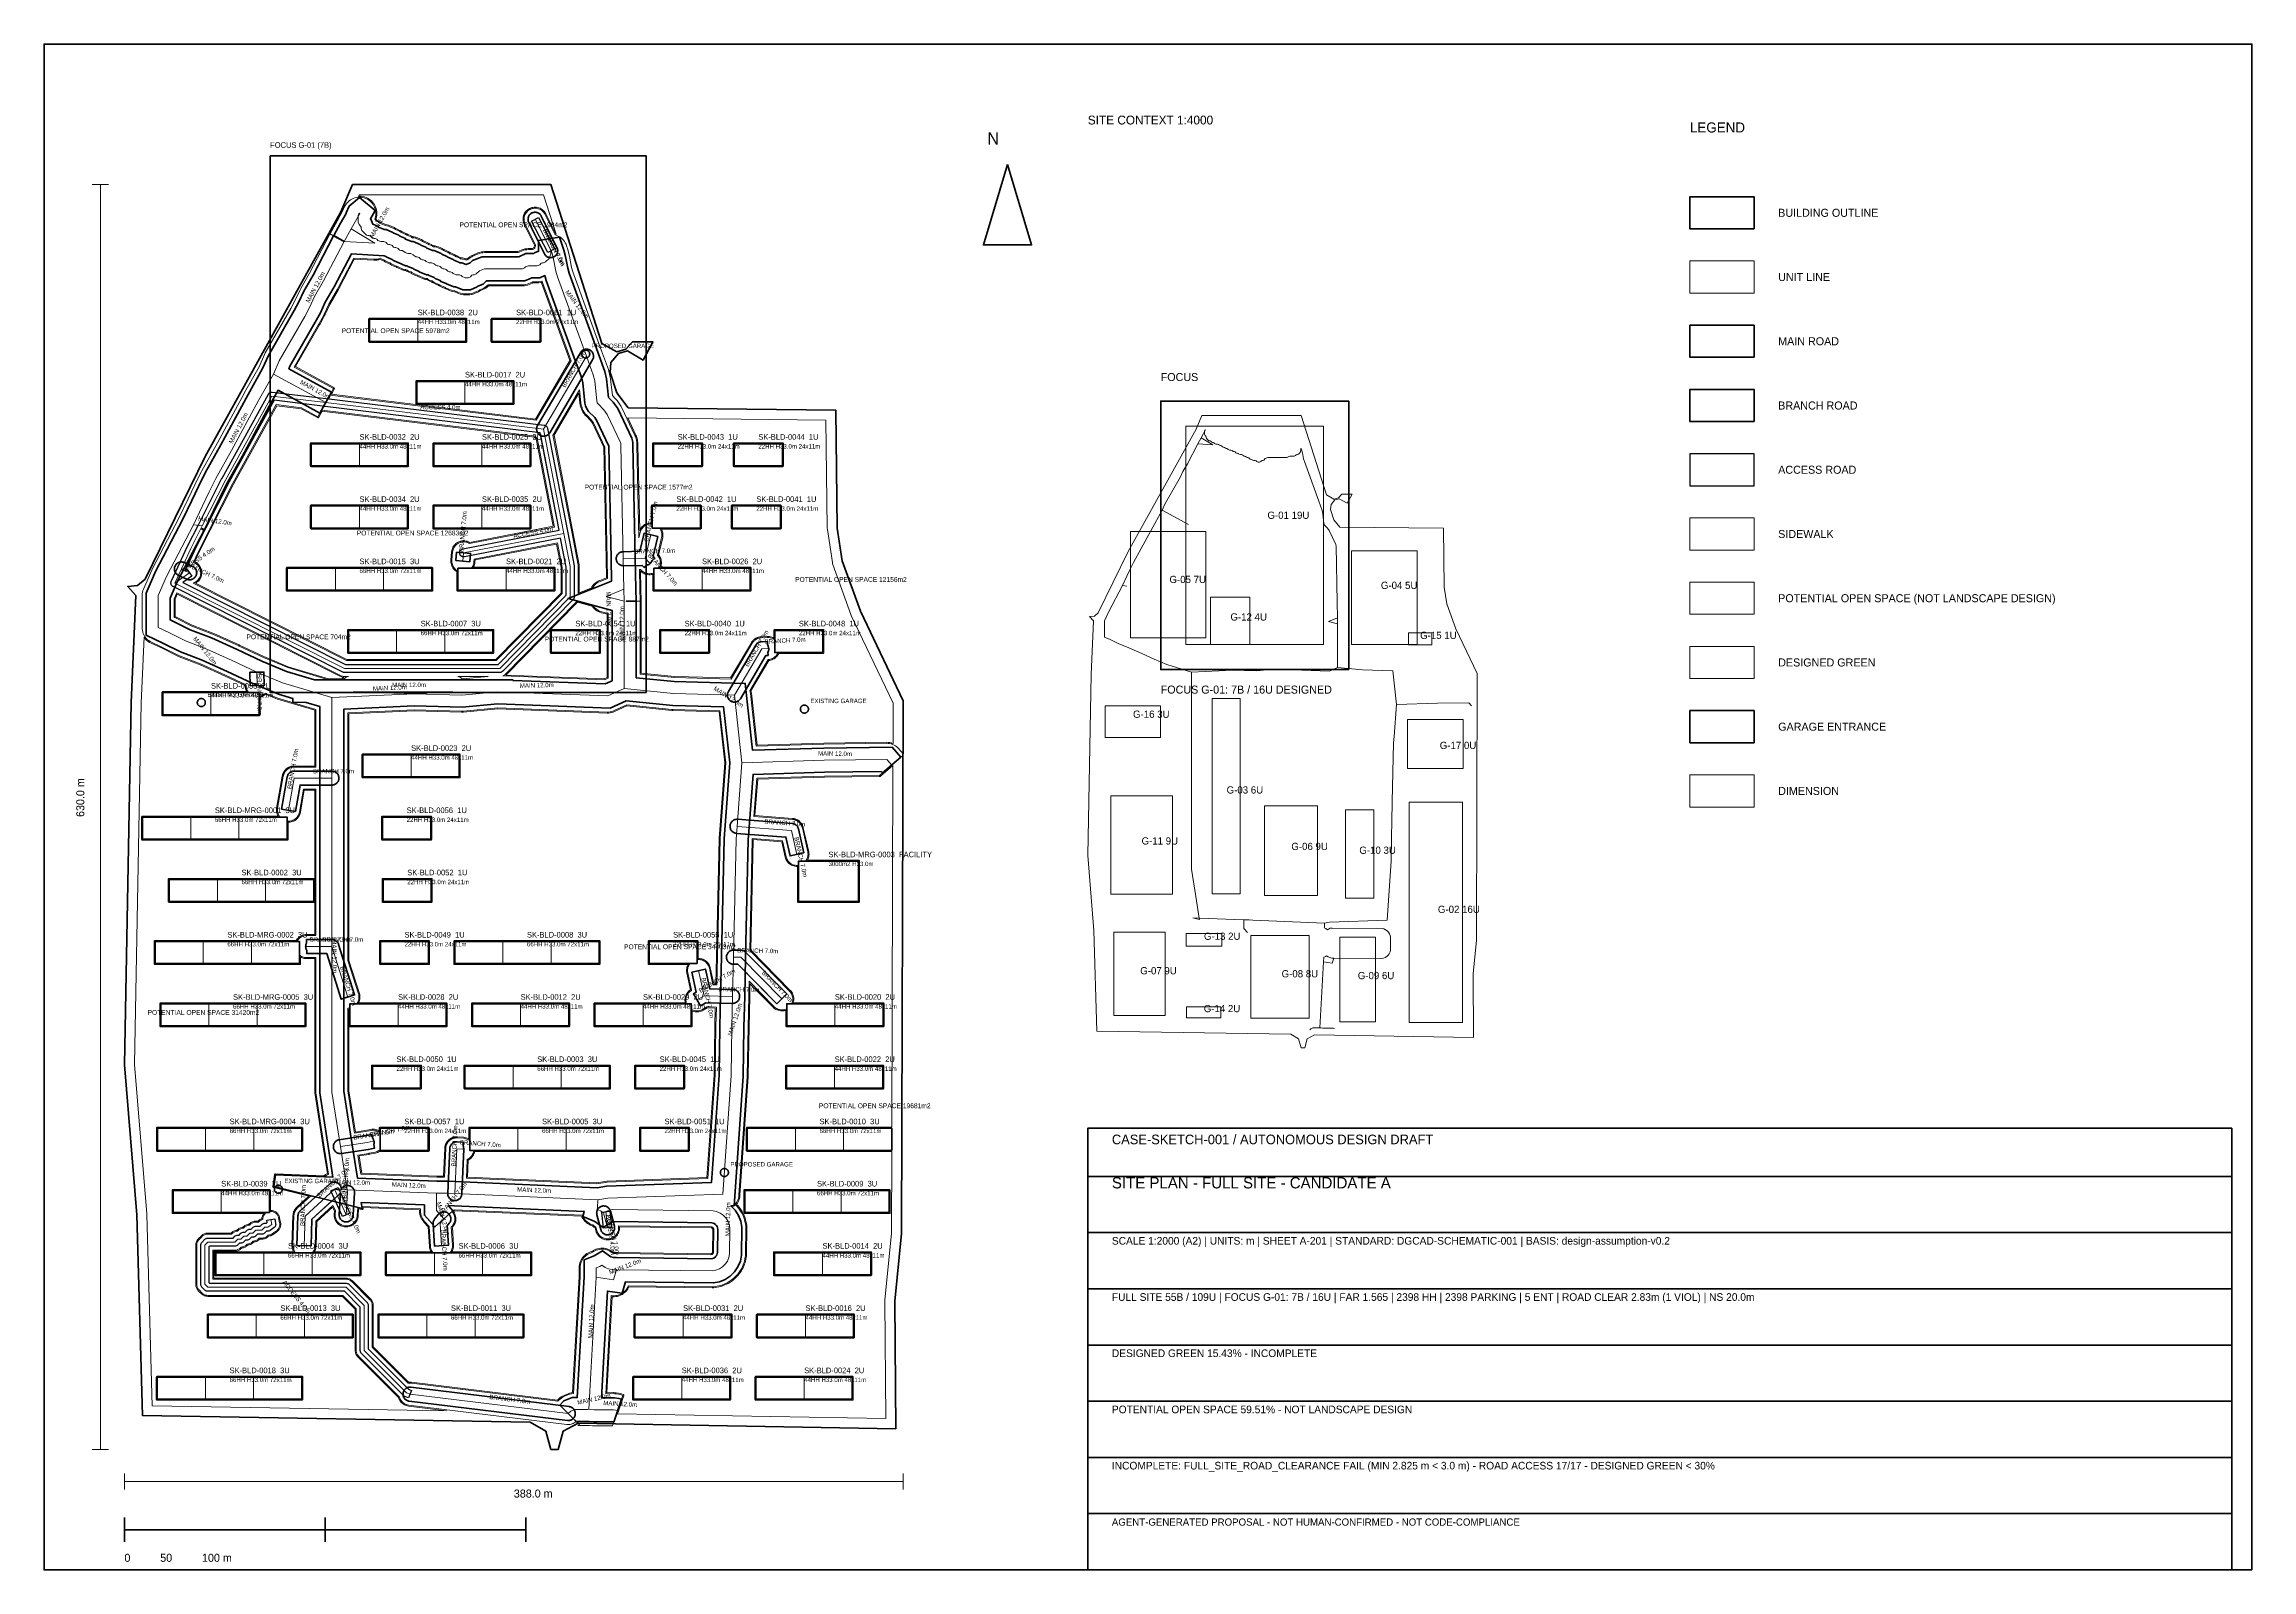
# Model space of a CAD drawing. Header units: metres. Extents: x 10 to 560, y 290 to 670.
import ezdxf

# ---------------------------------------------------------------- set-up
doc = ezdxf.new("R2010")
doc.units = ezdxf.units.M
for name, color, linetype, lineweight in [('A-ANNO-TEXT', 7, 'CONTINUOUS', 18), ('A-BUILDING-LABEL', 7, 'CONTINUOUS', 18), ('A-BUILDING-OUTLINE', 7, 'CONTINUOUS', 50), ('A-DIM', 3, 'CONTINUOUS', 18), ('A-ENTRANCE', 6, 'CONTINUOUS', 35), ('A-FRAME', 7, 'CONTINUOUS', 35), ('A-KEYPLAN', 8, 'CONTINUOUS', 18), ('A-LEGEND', 7, 'CONTINUOUS', 18), ('A-NORTH', 7, 'CONTINUOUS', 35), ('A-SCALE', 7, 'CONTINUOUS', 35), ('A-SITE-BOUNDARY', 1, 'CONTINUOUS', 50), ('A-TITLE', 7, 'CONTINUOUS', 35), ('A-UNIT-LINE', 4, 'CONTINUOUS', 18), ('C-ROAD-ACCESS', 4, 'CONTINUOUS', 25), ('C-ROAD-BRANCH', 2, 'CONTINUOUS', 35), ('C-ROAD-CENTER', 8, 'CONTINUOUS', 18), ('C-ROAD-LABEL', 2, 'CONTINUOUS', 18), ('C-ROAD-MAIN', 30, 'CONTINUOUS', 50), ('C-SIDEWALK', 8, 'CONTINUOUS', 18), ('L-GREEN', 94, 'CONTINUOUS', 18), ('L-OPEN-SPACE', 8, 'CONTINUOUS', 13)]:
    doc.layers.add(name, color=color, linetype=linetype, lineweight=lineweight)

msp = doc.modelspace()

# ---------------------------------------------------------------- linework, layer by layer
at = {"layer": 'A-BUILDING-OUTLINE'}
msp.add_lwpolyline([(436, 624), (436, 632), (420, 632), (420, 624), (436, 624)], dxfattribs=at)
for points in [[(115.07, 595.98), (115.07, 601.48), (91.07, 601.48), (91.07, 595.98)], [(133.57, 595.98), (133.57, 601.48), (121.57, 601.48), (121.57, 595.98)], [(126.84, 580.48), (126.84, 585.98), (102.84, 585.98), (102.84, 580.48)], [(100.56, 564.98), (100.56, 570.48), (76.56, 570.48), (76.56, 564.98)], [(131.06, 564.98), (131.06, 570.48), (107.06, 570.48), (107.06, 564.98)], [(173.82, 564.98), (173.82, 570.48), (161.82, 570.48), (161.82, 564.98)], [(193.92, 564.98), (193.92, 570.48), (181.92, 570.48), (181.92, 564.98)], [(100.56, 549.48), (100.56, 554.98), (76.56, 554.98), (76.56, 549.48)], [(131.06, 549.48), (131.06, 554.98), (107.06, 554.98), (107.06, 549.48)], [(173.51, 549.48), (173.51, 554.98), (161.51, 554.98), (161.51, 549.48)], [(193.41, 549.48), (193.41, 554.98), (181.41, 554.98), (181.41, 549.48)], [(106.56, 533.98), (106.56, 539.48), (70.56, 539.48), (70.56, 533.98)], [(137.06, 533.98), (137.06, 539.48), (113.06, 539.48), (113.06, 533.98)], [(185.89, 533.98), (185.89, 539.48), (161.89, 539.48), (161.89, 533.98)], [(121.81, 518.48), (121.81, 523.98), (85.81, 523.98), (85.81, 518.48)], [(148.35, 518.48), (148.35, 523.98), (136.35, 523.98), (136.35, 518.48)], [(175.56, 518.48), (175.56, 523.98), (163.56, 523.98), (163.56, 518.48)], [(204.02, 518.48), (204.02, 523.98), (192.02, 523.98), (192.02, 518.48)], [(63.56, 502.98), (63.56, 508.48), (39.56, 508.48), (39.56, 502.98)], [(113.42, 487.48), (113.42, 492.98), (89.42, 492.98), (89.42, 487.48)], [(70.53, 471.98), (70.53, 477.48), (34.53, 477.48), (34.53, 471.98)], [(106.31, 471.98), (106.31, 477.48), (94.31, 477.48), (94.31, 471.98)], [(212.89, 456.48), (212.89, 466.48), (197.89, 466.48), (197.89, 456.48)], [(77.17, 456.48), (77.17, 461.98), (41.17, 461.98), (41.17, 456.48)], [(106.45, 456.48), (106.45, 461.98), (94.45, 461.98), (94.45, 456.48)], [(73.64, 440.98), (73.64, 446.48), (37.64, 446.48), (37.64, 440.98)], [(105.78, 440.98), (105.78, 446.48), (93.78, 446.48), (93.78, 440.98)], [(148.28, 440.98), (148.28, 446.48), (112.28, 446.48), (112.28, 440.98)], [(172.69, 440.98), (172.69, 446.48), (160.69, 446.48), (160.69, 440.98)], [(75.06, 425.48), (75.06, 430.98), (39.06, 430.98), (39.06, 425.48)], [(110.19, 425.48), (110.19, 430.98), (86.19, 430.98), (86.19, 425.48)], [(140.69, 425.48), (140.69, 430.98), (116.69, 430.98), (116.69, 425.48)], [(171.19, 425.48), (171.19, 430.98), (147.19, 430.98), (147.19, 425.48)], [(218.99, 425.48), (218.99, 430.98), (194.99, 430.98), (194.99, 425.48)], [(103.78, 409.98), (103.78, 415.48), (91.78, 415.48), (91.78, 409.98)], [(150.83, 409.98), (150.83, 415.48), (114.83, 415.48), (114.83, 409.98)], [(169.33, 409.98), (169.33, 415.48), (157.33, 415.48), (157.33, 409.98)], [(218.93, 409.98), (218.93, 415.48), (194.93, 415.48), (194.93, 409.98)], [(74.2, 394.48), (74.2, 399.98), (38.2, 399.98), (38.2, 394.48)], [(105.71, 394.48), (105.71, 399.98), (93.71, 399.98), (93.71, 394.48)], [(152.04, 394.48), (152.04, 399.98), (116.04, 399.98), (116.04, 394.48)], [(170.54, 394.48), (170.54, 399.98), (158.54, 399.98), (158.54, 394.48)], [(221.17, 394.48), (221.17, 399.98), (185.17, 399.98), (185.17, 394.48)], [(66.11, 378.98), (66.11, 384.48), (42.11, 384.48), (42.11, 378.98)], [(220.55, 378.98), (220.55, 384.48), (184.55, 384.48), (184.55, 378.98)], [(88.74, 363.48), (88.74, 368.98), (52.74, 368.98), (52.74, 363.48)], [(131.24, 363.48), (131.24, 368.98), (95.24, 368.98), (95.24, 363.48)], [(215.91, 363.48), (215.91, 368.98), (191.91, 368.98), (191.91, 363.48)], [(86.84, 347.98), (86.84, 353.48), (50.84, 353.48), (50.84, 347.98)], [(129.34, 347.98), (129.34, 353.48), (93.34, 353.48), (93.34, 347.98)], [(181.17, 347.98), (181.17, 353.48), (157.17, 353.48), (157.17, 347.98)], [(211.67, 347.98), (211.67, 353.48), (187.67, 353.48), (187.67, 347.98)], [(74.19, 332.48), (74.19, 337.98), (38.19, 337.98), (38.19, 332.48)], [(180.84, 332.48), (180.84, 337.98), (156.84, 337.98), (156.84, 332.48)], [(211.34, 332.48), (211.34, 337.98), (187.34, 337.98), (187.34, 332.48)]]:
    msp.add_lwpolyline(points, close=True, dxfattribs=at)
at = {"layer": 'A-DIM'}
for points in [[(22, 635.01), (26, 635.01)], [(24, 320), (24, 635.01)], [(436, 480), (436, 488), (420, 488), (420, 480), (436, 480)], [(22, 320), (26, 320)], [(30, 310), (30, 314)], [(224.01, 310), (224.01, 314)], [(30, 312), (224.01, 312)]]:
    msp.add_lwpolyline(points, dxfattribs=at)
at = {"layer": 'A-ENTRANCE'}
for points in [[(145.92, 592.81), (145.92, 592.71), (145.9, 592.61), (145.88, 592.52), (145.85, 592.43), (145.8, 592.34), (145.75, 592.25), (145.7, 592.17), (145.63, 592.1), (145.56, 592.04), (145.48, 591.98), (145.39, 591.93), (145.3, 591.89), (145.21, 591.85), (145.12, 591.83), (145.02, 591.81), (144.92, 591.81), (144.82, 591.81), (144.73, 591.83), (144.63, 591.85), (144.54, 591.89), (144.45, 591.93), (144.37, 591.98), (144.29, 592.04), (144.22, 592.1), (144.15, 592.17), (144.09, 592.25), (144.04, 592.34), (144, 592.43), (143.97, 592.52), (143.94, 592.61), (143.93, 592.71), (143.92, 592.81), (143.93, 592.91), (143.94, 593), (143.97, 593.1), (144, 593.19), (144.04, 593.28), (144.09, 593.36), (144.15, 593.44), (144.22, 593.52), (144.29, 593.58), (144.37, 593.64), (144.45, 593.69), (144.54, 593.73), (144.63, 593.77), (144.73, 593.79), (144.82, 593.8), (144.92, 593.81), (145.02, 593.8), (145.12, 593.79), (145.21, 593.77), (145.3, 593.73), (145.39, 593.69), (145.48, 593.64), (145.56, 593.58), (145.63, 593.52), (145.7, 593.44), (145.75, 593.36), (145.8, 593.28), (145.85, 593.19), (145.88, 593.1), (145.9, 593), (145.92, 592.91)], [(50.16, 506.01), (50.15, 505.92), (50.14, 505.82), (50.11, 505.72), (50.08, 505.63), (50.04, 505.54), (49.99, 505.46), (49.93, 505.38), (49.86, 505.31), (49.79, 505.24), (49.71, 505.18), (49.63, 505.13), (49.54, 505.09), (49.45, 505.06), (49.35, 505.03), (49.25, 505.02), (49.16, 505.01), (49.06, 505.02), (48.96, 505.03), (48.87, 505.06), (48.77, 505.09), (48.69, 505.13), (48.6, 505.18), (48.52, 505.24), (48.45, 505.31), (48.38, 505.38), (48.33, 505.46), (48.27, 505.54), (48.23, 505.63), (48.2, 505.72), (48.18, 505.82), (48.16, 505.92), (48.16, 506.01), (48.16, 506.11), (48.18, 506.21), (48.2, 506.3), (48.23, 506.4), (48.27, 506.48), (48.33, 506.57), (48.38, 506.65), (48.45, 506.72), (48.52, 506.79), (48.6, 506.84), (48.69, 506.9), (48.77, 506.94), (48.87, 506.97), (48.96, 506.99), (49.06, 507.01), (49.16, 507.01), (49.25, 507.01), (49.35, 506.99), (49.45, 506.97), (49.54, 506.94), (49.63, 506.9), (49.71, 506.84), (49.79, 506.79), (49.86, 506.72), (49.93, 506.65), (49.99, 506.57), (50.04, 506.48), (50.08, 506.4), (50.11, 506.3), (50.14, 506.21), (50.15, 506.11)], [(200.4, 504.37), (200.4, 504.27), (200.38, 504.18), (200.36, 504.08), (200.33, 503.99), (200.28, 503.9), (200.23, 503.82), (200.17, 503.74), (200.11, 503.67), (200.04, 503.6), (199.96, 503.54), (199.87, 503.49), (199.78, 503.45), (199.69, 503.42), (199.6, 503.39), (199.5, 503.38), (199.4, 503.37), (199.3, 503.38), (199.21, 503.39), (199.11, 503.42), (199.02, 503.45), (198.93, 503.49), (198.85, 503.54), (198.77, 503.6), (198.69, 503.67), (198.63, 503.74), (198.57, 503.82), (198.52, 503.9), (198.48, 503.99), (198.44, 504.08), (198.42, 504.18), (198.41, 504.27), (198.4, 504.37), (198.41, 504.47), (198.42, 504.57), (198.44, 504.66), (198.48, 504.76), (198.52, 504.84), (198.57, 504.93), (198.63, 505.01), (198.69, 505.08), (198.77, 505.15), (198.85, 505.2), (198.93, 505.25), (199.02, 505.3), (199.11, 505.33), (199.21, 505.35), (199.3, 505.37), (199.4, 505.37), (199.5, 505.37), (199.6, 505.35), (199.69, 505.33), (199.78, 505.3), (199.87, 505.25), (199.96, 505.2), (200.04, 505.15), (200.11, 505.08), (200.17, 505.01), (200.23, 504.93), (200.28, 504.84), (200.33, 504.76), (200.36, 504.66), (200.38, 504.57), (200.4, 504.47)], [(69.35, 384.81), (69.34, 384.71), (69.33, 384.61), (69.3, 384.52), (69.27, 384.42), (69.23, 384.34), (69.18, 384.25), (69.12, 384.17), (69.05, 384.1), (68.98, 384.03), (68.9, 383.98), (68.82, 383.93), (68.73, 383.88), (68.64, 383.85), (68.54, 383.83), (68.45, 383.81), (68.35, 383.81), (68.25, 383.81), (68.15, 383.83), (68.06, 383.85), (67.97, 383.88), (67.88, 383.93), (67.79, 383.98), (67.71, 384.03), (67.64, 384.1), (67.57, 384.17), (67.52, 384.25), (67.47, 384.34), (67.42, 384.42), (67.39, 384.52), (67.37, 384.61), (67.35, 384.71), (67.35, 384.81), (67.35, 384.91), (67.37, 385), (67.39, 385.1), (67.42, 385.19), (67.47, 385.28), (67.52, 385.36), (67.57, 385.44), (67.64, 385.51), (67.71, 385.58), (67.79, 385.64), (67.88, 385.69), (67.97, 385.73), (68.06, 385.76), (68.15, 385.79), (68.25, 385.8), (68.35, 385.81), (68.45, 385.8), (68.54, 385.79), (68.64, 385.76), (68.73, 385.73), (68.82, 385.69), (68.9, 385.64), (68.98, 385.58), (69.05, 385.51), (69.12, 385.44), (69.18, 385.36), (69.23, 385.28), (69.27, 385.19), (69.3, 385.1), (69.33, 385), (69.34, 384.91)], [(180.47, 388.96), (180.47, 388.86), (180.45, 388.76), (180.43, 388.67), (180.4, 388.57), (180.35, 388.48), (180.3, 388.4), (180.24, 388.32), (180.18, 388.25), (180.11, 388.18), (180.03, 388.12), (179.94, 388.07), (179.85, 388.03), (179.76, 388), (179.67, 387.98), (179.57, 387.96), (179.47, 387.96), (179.37, 387.96), (179.28, 387.98), (179.18, 388), (179.09, 388.03), (179, 388.07), (178.92, 388.12), (178.84, 388.18), (178.76, 388.25), (178.7, 388.32), (178.64, 388.4), (178.59, 388.48), (178.55, 388.57), (178.51, 388.67), (178.49, 388.76), (178.48, 388.86), (178.47, 388.96), (178.48, 389.05), (178.49, 389.15), (178.51, 389.25), (178.55, 389.34), (178.59, 389.43), (178.64, 389.51), (178.7, 389.59), (178.76, 389.66), (178.84, 389.73), (178.92, 389.79), (179, 389.84), (179.09, 389.88), (179.18, 389.91), (179.28, 389.94), (179.37, 389.95), (179.47, 389.96), (179.57, 389.95), (179.67, 389.94), (179.76, 389.91), (179.85, 389.88), (179.94, 389.84), (180.03, 389.79), (180.11, 389.73), (180.18, 389.66), (180.24, 389.59), (180.3, 389.51), (180.35, 389.43), (180.4, 389.34), (180.43, 389.25), (180.45, 389.15), (180.47, 389.05)]]:
    msp.add_lwpolyline(points, close=True, dxfattribs=at)
msp.add_lwpolyline([(436, 496), (436, 504), (420, 504), (420, 496), (436, 496)], dxfattribs=at)
at = {"layer": 'A-FRAME'}
msp.add_lwpolyline([(560, 290), (560, 670), (10, 670), (10, 290), (560, 290)], dxfattribs=at)
at = {"layer": 'A-KEYPLAN'}
for points in [[(298.4, 577.51), (296.97, 574.12), (280.05, 543.67), (272.56, 528.39), (271.64, 527.57), (270.41, 527.47), (271.44, 526.34), (270.82, 513.01), (270, 467.89), (271.54, 449.22), (272.26, 424.2), (320.55, 423.38), (322.5, 422.26), (323.12, 420), (324.04, 420), (324.66, 422.26), (326.5, 423.28), (366.08, 422.56), (365.98, 438.46), (366.8, 446.87), (367.01, 513.21), (361.67, 524.39), (359.42, 530.64), (358.8, 534.75), (358.6, 549.41), (332.76, 549.72), (331.32, 551.56), (330.5, 554.13), (330.6, 555.36), (331.53, 556.48), (332.65, 556.79), (334.6, 555.66), (335.83, 557.92), (333.27, 557.92), (332.45, 557), (331.32, 556.69), (329.47, 557.72), (323.12, 577.51), (298.4, 577.51)], [(328.76, 520.49), (328.76, 574.84), (294.41, 574.84), (294.41, 520.49), (328.76, 520.49)], [(332.24, 525.62), (332.21, 527.12), (332.13, 530.92), (331.84, 545.01), (331.83, 545.21), (331.82, 545.3), (331.78, 545.41), (330.15, 548.86), (329.73, 549.46), (329, 550.19), (328.9, 550.35), (328.87, 550.43), (328.84, 550.54), (328.57, 553.09), (328.41, 553.81), (327.56, 556.14), (323.95, 566.02), (323.75, 566.74), (323.47, 568.21), (323.28, 568.94), (323.17, 569.3), (323.1, 569.29), (323.1, 568.84), (322.89, 568.32), (322.46, 567.89), (322.2, 567.79), (322.07, 567.79), (321.91, 567.72), (321.73, 567.54), (321.42, 567.41), (320.31, 567.41), (319.95, 567.26), (319.82, 567.13), (319.6, 567.04), (314.85, 567.04), (314.21, 566.77), (313.83, 566.39), (313.58, 566.29), (313.44, 566.29), (313.29, 566.22), (313.1, 566.04), (312.8, 565.91), (312.44, 565.91), (312.08, 566.06), (311.94, 566.2), (311.72, 566.29), (311.31, 566.29), (310.95, 566.44), (310.82, 566.57), (310.6, 566.66), (310.45, 566.66), (310.28, 566.73), (310.08, 566.93), (309.83, 567.04), (309.69, 567.04), (309.54, 567.1), (309.33, 567.3), (309.08, 567.41), (308.94, 567.41), (308.79, 567.47), (308.6, 567.66), (308.3, 567.79), (307.94, 567.79), (307.58, 567.94), (307.44, 568.07), (307.22, 568.16), (307.08, 568.16), (306.91, 568.23), (306.71, 568.43), (306.45, 568.54), (306.32, 568.54), (306.16, 568.6), (305.98, 568.79), (305.67, 568.91), (305.31, 568.91), (304.95, 569.06), (304.82, 569.2), (304.6, 569.29), (304.45, 569.29), (304.28, 569.36), (304.08, 569.55), (303.83, 569.66), (303.69, 569.66), (303.54, 569.72), (303.33, 569.93), (303.08, 570.04), (302.94, 570.04), (302.79, 570.1), (302.6, 570.29), (302.3, 570.41), (301.94, 570.41), (301.58, 570.56), (301.44, 570.7), (301.22, 570.79), (301.08, 570.79), (300.91, 570.86), (300.71, 571.05), (300.45, 571.16), (300.32, 571.16), (300.16, 571.22), (299.58, 571.8), (299.48, 572.06), (299.48, 572.2), (299.41, 572.35), (299.23, 572.54), (299.1, 572.84), (299.1, 573.65), (299.2, 573.87), (299.29, 573.95), (299.31, 573.93), (298.24, 571.99), (297.38, 570.43)], [(288.56, 553.92), (289.28, 555.56), (292.46, 561.1), (293.07, 562.23), (293.69, 563.56), (294.82, 565.51), (297.38, 570.43)], [(298.24, 571.99), (301.17, 570.23), (297.38, 570.43)], [(278.61, 535.16), (279.74, 537.51), (280.56, 539.26), (281.38, 540.9), (283.33, 544.38), (286.71, 550.64), (288.56, 553.92)], [(295.07, 550.36), (288.56, 553.92)], [(299.43, 522.13), (299.43, 548.59), (280.66, 548.59), (280.66, 522.13), (299.43, 522.13)], [(352.03, 520.49), (352.03, 543.77), (335.73, 543.77), (335.73, 520.49), (352.03, 520.49)], [(278.61, 535.16), (275.23, 528.7), (274.2, 526.34), (274.2, 522.34), (275.54, 521.72), (277.59, 520.7), (280.25, 519.67), (283.43, 518.24), (286.51, 516.8), (289.69, 515.47), (295.84, 513.62)], [(278.61, 535.16), (279.69, 535)], [(310.4, 520.49), (310.4, 532.28), (300.56, 532.28), (300.56, 520.49), (310.4, 520.49)], [(332.24, 525.62), (329.99, 526.23), (332.21, 527.12)], [(332.24, 514.75), (332.24, 525.62)], [(355.73, 520.39), (355.73, 523.36), (349.88, 523.36), (349.88, 520.39), (355.73, 520.39)], [(306.09, 514.11), (295.84, 513.62)], [(297.74, 452.34), (296.9, 457.71), (295.84, 464.5), (295.84, 482.62), (295.84, 485.83), (295.84, 503.6), (295.84, 513.62)], [(306.09, 514.11), (298.51, 514.34), (310.91, 514.34), (306.09, 514.11)], [(332.24, 514.75), (330.19, 513.83), (316.45, 514.34), (312.04, 513.93), (306.09, 514.11)], [(332.24, 514.75), (338.4, 514.13), (345.98, 513.93), (346.91, 505.52)], [(307.94, 458.35), (307.94, 507.06), (300.97, 507.06), (300.97, 458.35), (307.94, 458.35)], [(288.15, 497.32), (288.15, 505.21), (274.31, 505.21), (274.31, 497.32), (288.15, 497.32)], [(328.96, 451.07), (330.19, 451.28), (344.55, 451.79), (345.57, 466.55), (345.68, 472.6), (345.76, 476.42), (345.87, 481.3), (346.19, 495.98), (346.31, 497.59), (346.91, 505.52)], [(346.91, 505.52), (357.16, 505.83), (364.95, 505.93), (365.57, 505.21)], [(363.52, 489.63), (363.52, 501.83), (349.68, 501.83), (349.68, 489.63), (363.52, 489.63)], [(291.12, 458.25), (291.12, 482.76), (275.74, 482.76), (275.74, 458.25), (291.12, 458.25)], [(327.22, 457.94), (327.22, 480.3), (313.99, 480.3), (313.99, 457.94), (327.22, 457.94)], [(341.27, 457.33), (341.27, 479.27), (334.19, 479.27), (334.19, 457.33), (341.27, 457.33)], [(363.31, 426.36), (363.31, 481.22), (350.09, 481.22), (350.09, 426.36), (363.31, 426.36)], [(297.74, 452.34), (296.15, 452.4), (297.79, 451.99), (297.74, 452.34)], [(308.86, 451.89), (297.74, 452.34)], [(308.86, 451.89), (310.2, 451.89), (311.15, 451.85), (328.96, 451.07)], [(309.79, 448.71), (308.86, 449.74), (308.86, 451.89)], [(328.96, 451.07), (328.94, 450.07), (328.89, 449.89), (329.32, 449.7), (329.7, 449.44), (329.96, 449.6), (330.39, 449.78), (330.85, 449.86), (343.31, 449.71), (343.77, 449.62), (344.2, 449.43), (344.58, 449.17), (344.91, 448.84), (345.16, 448.45), (345.33, 448.01), (345.42, 447.56), (345.38, 444.34), (345.29, 443.89), (345.1, 443.46), (344.84, 443.07), (344.51, 442.75), (344.12, 442.49), (343.68, 442.32), (343.23, 442.24), (331.28, 442.38), (330.76, 442.38), (330.31, 442.48), (329.88, 442.66), (329.48, 442.94), (329.2, 442.76), (328.77, 442.59), (328.76, 441.43)], [(289.28, 428.1), (289.28, 448.81), (276.46, 448.81), (276.46, 428.1), (289.28, 428.1)], [(303.43, 445.33), (303.43, 448.51), (294.51, 448.51), (294.51, 445.33), (303.43, 445.33)], [(325.17, 427.38), (325.17, 447.99), (310.61, 447.99), (310.61, 427.38), (325.17, 427.38)], [(341.68, 426.46), (341.68, 447.58), (332.76, 447.58), (332.76, 426.46), (341.68, 426.46)], [(328.76, 441.43), (327.83, 425.02)], [(328.76, 441.43), (330.91, 441.12), (331.28, 442.38)], [(303.12, 427.49), (303.12, 430.25), (294.61, 430.25), (294.61, 427.49), (303.12, 427.49)], [(327.83, 425.02), (327.69, 424.98), (327.49, 424.96), (326.07, 424.96), (325.59, 424.76), (325.29, 424.46)], [(327.83, 425.02), (328.13, 424.96), (328.52, 424.92), (330.92, 424.94), (331.22, 424.89), (331.43, 424.82)]]:
    msp.add_lwpolyline(points, dxfattribs=at)
at = {"layer": 'A-NORTH'}
msp.add_lwpolyline([(250, 640), (244, 620), (256, 620), (250, 640)], dxfattribs=at)
at = {"layer": 'A-SCALE'}
for points in [[(30, 297), (30, 303)], [(80, 297), (80, 303)], [(130, 297), (130, 303)], [(30, 300), (80, 300), (130, 300)]]:
    msp.add_lwpolyline(points, dxfattribs=at)
at = {"layer": 'A-SITE-BOUNDARY'}
for points in [[(160.01, 508.48), (160.01, 642.18), (66.31, 642.18), (66.31, 508.48), (160.01, 508.48)], [(86.81, 635.01), (83.94, 628.24), (50.1, 567.33), (35.13, 536.78), (33.28, 535.14), (30.82, 534.93), (32.87, 532.67), (31.64, 506.01), (30, 415.78), (33.08, 378.45), (34.51, 328.41), (131.11, 326.77), (135, 324.51), (136.23, 320), (138.08, 320), (139.31, 324.51), (143, 326.56), (222.17, 325.13), (221.96, 356.92), (223.6, 373.73), (224.01, 506.42), (213.35, 528.78), (208.84, 541.29), (207.6, 549.49), (207.19, 578.82), (155.51, 579.43), (152.64, 583.13), (151, 588.25), (151.21, 590.71), (153.05, 592.97), (155.31, 593.58), (159.2, 591.33), (161.67, 595.84), (156.54, 595.84), (154.9, 594), (152.64, 593.38), (148.95, 595.43), (136.23, 635.01), (86.81, 635.01)], [(335.01, 514.24), (335.01, 581.09), (288.16, 581.09), (288.16, 514.24), (335.01, 514.24)]]:
    msp.add_lwpolyline(points, dxfattribs=at)
at = {"layer": 'A-TITLE'}
for points in [[(555, 290), (555, 400), (270, 400), (270, 290), (555, 290)], [(270, 388), (555, 388)], [(270, 374), (555, 374)], [(270, 360), (555, 360)], [(270, 346), (555, 346)], [(270, 332), (555, 332)], [(270, 318), (555, 318)], [(270, 304), (555, 304)], [(270, 290), (555, 290)]]:
    msp.add_lwpolyline(points, dxfattribs=at)
at = {"layer": 'A-UNIT-LINE'}
for points in [[(436, 608), (436, 616), (420, 616), (420, 608), (436, 608)], [(103.07, 595.98), (103.07, 601.48)], [(114.84, 580.48), (114.84, 585.98)], [(88.56, 564.98), (88.56, 570.48)], [(119.06, 564.98), (119.06, 570.48)], [(88.56, 549.48), (88.56, 554.98)], [(119.06, 549.48), (119.06, 554.98)], [(82.56, 533.98), (82.56, 539.48)], [(94.56, 533.98), (94.56, 539.48)], [(125.06, 533.98), (125.06, 539.48)], [(173.89, 533.98), (173.89, 539.48)], [(97.81, 518.48), (97.81, 523.98)], [(109.81, 518.48), (109.81, 523.98)], [(51.56, 502.98), (51.56, 508.48)], [(101.42, 487.48), (101.42, 492.98)], [(46.53, 471.98), (46.53, 477.48)], [(58.53, 471.98), (58.53, 477.48)], [(53.17, 456.48), (53.17, 461.98)], [(65.17, 456.48), (65.17, 461.98)], [(49.64, 440.98), (49.64, 446.48)], [(61.64, 440.98), (61.64, 446.48)], [(124.28, 440.98), (124.28, 446.48)], [(136.28, 440.98), (136.28, 446.48)], [(51.06, 425.48), (51.06, 430.98)], [(63.06, 425.48), (63.06, 430.98)], [(98.19, 425.48), (98.19, 430.98)], [(128.69, 425.48), (128.69, 430.98)], [(159.19, 425.48), (159.19, 430.98)], [(206.99, 425.48), (206.99, 430.98)], [(126.83, 409.98), (126.83, 415.48)], [(138.83, 409.98), (138.83, 415.48)], [(206.93, 409.98), (206.93, 415.48)], [(50.2, 394.48), (50.2, 399.98)], [(62.2, 394.48), (62.2, 399.98)], [(128.04, 394.48), (128.04, 399.98)], [(140.04, 394.48), (140.04, 399.98)], [(197.17, 394.48), (197.17, 399.98)], [(209.17, 394.48), (209.17, 399.98)], [(54.11, 378.98), (54.11, 384.48)], [(196.55, 378.98), (196.55, 384.48)], [(208.55, 378.98), (208.55, 384.48)], [(64.74, 363.48), (64.74, 368.98)], [(76.74, 363.48), (76.74, 368.98)], [(107.24, 363.48), (107.24, 368.98)], [(119.24, 363.48), (119.24, 368.98)], [(203.91, 363.48), (203.91, 368.98)], [(62.84, 347.98), (62.84, 353.48)], [(74.84, 347.98), (74.84, 353.48)], [(105.34, 347.98), (105.34, 353.48)], [(117.34, 347.98), (117.34, 353.48)], [(169.17, 347.98), (169.17, 353.48)], [(199.67, 347.98), (199.67, 353.48)], [(50.19, 332.48), (50.19, 337.98)], [(62.19, 332.48), (62.19, 337.98)], [(168.84, 332.48), (168.84, 337.98)], [(199.34, 332.48), (199.34, 337.98)]]:
    msp.add_lwpolyline(points, dxfattribs=at)
at = {"layer": 'C-ROAD-ACCESS'}
for points in [[(137.22, 619.05), (135.45, 618.13), (131.41, 625.93), (133.18, 626.85)], [(84.49, 513.55), (84.41, 513.59), (42.14, 534.89), (42.06, 534.94), (41.98, 534.99), (41.91, 535.06), (41.84, 535.13), (41.78, 535.2), (41.73, 535.28), (41.68, 535.37), (41.65, 535.45), (41.62, 535.55), (41.6, 535.64), (41.59, 535.74), (41.59, 535.83), (41.6, 535.93), (41.62, 536.02), (41.65, 536.11), (41.68, 536.2), (43.29, 539.71), (45.62, 544.78), (45.64, 544.81), (48.5, 550.45), (54.3, 561.89), (54.31, 561.92), (65.85, 582.84), (65.9, 582.93), (65.96, 583.01), (66.02, 583.08), (66.1, 583.14), (66.18, 583.2), (66.27, 583.25), (66.36, 583.29), (66.45, 583.32), (66.55, 583.34), (66.64, 583.36), (66.74, 583.36), (66.84, 583.35), (80.26, 581.72), (134.56, 575.1), (134.65, 575.08), (134.74, 575.05), (134.83, 575.02), (134.92, 574.98), (135, 574.92), (135.08, 574.87), (135.15, 574.8), (135.22, 574.73), (135.27, 574.65), (135.32, 574.57), (135.36, 574.48), (135.39, 574.39), (135.42, 574.29), (140.44, 548.31), (142.04, 540.06), (142.06, 539.96), (142.06, 539.87), (142.06, 532.35), (142.06, 532.25), (142.04, 532.15), (142.02, 532.06), (141.99, 531.97), (141.94, 531.88), (141.9, 531.8), (141.84, 531.72), (141.77, 531.65), (124.2, 513.78), (124.13, 513.72), (124.05, 513.66), (123.96, 513.6), (123.87, 513.56), (123.78, 513.53), (123.68, 513.5), (123.59, 513.49), (123.49, 513.48), (84.86, 513.48), (84.77, 513.49), (84.67, 513.5), (84.58, 513.52)], [(44.53, 535.93), (85.1, 515.48), (123.07, 515.48), (140.06, 532.76), (140.06, 539.77), (138.67, 546.95), (114.69, 542.31), (114.6, 542.3), (114.5, 542.29), (114.4, 542.3), (114.3, 542.31), (114.21, 542.34), (114.12, 542.37), (114.03, 542.41), (113.94, 542.47), (113.87, 542.52), (113.79, 542.59), (113.73, 542.66), (113.67, 542.74), (113.62, 542.83), (113.58, 542.92), (113.55, 543.01), (113.52, 543.1), (113.51, 543.2), (113.5, 543.3), (113.51, 543.4), (113.52, 543.49), (113.55, 543.59), (113.58, 543.68), (113.63, 543.77), (113.68, 543.85), (113.73, 543.93), (113.8, 544), (113.87, 544.07), (113.95, 544.13), (114.04, 544.18), (114.13, 544.22), (114.22, 544.25), (114.31, 544.28), (138.29, 548.92), (133.59, 573.2), (80.02, 579.73), (67.27, 581.29), (56.07, 560.97), (50.28, 549.54), (47.43, 543.92), (45.11, 538.87), (45.05, 538.73), (45.67, 539.17), (46.82, 537.53)], [(81.39, 384.39), (83.21, 385.23), (86.15, 378.82), (84.34, 377.98)], [(89.04, 343.91), (88.92, 344.06), (88.83, 344.23), (88.77, 344.42), (88.75, 344.62), (88.75, 355.45), (84.84, 359.37), (50.75, 359.37), (50.56, 359.39), (50.37, 359.44), (50.2, 359.54), (50.04, 359.66), (49.29, 360.41), (49.17, 360.56), (49.08, 360.73), (49.02, 360.92), (49, 361.12), (49, 370.87), (49.02, 371.06), (49.08, 371.25), (49.17, 371.42), (49.29, 371.57), (50.04, 372.32), (50.2, 372.45), (50.37, 372.54), (50.56, 372.6), (50.75, 372.62), (57.09, 372.62), (57.54, 373.07), (57.7, 373.2), (57.87, 373.29), (58.06, 373.35), (58.25, 373.37), (58.59, 373.37), (59.04, 373.82), (59.2, 373.95), (59.37, 374.04), (59.56, 374.1), (59.75, 374.12), (60.09, 374.12), (60.54, 374.57), (60.7, 374.7), (60.87, 374.79), (61.06, 374.85), (61.25, 374.87), (61.59, 374.87), (62.04, 375.32), (62.2, 375.45), (62.37, 375.54), (62.56, 375.6), (62.75, 375.62), (63.84, 375.62), (64.29, 376.07), (64.45, 376.2), (64.62, 376.29), (64.81, 376.35), (65, 376.37), (65.43, 376.37), (65.58, 376.48), (65.47, 377.07), (67.43, 377.46), (67.67, 376.24), (67.69, 376.05), (67.67, 375.86), (67.62, 375.68), (67.53, 375.51), (67.42, 375.36), (67.27, 375.23), (66.33, 374.55), (66.15, 374.45), (65.96, 374.39), (65.75, 374.37), (65.42, 374.37), (64.96, 373.91), (64.81, 373.79), (64.63, 373.69), (64.45, 373.64), (64.25, 373.62), (63.17, 373.62), (62.71, 373.16), (62.56, 373.04), (62.38, 372.94), (62.2, 372.89), (62, 372.87), (61.67, 372.87), (61.21, 372.41), (61.06, 372.29), (60.88, 372.19), (60.7, 372.14), (60.5, 372.12), (60.17, 372.12), (59.71, 371.66), (59.56, 371.54), (59.38, 371.44), (59.2, 371.39), (59, 371.37), (58.67, 371.37), (58.21, 370.91), (58.06, 370.79), (57.88, 370.69), (57.7, 370.64), (57.5, 370.62), (51.17, 370.62), (51, 370.45), (51, 361.53), (51.17, 361.37), (85.25, 361.37), (85.45, 361.35), (85.63, 361.29), (85.81, 361.2), (85.96, 361.07), (90.46, 356.57), (90.58, 356.42), (90.67, 356.25), (90.73, 356.06), (90.75, 355.87), (90.75, 345.03), (100.81, 334.97), (101.52, 334.69), (100.8, 332.83), (99.89, 333.19), (99.7, 333.28), (99.54, 333.41)], [(148.93, 379.09), (150.91, 379.32), (151.36, 375.29), (149.38, 375.07)]]:
    msp.add_lwpolyline(points, close=True, dxfattribs=at)
msp.add_lwpolyline([(436, 560), (436, 568), (420, 568), (420, 560), (436, 560)], dxfattribs=at)
at = {"layer": 'C-ROAD-BRANCH'}
for points in [[(130.59, 626.78), (130.64, 626.94), (130.7, 627.1), (130.78, 627.26), (130.87, 627.4), (130.98, 627.54), (131.1, 627.66), (131.23, 627.77), (131.37, 627.87), (131.52, 627.96), (131.67, 628.02), (131.84, 628.08), (132, 628.11), (132.18, 628.13), (132.35, 628.14), (132.52, 628.12), (132.69, 628.09), (132.85, 628.05), (133.01, 627.99), (133.17, 627.91), (133.31, 627.82), (133.45, 627.71), (133.57, 627.59), (133.68, 627.46), (133.78, 627.32), (133.86, 627.17), (137.76, 619.35), (137.83, 619.19), (137.88, 619.03), (137.92, 618.86), (137.94, 618.69), (137.94, 618.52), (137.93, 618.35), (137.9, 618.18), (137.85, 618.02), (137.79, 617.86), (137.71, 617.7), (137.62, 617.56), (137.51, 617.42), (137.39, 617.3), (137.26, 617.19), (137.12, 617.09), (136.97, 617), (136.81, 616.94), (136.65, 616.88), (136.48, 616.85), (136.31, 616.83), (136.14, 616.82), (135.97, 616.84), (135.8, 616.87), (135.63, 616.91), (135.47, 616.97), (135.32, 617.05), (135.18, 617.14), (135.04, 617.25), (134.92, 617.37), (134.81, 617.5), (134.71, 617.64), (134.62, 617.79), (130.73, 625.61), (130.66, 625.77), (130.61, 625.93), (130.57, 626.1), (130.55, 626.27), (130.55, 626.44), (130.56, 626.61)], [(135.04, 572.46), (134.87, 572.41), (134.71, 572.37), (134.54, 572.36), (134.36, 572.35), (134.19, 572.37), (134.02, 572.4), (133.86, 572.45), (133.7, 572.51), (133.55, 572.59), (133.4, 572.69), (133.27, 572.8), (133.15, 572.92), (133.04, 573.05), (132.94, 573.19), (132.86, 573.34), (132.79, 573.5), (132.74, 573.66), (132.71, 573.83), (132.69, 574), (132.69, 574.17), (132.7, 574.34), (132.73, 574.51), (132.78, 574.68), (132.85, 574.84), (132.93, 574.99), (143.61, 593.16), (143.7, 593.31), (143.81, 593.44), (143.93, 593.56), (144.06, 593.67), (144.2, 593.77), (144.35, 593.85), (144.51, 593.92), (144.68, 593.97), (144.84, 594.01), (145.01, 594.03), (145.19, 594.03), (145.36, 594.01), (145.53, 593.98), (145.69, 593.93), (145.85, 593.87), (146, 593.79), (146.15, 593.69), (146.28, 593.59), (146.4, 593.46), (146.51, 593.33), (146.61, 593.19), (146.69, 593.04), (146.76, 592.88), (146.81, 592.72), (146.84, 592.55), (146.86, 592.38), (146.86, 592.21), (146.85, 592.04), (146.82, 591.87), (146.77, 591.7), (146.7, 591.54), (146.62, 591.39), (135.94, 573.22), (135.85, 573.07), (135.74, 572.94), (135.62, 572.82), (135.49, 572.71), (135.35, 572.61), (135.2, 572.53)], [(161.03, 540.74), (160.91, 540.63), (160.77, 540.52), (160.63, 540.43), (160.47, 540.35), (160.31, 540.29), (160.15, 540.25), (160.13, 540.24), (159.49, 539.66), (159.01, 540.19), (154.3, 540.09), (154.13, 540.1), (153.96, 540.12), (153.79, 540.16), (153.63, 540.21), (153.48, 540.28), (153.33, 540.37), (153.19, 540.47), (153.06, 540.58), (152.94, 540.7), (152.83, 540.84), (152.74, 540.99), (152.67, 541.14), (152.6, 541.3), (152.56, 541.46), (152.53, 541.63), (152.52, 541.81), (152.52, 541.98), (152.54, 542.15), (152.58, 542.31), (152.64, 542.48), (152.71, 542.63), (152.79, 542.78), (152.89, 542.92), (153.01, 543.05), (153.13, 543.17), (153.27, 543.28), (153.41, 543.37), (153.57, 543.44), (153.73, 543.51), (153.89, 543.55), (154.06, 543.58), (154.23, 543.59), (158.38, 543.68), (159.47, 548.18), (162.87, 547.36), (161.69, 542.45), (162.08, 542.01), (161.44, 541.43), (161.4, 541.32), (161.33, 541.16), (161.24, 541.01), (161.14, 540.87)], [(47.74, 539.27), (47.82, 539.12), (47.89, 538.96), (47.94, 538.8), (47.98, 538.63), (47.99, 538.46), (48, 538.28), (47.98, 538.11), (47.95, 537.94), (47.9, 537.78), (47.84, 537.62), (47.76, 537.47), (47.66, 537.32), (47.56, 537.19), (47.44, 537.07), (47.31, 536.96), (47.16, 536.86), (47.01, 536.78), (46.86, 536.71), (46.69, 536.66), (46.52, 536.62), (46.35, 536.6), (46.18, 536.6), (46.01, 536.62), (45.84, 536.65), (45.68, 536.7), (45.52, 536.76), (43.47, 537.7), (43.32, 537.78), (43.18, 537.87), (43.04, 537.98), (42.92, 538.1), (42.81, 538.23), (42.71, 538.38), (42.63, 538.53), (42.56, 538.68), (42.51, 538.85), (42.48, 539.02), (42.46, 539.19), (42.45, 539.36), (42.47, 539.53), (42.5, 539.7), (42.55, 539.86), (42.61, 540.02), (42.69, 540.17), (42.79, 540.32), (42.89, 540.45), (43.01, 540.57), (43.15, 540.69), (43.29, 540.78), (43.44, 540.86), (43.6, 540.93), (43.76, 540.98), (43.93, 541.02), (44.1, 541.04), (44.27, 541.04), (44.44, 541.02), (44.61, 540.99), (44.78, 540.95), (44.93, 540.88), (46.98, 539.94), (47.13, 539.86), (47.27, 539.77), (47.41, 539.66), (47.53, 539.54), (47.64, 539.41)], [(112.76, 543.45), (116.25, 543.14), (116.06, 541.08), (112.58, 541.39)], [(188, 520.98), (188.16, 521.04), (188.33, 521.09), (188.49, 521.13), (188.67, 521.15), (188.67, 521.15), (190.17, 521.23), (190.22, 520.36), (190.26, 520.31), (190.34, 520.16), (190.41, 520), (190.46, 519.84), (190.49, 519.67), (190.51, 519.5), (190.51, 519.33), (190.5, 519.16), (190.47, 518.99), (190.42, 518.82), (190.35, 518.66), (190.32, 518.61), (190.37, 517.74), (189.8, 517.71), (183.48, 506.97), (183.38, 506.83), (183.27, 506.69), (183.15, 506.57), (183.02, 506.46), (182.88, 506.36), (182.73, 506.28), (182.57, 506.22), (182.41, 506.16), (182.24, 506.13), (182.07, 506.11), (181.9, 506.11), (181.73, 506.13), (181.56, 506.16), (181.39, 506.21), (181.23, 506.27), (181.08, 506.35), (180.94, 506.45), (180.8, 506.55), (180.68, 506.67), (180.57, 506.81), (180.47, 506.95), (180.39, 507.1), (180.33, 507.26), (180.27, 507.42), (180.24, 507.59), (180.22, 507.76), (180.22, 507.93), (180.24, 508.1), (180.27, 508.27), (180.32, 508.44), (180.38, 508.59), (180.46, 508.75), (187.26, 520.29), (187.35, 520.43), (187.46, 520.57), (187.58, 520.69), (187.71, 520.8), (187.85, 520.89)], [(61.27, 513.58), (64.77, 513.62), (64.81, 510.26), (61.31, 510.21)], [(70.67, 487.87), (70.74, 488.02), (70.83, 488.17), (70.93, 488.31), (71.04, 488.44), (71.17, 488.55), (71.31, 488.65), (71.46, 488.74), (71.61, 488.82), (71.77, 488.87), (71.94, 488.92), (72.11, 488.94), (72.28, 488.95), (81.68, 488.95), (81.85, 488.94), (82.02, 488.92), (82.19, 488.87), (82.35, 488.82), (82.51, 488.74), (82.65, 488.65), (82.79, 488.55), (82.92, 488.44), (83.03, 488.31), (83.14, 488.17), (83.23, 488.02), (83.3, 487.87), (83.36, 487.71), (83.4, 487.54), (83.42, 487.37), (83.43, 487.2), (83.42, 487.03), (83.4, 486.86), (83.36, 486.69), (83.3, 486.53), (83.23, 486.37), (83.14, 486.23), (83.03, 486.09), (82.92, 485.96), (82.79, 485.85), (82.65, 485.74), (82.51, 485.66), (82.35, 485.58), (82.19, 485.53), (82.02, 485.48), (81.85, 485.46), (81.68, 485.45), (73.75, 485.45), (72.6, 478.9), (69.15, 479.5), (70.56, 487.5), (70.56, 487.5), (70.57, 487.54), (70.61, 487.71)], [(181.99, 473.55), (181.83, 473.62), (181.68, 473.71), (181.54, 473.81), (181.41, 473.92), (181.29, 474.04), (181.19, 474.18), (181.1, 474.32), (181.02, 474.48), (180.96, 474.64), (180.91, 474.8), (180.88, 474.97), (180.87, 475.14), (180.88, 475.32), (180.9, 475.49), (180.94, 475.65), (180.99, 475.82), (181.06, 475.97), (181.14, 476.12), (181.24, 476.26), (181.36, 476.39), (181.48, 476.51), (181.62, 476.62), (181.76, 476.71), (181.91, 476.78), (182.07, 476.85), (182.24, 476.89), (182.41, 476.92), (182.58, 476.93), (182.75, 476.93), (196.33, 475.91), (196.51, 475.89), (196.67, 475.85), (196.84, 475.79), (196.99, 475.72), (197.14, 475.64), (197.28, 475.54), (197.41, 475.43), (197.53, 475.3), (197.64, 475.17), (197.73, 475.02), (197.8, 474.87), (197.87, 474.71), (197.91, 474.55), (197.91, 474.55), (199.25, 468.59), (195.84, 467.82), (194.78, 472.51), (182.49, 473.44), (182.32, 473.46), (182.15, 473.5)], [(75.36, 444.41), (75.28, 444.57), (75.23, 444.73), (75.18, 444.9), (75.16, 445.07), (75.15, 445.24), (75.16, 445.41), (75.18, 445.58), (75.23, 445.75), (75.28, 445.91), (75.36, 446.06), (75.39, 446.11), (75.38, 446.98), (76.89, 446.99), (76.89, 446.99), (76.9, 446.99), (81.68, 446.99), (81.85, 446.98), (82.02, 446.95), (82.19, 446.91), (82.35, 446.85), (82.51, 446.78), (82.65, 446.69), (82.79, 446.59), (82.92, 446.48), (83.03, 446.35), (83.14, 446.21), (83.23, 446.06), (83.3, 445.91), (83.35, 445.77), (83.35, 445.77), (87.35, 433.19), (84.02, 432.13), (80.4, 443.49), (76.9, 443.49), (75.4, 443.48), (75.4, 444.35)], [(181.19, 440.94), (181.03, 441), (180.88, 441.07), (180.73, 441.17), (180.6, 441.27), (180.47, 441.39), (180.36, 441.52), (180.26, 441.66), (180.17, 441.81), (180.1, 441.97), (180.05, 442.13), (180.01, 442.3), (179.99, 442.47), (179.99, 442.64), (180, 442.81), (180.03, 442.98), (180.07, 443.14), (180.13, 443.3), (180.21, 443.46), (180.3, 443.6), (180.41, 443.74), (180.52, 443.86), (180.65, 443.98), (180.79, 444.08), (180.94, 444.16), (181.1, 444.23), (181.26, 444.28), (181.43, 444.32), (181.6, 444.34), (181.77, 444.35), (183.64, 444.31), (183.81, 444.3), (183.98, 444.27), (184.14, 444.22), (184.3, 444.16), (184.46, 444.08), (184.6, 443.99), (184.74, 443.89), (184.85, 443.78), (184.85, 443.78), (195, 433.45), (192.5, 431), (182.85, 440.82), (181.7, 440.85), (181.53, 440.86), (181.36, 440.89)], [(171.32, 438.9), (174.74, 439.64), (175.81, 434.71), (181.56, 434.58), (181.73, 434.57), (181.9, 434.54), (182.07, 434.49), (182.23, 434.43), (182.38, 434.36), (182.52, 434.27), (182.66, 434.16), (182.79, 434.04), (182.9, 433.91), (183, 433.77), (183.08, 433.62), (183.15, 433.47), (183.21, 433.3), (183.24, 433.14), (183.27, 432.97), (183.27, 432.79), (183.26, 432.62), (183.23, 432.45), (183.18, 432.29), (183.12, 432.13), (183.05, 431.97), (182.95, 431.83), (182.85, 431.69), (182.73, 431.57), (182.6, 431.45), (182.46, 431.36), (182.31, 431.27), (182.15, 431.2), (181.99, 431.15), (181.82, 431.11), (181.65, 431.09), (181.48, 431.08), (174.85, 431.23), (173.54, 430.45), (171.76, 433.46), (172.41, 433.85)], [(92.03, 397.21), (92.09, 397.05), (92.14, 396.88), (92.18, 396.72), (92.2, 396.55), (92.2, 396.37), (92.18, 396.2), (92.15, 396.03), (92.12, 395.93), (92.3, 395.03), (90.79, 394.73), (90.79, 394.73), (90.72, 394.72), (84.07, 393.68), (83.9, 393.66), (83.73, 393.66), (83.55, 393.68), (83.39, 393.71), (83.22, 393.76), (83.06, 393.82), (82.91, 393.9), (82.77, 394), (82.63, 394.11), (82.51, 394.23), (82.4, 394.36), (82.3, 394.5), (82.22, 394.65), (82.16, 394.81), (82.1, 394.97), (82.07, 395.14), (82.05, 395.31), (82.05, 395.48), (82.07, 395.66), (82.1, 395.82), (82.15, 395.99), (82.21, 396.15), (82.29, 396.3), (82.39, 396.44), (82.49, 396.58), (82.61, 396.7), (82.75, 396.81), (82.89, 396.91), (83.04, 396.99), (83.2, 397.05), (83.36, 397.11), (83.53, 397.14), (90.15, 398.17), (91.62, 398.46), (91.8, 397.56), (91.85, 397.5), (91.94, 397.36)], [(111.37, 395.89), (111.48, 396.02), (111.6, 396.14), (111.73, 396.25), (111.88, 396.35), (112.03, 396.43), (112.18, 396.5), (112.35, 396.55), (112.52, 396.58), (112.69, 396.6), (112.86, 396.6), (112.92, 396.59), (112.92, 396.6), (114.42, 396.48), (114.36, 395.61), (114.36, 395.61), (114.43, 395.45), (114.48, 395.29), (114.51, 395.12), (114.53, 394.95), (114.53, 394.77), (114.04, 383.62), (114.03, 383.45), (114, 383.28), (113.95, 383.12), (113.88, 382.96), (113.8, 382.81), (113.71, 382.66), (113.6, 382.53), (113.48, 382.41), (113.35, 382.3), (113.2, 382.2), (113.05, 382.12), (112.89, 382.05), (112.73, 382), (112.56, 381.97), (112.39, 381.95), (112.22, 381.95), (112.05, 381.97), (111.88, 382), (111.72, 382.05), (111.56, 382.11), (111.4, 382.19), (111.26, 382.29), (111.13, 382.4), (111.01, 382.52), (110.9, 382.65), (110.8, 382.79), (110.72, 382.94), (110.65, 383.1), (110.6, 383.26), (110.57, 383.43), (110.55, 383.6), (110.55, 383.78), (111.03, 394.93), (111.05, 395.1), (111.08, 395.27), (111.13, 395.43), (111.2, 395.59), (111.28, 395.74)], [(73.29, 378.55), (73.34, 378.72), (73.4, 378.88), (73.48, 379.03), (73.58, 379.17), (73.69, 379.3), (73.81, 379.43), (81.12, 386.1), (81.25, 386.21), (81.39, 386.3), (81.54, 386.39), (81.7, 386.45), (81.87, 386.5), (82.03, 386.54), (82.2, 386.55), (82.38, 386.56), (82.55, 386.54), (82.72, 386.51), (82.88, 386.46), (83.04, 386.39), (83.19, 386.31), (83.33, 386.22), (83.47, 386.11), (83.59, 385.99), (83.7, 385.85), (83.79, 385.71), (83.88, 385.56), (83.94, 385.4), (83.99, 385.24), (84.03, 385.07), (84.04, 384.9), (84.04, 384.83), (84.09, 384.9), (84.18, 385.04), (84.29, 385.18), (84.42, 385.3), (84.55, 385.4), (84.69, 385.5), (84.85, 385.58), (85.01, 385.64), (85.17, 385.69), (85.34, 385.72), (85.51, 385.74), (85.68, 385.73), (85.85, 385.72), (86.02, 385.68), (86.19, 385.63), (86.34, 385.56), (86.49, 385.48), (86.64, 385.38), (86.77, 385.27), (86.89, 385.15), (86.99, 385.01), (87.09, 384.87), (87.17, 384.72), (87.23, 384.56), (87.28, 384.39), (87.31, 384.23), (87.33, 384.05), (87.33, 383.88), (86.99, 378.3), (86.97, 378.13), (86.94, 377.96), (86.89, 377.8), (86.82, 377.64), (86.74, 377.49), (86.64, 377.35), (86.53, 377.21), (86.41, 377.09), (86.27, 376.99), (86.13, 376.89), (85.98, 376.81), (85.82, 376.75), (85.65, 376.7), (85.48, 376.67), (85.31, 376.65), (85.14, 376.66), (84.97, 376.67), (84.8, 376.71), (84.64, 376.76), (84.48, 376.83), (84.33, 376.91), (84.19, 377.01), (84.06, 377.12), (83.94, 377.24), (83.83, 377.38), (83.74, 377.52), (83.66, 377.67), (83.59, 377.83), (83.54, 378), (83.51, 378.16), (83.5, 378.34), (83.5, 378.51), (83.82, 383.95), (83.8, 383.91), (83.71, 383.77), (83.6, 383.64), (83.48, 383.51), (76.71, 377.34), (76.49, 370.68), (72.99, 370.79), (73.24, 378.19), (73.24, 378.19), (73.24, 378.21), (73.26, 378.38)], [(152.03, 374.61), (151.96, 374.46), (151.88, 374.3), (151.79, 374.16), (151.68, 374.02), (151.56, 373.9), (151.43, 373.79), (151.29, 373.69), (151.14, 373.61), (150.98, 373.54), (150.82, 373.49), (150.65, 373.46), (150.48, 373.44), (150.31, 373.43), (150.14, 373.45), (149.97, 373.48), (149.8, 373.53), (149.64, 373.59), (149.49, 373.67), (149.35, 373.76), (149.21, 373.87), (149.09, 373.99), (148.98, 374.12), (148.88, 374.26), (148.8, 374.41), (148.73, 374.57), (148.68, 374.74), (147.7, 378.43), (147.66, 378.6), (147.65, 378.77), (147.64, 378.94), (147.66, 379.11), (147.69, 379.28), (147.74, 379.45), (147.8, 379.61), (147.88, 379.76), (147.97, 379.9), (148.08, 380.04), (148.2, 380.16), (148.33, 380.27), (148.47, 380.37), (148.62, 380.45), (148.78, 380.52), (148.94, 380.57), (149.11, 380.61), (149.28, 380.63), (149.46, 380.63), (149.63, 380.61), (149.8, 380.58), (149.96, 380.54), (150.12, 380.47), (150.27, 380.39), (150.42, 380.3), (150.55, 380.19), (150.67, 380.07), (150.78, 379.94), (150.88, 379.8), (150.96, 379.65), (151.03, 379.49), (151.08, 379.33), (152.06, 375.63), (152.1, 375.46), (152.12, 375.29), (152.12, 375.12), (152.1, 374.95), (152.07, 374.78)], [(106.9, 376.54), (106.94, 376.71), (107, 376.87), (107.07, 377.03), (107.15, 377.18), (107.25, 377.32), (108.2, 378.51), (108.32, 378.64), (108.44, 378.76), (108.58, 378.86), (108.72, 378.95), (108.88, 379.03), (109.04, 379.09), (109.2, 379.13), (109.37, 379.16), (109.55, 379.17), (109.72, 379.17), (109.89, 379.15), (110.05, 379.11), (110.22, 379.05), (110.37, 378.98), (110.52, 378.89), (110.66, 378.79), (110.79, 378.68), (110.91, 378.56), (111.01, 378.42), (111.1, 378.27), (111.18, 378.12), (111.24, 377.96), (111.28, 377.79), (111.31, 377.62), (111.32, 377.45), (111.32, 377.28), (111.29, 377.11), (111.26, 376.94), (111.2, 376.78), (111.13, 376.62), (111.04, 376.48), (110.94, 376.34), (110.42, 375.67), (110.74, 370.85), (107.24, 370.62), (106.88, 376.11), (106.88, 376.11), (106.88, 376.2), (106.88, 376.37)], [(100.02, 332.43), (99.89, 332.55), (99.78, 332.68), (99.68, 332.82), (99.6, 332.97), (99.53, 333.13), (99.47, 333.29), (99.44, 333.46), (99.41, 333.63), (99.41, 333.8), (99.42, 333.97), (99.45, 334.14), (99.5, 334.31), (99.56, 334.47), (99.64, 334.62), (99.73, 334.77), (99.83, 334.9), (99.95, 335.03), (100.08, 335.14), (100.22, 335.24), (100.37, 335.32), (100.53, 335.39), (100.69, 335.45), (100.86, 335.48), (101.03, 335.51), (101.2, 335.51), (101.37, 335.5), (140.78, 330.67), (140.95, 330.64), (141.12, 330.59), (141.28, 330.53), (141.43, 330.45), (141.58, 330.36), (141.71, 330.26), (141.84, 330.14), (141.95, 330.01), (142.05, 329.87), (142.13, 329.72), (142.2, 329.56), (142.26, 329.4), (142.29, 329.23), (142.32, 329.06), (142.32, 328.89), (142.31, 328.72), (142.28, 328.55), (142.23, 328.38), (142.17, 328.22), (142.09, 328.07), (142, 327.92), (141.9, 327.79), (141.78, 327.66), (141.65, 327.55), (141.51, 327.45), (141.36, 327.37), (141.2, 327.3), (141.04, 327.24), (140.87, 327.21), (140.7, 327.18), (140.53, 327.18), (140.36, 327.19), (100.95, 332.02), (100.78, 332.05), (100.61, 332.1), (100.45, 332.16), (100.3, 332.24), (100.15, 332.33)]]:
    msp.add_lwpolyline(points, close=True, dxfattribs=at)
msp.add_lwpolyline([(436, 576), (436, 584), (420, 584), (420, 576), (436, 576)], dxfattribs=at)
at = {"layer": 'C-ROAD-CENTER'}
for points in [[(154.49, 531.24), (154.43, 534.24), (154.27, 541.84), (153.69, 570.03), (153.66, 570.42), (153.63, 570.6), (153.57, 570.82), (150.3, 577.72), (149.45, 578.93), (148, 580.39), (147.79, 580.7), (147.73, 580.86), (147.68, 581.07), (147.15, 586.18), (146.81, 587.63), (145.12, 592.28), (137.91, 612.04), (137.51, 613.48), (136.93, 616.43), (136.56, 617.88), (136.34, 618.59), (136.19, 618.57), (136.2, 617.67), (135.78, 616.65), (134.91, 615.78), (134.4, 615.57), (134.13, 615.57), (133.82, 615.44), (133.45, 615.07), (132.85, 614.82), (130.63, 614.82), (129.9, 614.52), (129.63, 614.25), (129.2, 614.07), (119.7, 614.07), (118.42, 613.54), (117.66, 612.78), (117.15, 612.57), (116.88, 612.57), (116.57, 612.44), (116.2, 612.07), (115.6, 611.82), (114.88, 611.82), (114.15, 612.12), (113.88, 612.39), (113.45, 612.57), (112.63, 612.57), (111.9, 612.87), (111.63, 613.14), (111.2, 613.32), (110.9, 613.32), (110.56, 613.46), (110.16, 613.86), (109.65, 614.07), (109.38, 614.07), (109.07, 614.2), (108.66, 614.61), (108.15, 614.82), (107.88, 614.82), (107.57, 614.95), (107.2, 615.32), (106.6, 615.57), (105.88, 615.57), (105.15, 615.87), (104.88, 616.14), (104.45, 616.32), (104.15, 616.32), (103.81, 616.46), (103.41, 616.86), (102.9, 617.07), (102.63, 617.07), (102.32, 617.2), (101.95, 617.57), (101.35, 617.82), (100.63, 617.82), (99.9, 618.12), (99.63, 618.39), (99.2, 618.57), (98.9, 618.57), (98.56, 618.71), (98.16, 619.11), (97.65, 619.32), (97.38, 619.32), (97.07, 619.45), (96.66, 619.86), (96.15, 620.07), (95.88, 620.07), (95.57, 620.2), (95.2, 620.57), (94.6, 620.82), (93.88, 620.82), (93.15, 621.12), (92.88, 621.39), (92.45, 621.57), (92.15, 621.57), (91.81, 621.71), (91.41, 622.11), (90.9, 622.32), (90.63, 622.32), (90.32, 622.45), (89.16, 623.61), (88.95, 624.12), (88.95, 624.39), (88.82, 624.7), (88.45, 625.07), (88.2, 625.67), (88.2, 627.31), (88.4, 627.74), (88.58, 627.89), (88.63, 627.85), (86.48, 623.98), (84.76, 620.86)], [(86.48, 623.98), (92.35, 620.45), (84.76, 620.86)], [(136.19, 618.57), (132.3, 626.39)], [(132.3, 626.39), (136.34, 618.59)], [(67.12, 587.84), (68.56, 591.12), (74.91, 602.2), (76.14, 604.45), (77.37, 607.12), (79.63, 611.02), (84.76, 620.86)], [(145.12, 592.28), (134.43, 574.1)], [(47.23, 550.31), (49.48, 555.03), (51.12, 558.52), (52.76, 561.8), (56.66, 568.77), (63.43, 581.28), (67.12, 587.84)], [(80.14, 580.72), (67.12, 587.84)], [(84.86, 514.48), (42.59, 535.79), (44.2, 539.29), (46.53, 544.36), (49.39, 549.99), (55.19, 561.44), (66.72, 582.36), (80.14, 580.72), (134.43, 574.1), (139.46, 548.12), (141.06, 539.87), (141.06, 532.35), (123.49, 514.48), (84.86, 514.48)], [(47.23, 550.31), (40.46, 537.39), (38.41, 532.67), (38.41, 524.68), (41.07, 523.45), (45.18, 521.39), (50.51, 519.34), (56.87, 516.47), (63.02, 513.6), (69.38, 510.94), (81.68, 507.24)], [(47.23, 550.31), (49.39, 549.99)], [(139.46, 548.12), (114.5, 543.29)], [(159.77, 541.96), (161.17, 547.77)], [(44.2, 539.29), (46.25, 538.35)], [(114.5, 543.29), (114.32, 541.23)], [(154.27, 541.84), (159.77, 541.96)], [(159.77, 541.96), (160.78, 540.84)], [(46.25, 538.35), (42.59, 535.79)], [(154.49, 531.24), (149.98, 532.47), (154.43, 534.24)], [(154.49, 509.5), (154.49, 531.24)], [(181.97, 507.86), (188.77, 519.4)], [(188.77, 519.4), (190.27, 519.49)], [(63.02, 513.6), (63.06, 510.23)], [(102.18, 508.22), (81.68, 507.24)], [(85.47, 384.68), (83.8, 395.41), (81.68, 409.01), (81.68, 445.24), (81.68, 451.67), (81.68, 487.2), (81.68, 507.24)], [(102.18, 508.22), (87.01, 508.68), (111.83, 508.68), (102.18, 508.22)], [(154.49, 509.5), (150.39, 507.65), (122.9, 508.68), (114.09, 507.86), (102.18, 508.22)], [(154.49, 509.5), (166.79, 508.27), (181.97, 507.86), (183.81, 491.04)], [(147.92, 382.14), (150.39, 382.55), (179.1, 383.58), (181.15, 413.11), (181.35, 425.21), (181.52, 432.83), (181.73, 442.6), (182.38, 471.97), (182.62, 475.18), (183.81, 491.04)], [(183.81, 491.04), (204.32, 491.66), (219.91, 491.86), (221.14, 490.43)], [(72.28, 487.2), (70.87, 479.2)], [(81.68, 487.2), (72.28, 487.2)], [(182.62, 475.18), (196.2, 474.16)], [(196.2, 474.16), (197.55, 468.2)], [(76.9, 445.24), (75.39, 445.23)], [(81.68, 445.24), (76.9, 445.24)], [(81.68, 445.24), (85.68, 432.66)], [(181.73, 442.6), (183.6, 442.56)], [(183.6, 442.56), (193.75, 432.22)], [(174.39, 432.99), (173.03, 439.27)], [(174.39, 432.99), (172.65, 431.96)], [(181.52, 432.83), (174.39, 432.99)], [(83.8, 395.41), (90.45, 396.45)], [(90.45, 396.45), (91.96, 396.74)], [(112.3, 383.7), (112.78, 394.85)], [(112.78, 394.85), (114.29, 394.74)], [(82.3, 384.81), (74.99, 378.13)], [(85.25, 378.4), (82.3, 384.81)], [(85.47, 384.68), (82.3, 384.81), (85.58, 383.99), (85.47, 384.68)], [(85.58, 383.99), (85.25, 378.4)], [(107.73, 383.78), (85.47, 384.68)], [(107.73, 383.78), (110.39, 383.78), (112.3, 383.7), (147.92, 382.14)], [(109.57, 377.42), (107.73, 379.47), (107.73, 383.78)], [(147.92, 382.14), (147.88, 380.14), (147.79, 379.77), (148.64, 379.4), (149.39, 378.88), (149.92, 379.21), (150.78, 379.55), (151.7, 379.72), (176.63, 379.43), (177.54, 379.23), (178.4, 378.87), (179.16, 378.34), (179.82, 377.67), (180.32, 376.89), (180.67, 376.03), (180.84, 375.11), (180.76, 368.68), (180.57, 367.77), (180.2, 366.92), (179.68, 366.15), (179.01, 365.5), (178.23, 364.99), (177.37, 364.64), (176.45, 364.47), (152.56, 364.76), (151.52, 364.77), (150.61, 364.96), (149.76, 365.33), (148.97, 365.87), (148.4, 365.52), (147.54, 365.18), (147.51, 362.86)], [(101.16, 333.76), (100.25, 334.12), (89.75, 344.62), (89.75, 355.87), (85.25, 360.37), (50.75, 360.37), (50, 361.12), (50, 370.87), (50.75, 371.62), (57.5, 371.62), (58.25, 372.37), (59, 372.37), (59.75, 373.12), (60.5, 373.12), (61.25, 373.87), (62, 373.87), (62.75, 374.62), (64.25, 374.62), (65, 375.37), (65.75, 375.37), (66.69, 376.04), (66.45, 377.27)], [(74.99, 378.13), (74.74, 370.73)], [(109.57, 377.42), (108.63, 376.23)], [(108.63, 376.23), (108.99, 370.73)], [(149.39, 378.88), (150.37, 375.18)], [(150.37, 375.18), (149.92, 379.21)], [(147.51, 362.86), (151.82, 362.25), (152.56, 364.76)], [(147.51, 362.86), (145.67, 330.05)], [(140.57, 328.93), (101.16, 333.76)], [(145.67, 330.05), (145.38, 329.97), (144.99, 329.91), (142.14, 329.93), (141.17, 329.53), (140.57, 328.93)], [(145.67, 330.05), (146.25, 329.92), (147.04, 329.83), (151.84, 329.88), (152.43, 329.78), (152.87, 329.63)]]:
    msp.add_lwpolyline(points, dxfattribs=at)
at = {"layer": 'C-ROAD-MAIN'}
for points in [[(67.66, 388.4), (81.94, 387.82), (80.83, 394.95), (78.68, 408.78), (78.68, 505.01), (75.27, 506.03), (71.97, 506.13), (71.99, 507.02), (68.36, 508.11), (61.8, 510.86), (55.61, 513.75), (49.35, 516.57), (43.96, 518.65), (39.77, 520.74), (35.41, 522.76), (35.41, 533.3), (37.75, 538.69), (44.54, 551.66), (46.77, 556.31), (48.42, 559.82), (50.11, 563.2), (54.03, 570.22), (60.8, 582.73), (64.43, 589.18), (65.87, 592.48), (72.3, 603.66), (73.46, 605.8), (74.71, 608.5), (77, 612.46), (82.1, 622.25), (84.76, 620.86), (82.13, 622.31), (83.86, 625.43), (85.2, 627.86), (85.2, 627.97), (85.96, 629.61), (88.56, 631.79), (92.46, 628.59), (91.29, 626.47), (91.37, 626.4), (91.88, 625.16), (93.11, 624.65), (93.3, 624.46), (94.58, 623.93), (94.69, 623.82), (95.2, 623.82), (96.9, 623.12), (97.08, 622.93), (98.36, 622.4), (98.58, 622.18), (99.86, 621.65), (100.05, 621.46), (101.33, 620.93), (101.44, 620.82), (101.95, 620.82), (103.65, 620.12), (103.83, 619.93), (105.11, 619.4), (105.3, 619.21), (106.58, 618.68), (106.69, 618.57), (107.2, 618.57), (108.9, 617.87), (109.08, 617.68), (110.36, 617.15), (110.58, 616.93), (111.86, 616.4), (112.05, 616.21), (113.33, 615.68), (113.44, 615.57), (114.04, 615.57), (115.16, 615.11), (116.16, 615.52), (116.72, 616.08), (119.11, 617.07), (128.22, 617.07), (130.03, 617.82), (131.96, 617.82), (132.13, 617.99), (133.19, 618.43), (133.17, 621.13), (138.42, 621.96), (139.45, 618.7), (139.86, 617.09), (140.43, 614.18), (140.77, 612.96), (147.93, 593.31), (149.69, 588.48), (150.11, 586.67), (150.59, 582.03), (151.76, 580.87), (152.9, 579.24), (156.38, 571.89), (156.58, 571.21), (156.64, 570.72), (156.68, 570.17), (157.27, 541.9), (157.42, 534.3), (157.49, 531.3), (155.03, 531.25), (155, 531.24), (157.49, 531.24), (157.49, 512.21), (166.98, 511.27), (184.67, 510.79), (186.49, 494.12), (204.26, 494.66), (221.27, 494.88), (223.42, 492.38), (218.86, 488.47), (218.55, 488.84), (204.39, 488.66), (186.6, 488.12), (185.61, 474.96), (185.38, 471.82), (184.73, 442.53), (184.52, 432.77), (184.35, 425.15), (184.15, 412.98), (181.9, 380.67), (181.11, 380.65), (182.17, 379.56), (183, 378.28), (183.56, 376.87), (183.84, 375.37), (183.76, 368.35), (183.44, 366.86), (182.85, 365.46), (181.99, 364.21), (180.9, 363.14), (179.62, 362.31), (178.21, 361.75), (176.71, 361.47), (154.8, 361.73), (153.96, 358.91), (150.33, 359.43), (148.83, 332.85), (152.06, 332.88), (153.17, 332.7), (153.85, 332.47), (151.89, 326.8), (151.7, 326.86), (151.61, 326.88), (146.9, 326.83), (145.76, 326.95), (145.66, 326.97), (145.19, 326.91), (142.81, 326.92), (142.69, 326.81), (138.45, 331.05), (139.47, 332.08), (141.55, 332.93), (142.83, 332.92), (144.52, 362.96), (144.56, 367.23), (147.06, 368.22), (149.06, 369.45), (151.21, 367.97), (151.52, 367.84), (151.85, 367.77), (152.6, 367.76), (176.19, 367.48), (176.53, 367.54), (176.84, 367.66), (177.13, 367.85), (177.37, 368.09), (177.56, 368.37), (177.7, 368.68), (177.77, 369.01), (177.84, 374.85), (177.77, 375.19), (177.65, 375.5), (177.46, 375.79), (177.22, 376.03), (176.94, 376.23), (176.63, 376.36), (176.3, 376.43), (151.96, 376.72), (151.63, 376.66), (151.27, 376.52), (149.3, 375.3), (147.18, 376.77), (144.24, 378.04), (144.56, 379.29), (112.16, 380.7), (110.73, 380.76), (110.73, 380.63), (111.8, 379.43), (107.34, 375.42), (104.73, 378.32), (104.73, 380.9), (89, 381.53), (89.24, 379.98), (67.24, 385.48)], [(150.69, 569.89), (150.69, 569.9), (147.7, 576.2), (147.15, 576.99), (145.65, 578.49), (145.11, 579.31), (144.87, 579.95), (144.72, 580.56), (144.18, 585.68), (143.93, 586.78), (142.3, 591.25), (135.05, 611.13), (134.71, 612.35), (133.45, 611.82), (131.44, 611.82), (131.33, 611.71), (129.79, 611.07), (120.3, 611.07), (120.12, 611), (119.36, 610.24), (118.08, 609.71), (117.9, 609.53), (116.2, 608.82), (114.28, 608.82), (112.47, 609.57), (112.03, 609.57), (110.2, 610.33), (110.14, 610.39), (108.86, 610.92), (108.66, 611.12), (107.38, 611.66), (107.16, 611.87), (105.88, 612.41), (105.71, 612.57), (105.28, 612.57), (103.45, 613.33), (103.39, 613.39), (102.11, 613.92), (101.91, 614.12), (100.63, 614.66), (100.46, 614.82), (100.03, 614.82), (98.2, 615.58), (98.14, 615.64), (96.86, 616.17), (96.66, 616.37), (95.38, 616.91), (95.16, 617.12), (94.68, 617.32), (86.53, 617.76), (82.26, 609.57), (80.04, 605.74), (78.83, 603.11), (77.53, 600.73), (71.24, 589.77), (70.97, 589.16), (81.58, 583.36), (78.7, 578.09), (68.28, 583.79), (66.06, 579.83), (59.29, 567.32), (55.42, 560.39), (53.82, 557.21), (52.19, 553.74), (49.93, 549.02), (49.29, 549.33), (49.28, 549.24), (49.88, 548.92), (48.97, 547.18), (48.95, 547.03), (48.9, 547.03), (43.17, 536.1), (41.41, 532.05), (41.41, 526.6), (42.37, 526.15), (46.39, 524.14), (51.67, 522.11), (58.12, 519.2), (64.23, 516.34), (70.39, 513.76), (77.34, 511.68), (122.76, 511.68), (122.82, 511.68), (122.96, 511.68), (126.76, 511.68), (126.77, 511.54), (149.8, 510.68), (151.49, 511.44), (151.49, 528.95), (140.52, 531.94), (151.38, 536.26), (151.27, 541.78)], [(84.68, 409.24), (86.76, 395.87), (88.06, 387.58), (88.06, 387.58), (88.06, 387.58), (107.79, 386.78), (110.46, 386.78), (112.43, 386.7), (147.74, 385.15), (150.08, 385.54), (176.29, 386.48), (178.15, 413.24), (178.35, 425.27), (178.52, 432.9), (178.74, 442.67), (179.38, 472.11), (179.63, 475.41), (180.8, 490.99), (179.27, 504.93), (166.6, 505.27), (154.99, 506.43), (150.98, 504.63), (122.99, 505.67), (114.18, 504.85), (102.2, 505.22), (84.68, 504.38)]]:
    msp.add_lwpolyline(points, close=True, dxfattribs=at)
msp.add_lwpolyline([(436, 592), (436, 600), (420, 600), (420, 592), (436, 592)], dxfattribs=at)
at = {"layer": 'C-SIDEWALK'}
for points in [[(84.58, 629), (84.78, 629.43), (84.98, 629.81), (85.23, 630.17), (85.51, 630.5), (85.83, 630.8), (86.01, 630.95), (86.32, 631.19), (86.66, 631.4), (87.02, 631.57), (87.39, 631.71), (87.77, 631.81), (88.17, 631.87), (88.56, 631.89), (88.96, 631.87), (89.35, 631.82), (89.73, 631.72), (90.11, 631.59), (90.47, 631.42), (90.81, 631.22), (91.12, 630.98), (91.17, 630.94), (91.46, 630.68), (91.73, 630.38), (91.96, 630.06), (92.16, 629.72), (92.33, 629.36), (92.46, 628.99), (92.56, 628.6), (92.61, 628.21), (92.63, 627.82), (92.6, 627.42), (92.54, 627.03), (92.44, 626.65), (92.39, 626.51), (92.52, 626.23), (92.64, 625.93), (92.95, 625.8), (93.3, 625.64), (93.64, 625.43), (93.76, 625.35), (93.98, 625.27), (94.41, 625.09), (94.77, 624.92), (94.96, 624.8), (94.99, 624.8), (95.38, 624.74), (95.76, 624.65), (96.13, 624.52), (96.73, 624.27), (97.09, 624.1), (97.42, 623.9), (97.52, 623.82), (97.68, 623.77), (98.2, 623.55), (98.55, 623.39), (98.89, 623.18), (99.05, 623.06), (99.18, 623.02), (99.7, 622.8), (100.05, 622.64), (100.39, 622.43), (100.51, 622.35), (100.73, 622.27), (101.16, 622.09), (101.52, 621.92), (101.71, 621.8), (101.74, 621.8), (102.13, 621.74), (102.51, 621.65), (102.88, 621.52), (103.48, 621.27), (103.84, 621.1), (104.17, 620.9), (104.27, 620.82), (104.43, 620.77), (104.95, 620.55), (105.3, 620.39), (105.64, 620.18), (105.76, 620.1), (105.98, 620.02), (106.41, 619.84), (106.77, 619.67), (106.96, 619.55), (106.99, 619.55), (107.38, 619.49), (107.76, 619.4), (108.13, 619.27), (108.73, 619.02), (109.09, 618.85), (109.42, 618.65), (109.52, 618.57), (109.68, 618.52), (110.2, 618.3), (110.55, 618.14), (110.89, 617.93), (111.05, 617.81), (111.18, 617.77), (111.7, 617.55), (112.05, 617.39), (112.39, 617.18), (112.51, 617.1), (112.73, 617.02), (113.16, 616.84), (113.52, 616.67), (113.7, 616.56), (113.84, 616.55), (114.23, 616.49), (114.61, 616.4), (114.98, 616.27), (115.16, 616.19), (115.35, 616.27), (115.57, 616.34), (115.59, 616.37), (115.88, 616.63), (116.2, 616.87), (116.54, 617.07), (116.89, 617.24), (118.17, 617.77), (118.54, 617.9), (118.92, 617.99), (119.31, 618.05), (119.7, 618.07), (128.06, 618.07), (128.37, 618.22), (129.1, 618.52), (129.47, 618.65), (129.85, 618.74), (130.23, 618.8), (130.63, 618.82), (131.69, 618.82), (131.94, 618.97), (132.23, 619.11), (132.27, 619.35), (132.37, 619.74), (132.44, 619.94), (129.83, 625.16), (129.73, 625.41), (129.64, 625.67), (129.59, 625.93), (129.55, 626.2), (129.55, 626.47), (129.57, 626.74), (129.62, 627), (129.69, 627.26), (129.79, 627.51), (129.91, 627.75), (130.05, 627.98), (130.22, 628.19), (130.41, 628.39), (130.61, 628.56), (130.84, 628.72), (131.07, 628.85), (131.32, 628.96), (131.57, 629.04), (131.84, 629.1), (132.11, 629.13), (132.38, 629.14), (132.64, 629.12), (132.91, 629.07), (133.17, 629), (133.42, 628.9), (133.66, 628.78), (133.89, 628.63), (134.1, 628.46), (134.3, 628.28), (134.47, 628.07), (134.63, 627.85), (134.76, 627.62), (137.32, 622.47), (137.33, 622.47), (137.71, 622.35), (138.09, 622.19), (138.44, 621.99), (138.78, 621.76), (139.09, 621.5), (139.37, 621.21), (139.62, 620.88), (139.83, 620.54), (140.01, 620.18), (140.15, 619.8), (140.38, 619.08), (140.44, 618.87), (140.81, 617.41), (140.86, 617.2), (141.4, 614.41), (141.72, 613.27), (148.87, 593.65), (150.57, 589), (150.71, 588.53), (151.04, 587.08), (151.12, 586.59), (151.55, 582.49), (152.28, 581.75), (152.51, 581.5), (152.72, 581.23), (153.57, 580.02), (153.76, 579.73), (153.92, 579.43), (157.18, 572.54), (157.31, 572.24), (157.41, 571.94), (157.47, 571.72), (157.55, 571.41), (157.6, 571.1), (157.62, 570.92), (157.65, 570.72), (157.67, 570.32), (157.68, 570.11), (158.16, 547.03), (158.5, 548.41), (158.57, 548.67), (158.67, 548.92), (158.8, 549.16), (158.95, 549.39), (159.11, 549.6), (159.3, 549.79), (159.51, 549.96), (159.73, 550.11), (159.97, 550.24), (160.22, 550.35), (160.48, 550.43), (160.74, 550.48), (161.01, 550.51), (161.28, 550.52), (161.51, 550.5), (161.51, 549.48), (163.31, 549.48), (163.36, 549.43), (163.51, 549.2), (163.64, 548.97), (163.75, 548.72), (163.83, 548.46), (163.89, 548.2), (163.91, 547.93), (163.92, 547.66), (163.89, 547.39), (163.84, 547.12), (162.78, 542.72), (162.82, 542.68), (162.99, 542.48), (163.14, 542.25), (163.27, 542.01), (163.37, 541.76), (163.45, 541.51), (163.5, 541.24), (163.53, 540.97), (163.53, 540.7), (163.5, 540.43), (163.45, 540.17), (163.37, 539.91), (163.27, 539.66), (163.17, 539.48), (161.89, 539.48), (161.89, 538.32), (161.71, 538.25), (161.45, 538.17), (161.19, 538.12), (160.92, 538.09), (160.65, 538.09), (160.38, 538.12), (160.11, 538.17), (159.86, 538.25), (159.61, 538.35), (159.37, 538.48), (159.14, 538.63), (158.94, 538.8), (158.74, 538.99), (158.57, 539.18), (158.32, 539.17), (158.42, 534.32), (158.49, 531.32), (157.49, 531.3), (157.42, 534.3), (157.3, 540.15), (159.01, 540.19), (159.49, 539.66), (160.13, 540.24), (160.15, 540.25), (160.31, 540.29), (160.47, 540.35), (160.63, 540.43), (160.77, 540.52), (160.91, 540.63), (161.03, 540.74), (161.14, 540.87), (161.24, 541.01), (161.33, 541.16), (161.4, 541.32), (161.44, 541.43), (162.08, 542.01), (161.69, 542.45), (162.87, 547.36), (159.47, 548.18), (158.38, 543.68), (157.23, 543.65), (156.68, 570.17), (156.64, 570.72), (156.58, 571.21), (156.38, 571.89), (152.9, 579.24), (151.76, 580.87), (150.59, 582.03), (150.11, 586.67), (149.69, 588.48), (147.93, 593.31), (140.77, 612.96), (140.43, 614.18), (139.86, 617.09), (139.45, 618.7), (138.42, 621.96), (136.6, 621.67), (133.86, 627.17), (133.78, 627.32), (133.68, 627.46), (133.57, 627.59), (133.45, 627.71), (133.31, 627.82), (133.17, 627.91), (133.01, 627.99), (132.85, 628.05), (132.69, 628.09), (132.52, 628.12), (132.35, 628.14), (132.18, 628.13), (132, 628.11), (131.84, 628.08), (131.67, 628.02), (131.52, 627.96), (131.37, 627.87), (131.23, 627.77), (131.1, 627.66), (130.98, 627.54), (130.87, 627.4), (130.78, 627.26), (130.7, 627.1), (130.64, 626.94), (130.59, 626.78), (130.56, 626.61), (130.55, 626.44), (130.55, 626.27), (130.57, 626.1), (130.61, 625.93), (130.66, 625.77), (130.73, 625.61), (133.17, 620.7), (133.19, 618.43), (132.13, 617.99), (131.96, 617.82), (130.03, 617.82), (128.22, 617.07), (119.11, 617.07), (116.72, 616.08), (116.16, 615.52), (115.16, 615.11), (114.04, 615.57), (113.44, 615.57), (113.33, 615.68), (112.05, 616.21), (111.86, 616.4), (110.58, 616.93), (110.36, 617.15), (109.08, 617.68), (108.9, 617.87), (107.2, 618.57), (106.69, 618.57), (106.58, 618.68), (105.3, 619.21), (105.11, 619.4), (103.83, 619.93), (103.65, 620.12), (101.95, 620.82), (101.44, 620.82), (101.33, 620.93), (100.05, 621.46), (99.86, 621.65), (98.58, 622.18), (98.36, 622.4), (97.08, 622.93), (96.9, 623.12), (95.2, 623.82), (94.69, 623.82), (94.58, 623.93), (93.3, 624.46), (93.11, 624.65), (91.88, 625.16), (91.37, 626.4), (91.29, 626.47), (92.46, 628.59), (88.56, 631.79), (85.96, 629.61), (85.2, 627.97), (85.2, 627.86), (83.86, 625.43), (82.13, 622.31), (83.43, 621.6), (81.26, 622.8), (82.98, 625.91), (84.36, 628.41), (84.41, 628.59)], [(77.69, 408.7), (77.68, 409.01), (77.68, 442.49), (76.91, 442.49), (75.41, 442.48), (75.14, 442.49), (74.87, 442.53), (74.61, 442.59), (74.35, 442.68), (74.11, 442.8), (73.88, 442.94), (73.66, 443.1), (73.64, 443.11), (73.64, 446.48), (72.95, 446.48), (72.96, 446.51), (73.1, 446.75), (73.26, 446.96), (73.44, 447.16), (73.64, 447.35), (73.85, 447.51), (74.08, 447.65), (74.33, 447.77), (74.58, 447.86), (74.84, 447.92), (75.11, 447.97), (75.38, 447.98), (76.89, 447.99), (76.89, 447.99), (76.9, 447.99), (77.68, 447.99), (77.68, 484.45), (74.59, 484.45), (73.58, 478.72), (73.52, 478.46), (73.44, 478.2), (73.33, 477.96), (73.19, 477.72), (73.04, 477.5), (72.86, 477.3), (72.66, 477.11), (72.45, 476.95), (72.22, 476.8), (71.98, 476.68), (71.73, 476.59), (71.47, 476.52), (71.2, 476.47), (70.93, 476.45), (70.66, 476.46), (70.53, 476.48), (70.53, 477.48), (68.73, 477.48), (68.62, 477.62), (68.48, 477.85), (68.36, 478.09), (68.26, 478.34), (68.19, 478.6), (68.14, 478.87), (68.12, 479.14), (68.13, 479.41), (68.16, 479.68), (69.57, 487.68), (69.58, 487.71), (69.58, 487.74), (69.61, 487.84), (69.63, 487.94), (69.64, 487.97), (69.65, 488), (69.69, 488.1), (69.72, 488.2), (69.73, 488.22), (69.74, 488.25), (69.79, 488.35), (69.83, 488.44), (69.84, 488.47), (69.86, 488.5), (69.91, 488.59), (69.96, 488.68), (69.98, 488.7), (70, 488.73), (70.06, 488.81), (70.12, 488.9), (70.14, 488.92), (70.16, 488.94), (70.23, 489.02), (70.29, 489.1), (70.32, 489.12), (70.34, 489.14), (70.41, 489.21), (70.49, 489.29), (70.51, 489.31), (70.54, 489.33), (70.62, 489.39), (70.7, 489.45), (70.73, 489.47), (70.75, 489.49), (70.84, 489.54), (70.93, 489.6), (70.96, 489.61), (70.99, 489.63), (71.08, 489.67), (71.17, 489.72), (71.2, 489.73), (71.23, 489.74), (71.33, 489.78), (71.43, 489.81), (71.45, 489.82), (71.48, 489.83), (71.59, 489.86), (71.69, 489.88), (71.72, 489.89), (71.75, 489.9), (71.85, 489.91), (71.95, 489.93), (71.98, 489.93), (72.01, 489.94), (72.12, 489.94), (72.22, 489.95), (72.25, 489.95), (72.28, 489.95), (77.68, 489.95), (77.68, 504.27), (68.23, 507.1), (67.83, 507.25), (65.1, 508.39), (65.03, 508.31), (64.83, 508.13), (64.62, 507.97), (64.39, 507.83), (64.14, 507.71), (63.89, 507.61), (63.63, 507.54), (63.56, 507.53), (63.56, 508.48), (60.94, 508.48), (60.79, 508.68), (60.65, 508.91), (60.53, 509.15), (60.44, 509.4), (60.37, 509.66), (60.33, 509.93), (60.31, 510.2), (60.31, 510.45), (55.2, 512.84), (48.97, 515.65), (43.74, 517.66), (43.39, 517.82), (39.34, 519.84), (36.73, 521.04), (36.4, 521.22), (36.08, 521.43), (35.78, 521.66), (35.51, 521.92), (35.26, 522.21), (35.04, 522.52), (34.85, 522.85), (34.69, 523.19), (34.57, 523.55), (34.48, 523.92), (34.43, 524.3), (34.41, 524.68), (34.41, 532.67), (34.43, 533.08), (34.49, 533.49), (34.6, 533.89), (34.74, 534.27), (36.79, 538.99), (36.92, 539.25), (43.65, 552.1), (45.87, 556.74), (47.5, 560.22), (47.55, 560.3), (49.19, 563.59), (49.27, 563.75), (53.16, 570.7), (59.91, 583.18), (59.94, 583.24), (63.54, 589.63), (64.89, 592.73), (65.09, 593.12), (71.42, 604.15), (72.57, 606.25), (73.74, 608.8), (73.91, 609.12), (76.12, 612.94), (81.21, 622.71), (82.1, 622.25), (77, 612.46), (74.71, 608.5), (73.46, 605.8), (72.3, 603.66), (65.87, 592.48), (64.43, 589.18), (60.8, 582.73), (54.03, 570.22), (50.11, 563.2), (48.42, 559.82), (46.77, 556.31), (44.54, 551.66), (37.75, 538.69), (35.41, 533.3), (35.41, 522.76), (39.77, 520.74), (43.96, 518.65), (49.35, 516.57), (55.61, 513.75), (61.3, 511.09), (61.31, 510.21), (63.28, 510.24), (68.36, 508.11), (71.99, 507.02), (71.97, 506.13), (75.27, 506.03), (78.68, 505.01), (78.68, 488.95), (72.28, 488.95), (72.11, 488.94), (71.94, 488.92), (71.77, 488.87), (71.61, 488.82), (71.46, 488.74), (71.31, 488.65), (71.17, 488.55), (71.04, 488.44), (70.93, 488.31), (70.83, 488.17), (70.74, 488.02), (70.67, 487.87), (70.61, 487.71), (70.57, 487.54), (70.56, 487.5), (70.56, 487.5), (69.15, 479.5), (72.6, 478.9), (73.75, 485.45), (78.68, 485.45), (78.68, 446.99), (76.9, 446.99), (76.89, 446.99), (76.89, 446.99), (75.38, 446.98), (75.39, 446.11), (75.36, 446.06), (75.28, 445.91), (75.23, 445.75), (75.18, 445.58), (75.16, 445.41), (75.15, 445.24), (75.16, 445.07), (75.18, 444.9), (75.23, 444.73), (75.28, 444.57), (75.36, 444.41), (75.4, 444.35), (75.4, 443.48), (76.9, 443.49), (78.68, 443.49), (78.68, 408.78), (80.83, 394.95), (81.94, 387.82), (79.78, 387.91), (79.89, 388), (80.22, 388.22), (80.56, 388.41), (80.82, 388.52), (79.85, 394.8), (77.73, 408.39)], [(84.76, 620.86), (82.14, 622.23), (84.64, 620.92), (84.65, 620.92)], [(84.65, 620.92), (83.43, 621.6), (84.65, 620.92)], [(98.14, 615.64), (98.2, 615.58), (100.03, 614.82), (100.46, 614.82), (100.63, 614.66), (101.91, 614.12), (102.11, 613.92), (103.39, 613.39), (103.45, 613.33), (105.28, 612.57), (105.71, 612.57), (105.88, 612.41), (107.16, 611.87), (107.38, 611.66), (108.66, 611.12), (108.86, 610.92), (110.14, 610.39), (110.2, 610.33), (112.03, 609.57), (112.47, 609.57), (114.28, 608.82), (116.2, 608.82), (117.9, 609.53), (118.08, 609.71), (119.36, 610.24), (120.12, 611), (120.3, 611.07), (129.79, 611.07), (131.33, 611.71), (131.44, 611.82), (133.45, 611.82), (134.71, 612.35), (135.05, 611.13), (142.3, 591.25), (142.37, 591.06), (133.09, 575.27), (80.65, 581.67), (81.58, 583.36), (70.97, 589.16), (71.24, 589.77), (77.53, 600.73), (78.83, 603.11), (80.04, 605.74), (82.26, 609.57), (86.53, 617.76), (94.68, 617.32), (95.16, 617.12), (95.38, 616.91), (96.66, 616.37), (96.86, 616.17)], [(80.93, 605.28), (79.78, 602.78), (79.66, 602.54), (78.43, 600.28), (78.38, 600.21), (72.28, 589.58), (82.06, 584.23), (81.17, 582.61), (132.56, 576.35), (141.27, 591.16), (134.15, 610.67), (134.06, 610.97), (134.05, 611.01), (134.01, 610.99), (133.63, 610.9), (133.24, 610.84), (132.85, 610.82), (131.68, 610.82), (131.52, 610.72), (131.16, 610.56), (130.73, 610.38), (130.36, 610.24), (129.98, 610.15), (129.59, 610.09), (129.2, 610.07), (120.61, 610.07), (120.49, 609.95), (120.2, 609.69), (119.89, 609.46), (119.55, 609.26), (119.2, 609.09), (118.68, 608.88), (118.52, 608.82), (118.42, 608.74), (118.09, 608.54), (117.73, 608.37), (117.13, 608.13), (116.76, 607.99), (116.38, 607.9), (115.99, 607.84), (115.6, 607.82), (114.88, 607.82), (114.48, 607.84), (114.1, 607.9), (113.72, 607.99), (113.35, 608.13), (112.62, 608.43), (112.28, 608.59), (112.23, 608.59), (111.85, 608.65), (111.47, 608.74), (111.1, 608.88), (110.37, 609.18), (110.02, 609.34), (109.79, 609.48), (109.74, 609.49), (109.37, 609.63), (109.03, 609.77), (108.68, 609.93), (108.34, 610.14), (108.17, 610.26), (107.85, 610.38), (107.54, 610.5), (107.19, 610.67), (106.85, 610.87), (106.66, 611.02), (106.35, 611.13), (106.04, 611.25), (105.69, 611.42), (105.38, 611.61), (105.1, 611.65), (104.72, 611.74), (104.35, 611.88), (103.62, 612.18), (103.27, 612.34), (103.04, 612.48), (102.99, 612.49), (102.62, 612.63), (102.28, 612.77), (101.93, 612.93), (101.59, 613.14), (101.42, 613.26), (101.1, 613.38), (100.79, 613.5), (100.44, 613.67), (100.13, 613.86), (99.85, 613.9), (99.47, 613.99), (99.1, 614.13), (98.37, 614.43), (98.02, 614.59), (97.79, 614.73), (97.74, 614.74), (97.37, 614.88), (97.03, 615.02), (96.68, 615.18), (96.34, 615.39), (96.17, 615.51), (95.85, 615.63), (95.54, 615.75), (95.19, 615.92), (94.85, 616.12), (94.66, 616.27), (94.35, 616.38), (94.04, 616.5), (93.69, 616.67), (93.68, 616.68), (93.3, 616.57), (92.91, 616.49), (92.52, 616.46), (92.13, 616.46), (87.12, 616.73), (83.18, 609.17), (83.09, 609.01)], [(69.72, 583), (67.96, 583.22), (68.28, 583.79)], [(144.24, 578.86), (144.07, 579.23), (144.01, 579.39), (143.85, 579.91), (143.79, 580.12), (143.7, 580.66), (143.36, 583.87), (136.81, 572.71), (136.76, 572.63), (141.43, 548.5), (143.02, 540.25), (143.05, 540.06), (143.06, 539.87), (143.06, 532.95), (142.06, 532.55), (142.06, 539.87), (142.06, 539.96), (142.04, 540.06), (140.44, 548.31), (135.69, 572.89), (135.74, 572.94), (135.85, 573.07), (135.94, 573.22), (143.92, 586.79), (143.93, 586.78), (144.18, 585.68), (144.72, 580.56), (144.87, 579.95), (145.11, 579.31), (145.65, 578.49), (147.15, 576.99), (147.7, 576.2), (150.69, 569.9), (150.69, 569.89), (151.27, 541.78), (151.38, 536.26), (146.41, 534.28), (146.45, 534.36), (146.66, 534.71), (146.9, 535.02), (147.17, 535.32), (147.47, 535.58), (147.79, 535.82), (148.13, 536.02), (148.5, 536.19), (150.37, 536.93), (150.27, 541.76), (149.69, 569.66), (146.83, 575.7), (146.38, 576.35), (145.16, 577.56), (144.89, 577.87), (144.65, 578.2), (144.45, 578.51)], [(47.4, 540.85), (47.64, 540.73), (47.86, 540.58), (48.07, 540.41), (48.27, 540.22), (48.44, 540.01), (48.59, 539.79), (48.72, 539.55), (48.83, 539.31), (48.91, 539.05), (48.96, 538.78), (48.99, 538.52), (49, 538.25), (48.97, 537.98), (48.92, 537.71), (48.85, 537.45), (48.75, 537.2), (48.62, 536.96), (48.47, 536.74), (48.31, 536.53), (48.12, 536.33), (47.91, 536.16), (47.69, 536.01), (47.45, 535.88), (47.2, 535.77), (47.12, 535.75), (85.34, 516.48), (122.65, 516.48), (139.06, 533.17), (139.06, 539.68), (137.88, 545.78), (117.13, 541.76), (117.06, 540.99), (117.02, 540.72), (116.96, 540.46), (116.87, 540.2), (116.76, 539.96), (116.62, 539.73), (116.46, 539.51), (116.44, 539.48), (113.06, 539.48), (113.06, 538.79), (113.04, 538.8), (112.81, 538.94), (112.59, 539.09), (112.39, 539.27), (112.21, 539.47), (112.05, 539.69), (111.91, 539.92), (111.79, 540.16), (111.69, 540.41), (111.63, 540.68), (111.58, 540.94), (111.57, 541.21), (111.58, 541.48), (111.77, 543.54), (111.8, 543.81), (111.87, 544.07), (111.96, 544.32), (112.07, 544.57), (112.21, 544.8), (112.36, 545.02), (112.54, 545.22), (112.74, 545.41), (112.96, 545.57), (113.19, 545.71), (113.43, 545.83), (113.68, 545.92), (113.95, 545.99), (114.21, 546.03), (114.48, 546.04), (114.75, 546.03), (115.02, 546), (115.28, 545.93), (115.54, 545.84), (115.78, 545.73), (115.98, 545.62), (137.12, 549.71), (132.83, 571.87), (132.82, 571.88), (132.61, 572.05), (132.41, 572.24), (132.32, 572.35), (79.9, 578.74), (79.11, 578.83), (79.62, 579.78), (80.02, 579.73), (132.89, 573.28), (132.94, 573.19), (133.04, 573.05), (133.15, 572.92), (133.27, 572.8), (133.4, 572.69), (133.55, 572.59), (133.7, 572.51), (133.73, 572.5), (138.29, 548.92), (114.31, 544.28), (114.22, 544.25), (114.13, 544.22), (114.04, 544.18), (113.95, 544.13), (113.87, 544.07), (113.8, 544), (113.73, 543.93), (113.68, 543.85), (113.63, 543.77), (113.58, 543.68), (113.55, 543.59), (113.52, 543.49), (113.51, 543.4), (113.51, 543.38), (112.76, 543.45), (112.58, 541.39), (116.06, 541.08), (116.2, 542.6), (138.67, 546.95), (140.06, 539.77), (140.06, 532.76), (123.07, 515.48), (85.1, 515.48), (44.53, 535.93), (45.65, 536.71), (45.68, 536.7), (45.84, 536.65), (46.01, 536.62), (46.18, 536.6), (46.35, 536.6), (46.52, 536.62), (46.69, 536.66), (46.86, 536.71), (47.01, 536.78), (47.16, 536.86), (47.31, 536.96), (47.44, 537.07), (47.56, 537.19), (47.66, 537.32), (47.76, 537.47), (47.84, 537.62), (47.9, 537.78), (47.95, 537.94), (47.98, 538.11), (48, 538.28), (47.99, 538.46), (47.98, 538.63), (47.94, 538.8), (47.89, 538.96), (47.82, 539.12), (47.74, 539.27), (47.64, 539.41), (47.53, 539.54), (47.41, 539.66), (47.27, 539.77), (47.13, 539.86), (46.98, 539.94), (45.84, 540.46), (47.43, 543.92), (50.28, 549.54), (56.07, 560.97), (67.27, 581.29), (74.46, 580.41), (78.7, 578.09), (78.22, 577.21), (74.15, 579.44), (67.82, 580.21), (56.96, 560.5), (51.17, 549.09), (48.33, 543.49), (47.17, 540.95)], [(58.51, 520.12), (58.56, 520.1), (64.64, 517.26), (70.73, 514.71), (80.82, 511.68), (77.34, 511.68), (70.39, 513.76), (64.23, 516.34), (58.12, 519.2), (51.67, 522.11), (46.39, 524.14), (42.37, 526.15), (41.41, 526.6), (41.41, 532.05), (42.55, 534.68), (84.41, 513.59), (84.49, 513.55), (84.58, 513.52), (84.67, 513.5), (84.77, 513.49), (84.86, 513.48), (123.49, 513.48), (123.59, 513.49), (123.68, 513.5), (123.78, 513.53), (123.87, 513.56), (123.96, 513.6), (124.05, 513.66), (124.13, 513.72), (124.2, 513.78), (141.74, 531.61), (142.78, 531.32), (142.73, 531.25), (142.62, 531.09), (142.49, 530.94), (124.91, 513.08), (124.77, 512.95), (124.61, 512.83), (124.44, 512.73), (124.26, 512.64), (124.24, 512.63), (149.6, 511.69), (150.49, 512.09), (150.49, 528.18), (148.92, 528.61), (148.54, 528.73), (148.18, 528.9), (147.83, 529.09), (147.5, 529.32), (147.2, 529.59), (146.93, 529.88), (146.69, 530.19), (146.64, 530.27), (151.49, 528.95), (151.49, 511.44), (149.8, 510.68), (126.77, 511.54), (126.76, 511.68), (122.96, 511.68), (122.82, 511.68), (122.76, 511.68), (84.38, 511.68), (84.5, 511.79), (84.81, 512.02), (85.15, 512.22), (85.5, 512.38), (85.79, 512.48), (84.86, 512.48), (84.67, 512.49), (84.49, 512.52), (84.31, 512.56), (84.13, 512.62), (83.96, 512.7), (43.05, 533.32), (42.41, 531.84), (42.41, 527.24), (42.75, 527.08), (42.86, 527.02), (46.79, 525.06), (51.94, 523.08), (52.15, 522.99)], [(155.03, 531.25), (155.61, 531.26), (155.62, 531.24), (155, 531.24)], [(186.54, 521.02), (186.54, 521.02), (186.54, 521.02), (186.63, 521.13), (186.71, 521.23), (186.71, 521.23), (186.71, 521.23), (186.81, 521.33), (186.9, 521.42), (186.9, 521.42), (186.9, 521.42), (187.01, 521.51), (187.11, 521.6), (187.11, 521.6), (187.11, 521.6), (187.22, 521.67), (187.33, 521.75), (187.33, 521.75), (187.33, 521.75), (187.45, 521.81), (187.57, 521.88), (187.57, 521.88), (187.57, 521.88), (187.69, 521.93), (187.82, 521.98), (187.82, 521.98), (187.82, 521.98), (187.95, 522.02), (188.08, 522.06), (188.08, 522.06), (188.08, 522.06), (188.21, 522.09), (188.34, 522.12), (188.34, 522.12), (188.34, 522.12), (188.47, 522.13), (188.61, 522.15), (190.12, 522.23), (190.39, 522.23), (190.66, 522.21), (190.92, 522.16), (191.18, 522.08), (191.43, 521.98), (191.67, 521.86), (191.89, 521.71), (192.02, 521.6), (192.02, 518.48), (192.83, 518.48), (192.77, 518.33), (192.64, 518.09), (192.5, 517.87), (192.33, 517.66), (192.14, 517.46), (191.93, 517.29), (191.71, 517.14), (191.47, 517.01), (191.22, 516.9), (190.96, 516.82), (190.7, 516.77), (190.43, 516.74), (190.39, 516.74), (185.81, 508.96), (185.89, 508.67), (185.94, 508.3), (187.39, 495.15), (204.2, 495.66), (204.27, 495.66), (219.86, 495.86), (220.25, 495.85), (220.63, 495.8), (221.01, 495.71), (221.38, 495.58), (221.73, 495.42), (222.07, 495.23), (222.39, 495), (222.68, 494.75), (222.95, 494.47), (224.01, 493.22), (224.01, 492.89), (221.14, 490.43), (223.42, 492.38), (221.27, 494.88), (204.26, 494.66), (186.49, 494.12), (184.83, 509.27), (189.8, 517.71), (190.37, 517.74), (190.32, 518.61), (190.35, 518.66), (190.42, 518.82), (190.47, 518.99), (190.5, 519.16), (190.51, 519.33), (190.51, 519.5), (190.49, 519.67), (190.46, 519.84), (190.41, 520), (190.34, 520.16), (190.26, 520.31), (190.22, 520.36), (190.17, 521.23), (188.67, 521.15), (188.67, 521.15), (188.49, 521.13), (188.33, 521.09), (188.16, 521.04), (188, 520.98), (187.85, 520.89), (187.71, 520.8), (187.58, 520.69), (187.46, 520.57), (187.35, 520.43), (187.26, 520.29), (181.71, 510.87), (166.98, 511.27), (157.49, 512.21), (157.49, 531.24), (158.49, 531.24), (158.49, 513.12), (167.05, 512.26), (181.15, 511.88), (186.4, 520.8), (186.47, 520.91)], [(114.02, 512.02), (114.21, 511.89), (120.62, 512.48), (113.05, 512.48), (113.34, 512.38), (113.69, 512.22)], [(166.6, 505.27), (179.27, 504.93), (180.8, 490.99), (179.63, 475.41), (179.38, 472.11), (178.74, 442.67), (178.56, 434.65), (175.81, 434.71), (174.74, 439.64), (171.32, 438.9), (172.41, 433.85), (171.76, 433.46), (173.54, 430.45), (174.85, 431.23), (178.48, 431.15), (178.35, 425.27), (178.15, 413.24), (176.29, 386.48), (150.08, 385.54), (147.74, 385.15), (114.18, 386.62), (114.53, 394.77), (114.53, 394.95), (114.51, 395.12), (114.48, 395.29), (114.43, 395.45), (114.36, 395.61), (114.36, 395.61), (114.42, 396.48), (112.92, 396.6), (112.92, 396.59), (112.86, 396.6), (112.69, 396.6), (112.52, 396.58), (112.35, 396.55), (112.18, 396.5), (112.03, 396.43), (111.88, 396.35), (111.73, 396.25), (111.6, 396.14), (111.48, 396.02), (111.37, 395.89), (111.28, 395.74), (111.2, 395.59), (111.13, 395.43), (111.08, 395.27), (111.05, 395.1), (111.03, 394.93), (110.68, 386.77), (110.46, 386.78), (107.79, 386.78), (88.06, 387.58), (88.06, 387.58), (87.03, 394.14), (90.72, 394.72), (90.79, 394.73), (90.79, 394.73), (92.3, 395.03), (92.12, 395.93), (92.15, 396.03), (92.18, 396.2), (92.2, 396.37), (92.2, 396.55), (92.18, 396.72), (92.14, 396.88), (92.09, 397.05), (92.03, 397.21), (91.94, 397.36), (91.85, 397.5), (91.8, 397.56), (91.62, 398.46), (90.15, 398.17), (86.49, 397.6), (84.68, 409.24), (84.68, 432.34), (87.35, 433.19), (84.68, 441.58), (84.68, 504.38), (102.2, 505.22), (114.18, 504.85), (122.99, 505.67), (150.98, 504.63), (154.99, 506.43)], [(88.33, 431.9), (88.24, 431.64), (88.13, 431.4), (87.99, 431.16), (87.86, 430.98), (86.19, 430.98), (86.19, 429.96), (85.99, 429.93), (85.72, 429.91), (85.68, 429.91), (85.68, 409.32), (87.33, 398.74), (89.97, 399.16), (91.43, 399.44), (91.69, 399.48), (91.96, 399.49), (92.23, 399.48), (92.5, 399.44), (92.76, 399.37), (93.02, 399.28), (93.26, 399.17), (93.49, 399.03), (93.71, 398.87), (93.71, 398.86), (93.71, 394.62), (93.7, 394.61), (93.48, 394.45), (93.25, 394.32), (93, 394.2), (92.75, 394.11), (92.49, 394.04), (90.98, 393.75), (90.93, 393.74), (90.87, 393.73), (88.17, 393.31), (88.92, 388.54), (107.81, 387.78), (109.72, 387.78), (110.04, 394.97), (110.04, 395.01), (110.04, 395.06), (110.05, 395.15), (110.06, 395.24), (110.07, 395.28), (110.07, 395.33), (110.09, 395.42), (110.11, 395.5), (110.12, 395.55), (110.13, 395.59), (110.16, 395.68), (110.19, 395.76), (110.21, 395.8), (110.22, 395.85), (110.26, 395.93), (110.29, 396.01), (110.31, 396.05), (110.33, 396.09), (110.37, 396.17), (110.42, 396.25), (110.44, 396.29), (110.46, 396.33), (110.52, 396.4), (110.57, 396.48), (110.59, 396.51), (110.62, 396.55), (110.68, 396.62), (110.74, 396.69), (110.77, 396.72), (110.8, 396.75), (110.86, 396.81), (110.93, 396.88), (110.96, 396.91), (110.99, 396.94), (111.06, 396.99), (111.13, 397.05), (111.17, 397.08), (111.2, 397.1), (111.28, 397.15), (111.36, 397.2), (111.4, 397.22), (111.43, 397.25), (111.51, 397.29), (111.59, 397.33), (111.63, 397.35), (111.67, 397.37), (111.76, 397.4), (111.84, 397.44), (111.88, 397.45), (111.93, 397.46), (112.01, 397.49), (112.1, 397.51), (112.14, 397.52), (112.19, 397.54), (112.28, 397.55), (112.37, 397.57), (112.41, 397.57), (112.45, 397.58), (112.54, 397.59), (112.63, 397.6), (112.68, 397.6), (112.72, 397.6), (112.81, 397.6), (112.9, 397.6), (112.95, 397.59), (112.99, 397.59), (114.5, 397.48), (114.77, 397.45), (115.03, 397.39), (115.29, 397.3), (115.53, 397.19), (115.77, 397.06), (115.99, 396.9), (116.04, 396.85), (116.04, 394.48), (117.03, 394.48), (117, 394.26), (116.94, 394), (116.86, 393.74), (116.75, 393.5), (116.61, 393.26), (116.46, 393.04), (116.28, 392.84), (116.08, 392.65), (115.87, 392.49), (115.64, 392.34), (115.42, 392.23), (115.22, 387.57), (147.68, 386.16), (149.73, 386.5), (150.24, 386.55), (175.36, 387.45), (177.15, 413.28), (177.35, 425.28), (177.35, 425.3), (177.46, 430.17), (175.11, 430.22), (174.05, 429.59), (173.81, 429.46), (173.56, 429.36), (173.3, 429.29), (173.03, 429.23), (172.77, 429.21), (172.5, 429.21), (172.23, 429.24), (171.96, 429.29), (171.71, 429.37), (171.46, 429.48), (171.22, 429.61), (171.19, 429.62), (171.19, 430.98), (170.08, 430.98), (170.05, 431.05), (169.98, 431.3), (169.92, 431.57), (169.9, 431.84), (169.9, 432.11), (169.93, 432.38), (169.98, 432.64), (170.06, 432.9), (170.17, 433.15), (170.3, 433.38), (170.45, 433.61), (170.62, 433.82), (170.81, 434), (171.02, 434.17), (171.25, 434.32), (171.28, 434.35), (170.34, 438.69), (170.3, 438.95), (170.28, 439.22), (170.29, 439.49), (170.33, 439.76), (170.39, 440.02), (170.47, 440.28), (170.58, 440.52), (170.72, 440.76), (170.88, 440.98), (170.88, 440.98), (172.69, 440.98), (172.69, 442), (172.72, 442), (172.99, 442.02), (173.25, 442.01), (173.52, 441.97), (173.79, 441.91), (174.04, 441.83), (174.29, 441.71), (174.52, 441.58), (174.74, 441.42), (174.94, 441.24), (175.13, 441.05), (175.29, 440.83), (175.43, 440.6), (175.55, 440.36), (175.65, 440.11), (175.72, 439.85), (176.62, 435.69), (177.58, 435.67), (177.74, 442.69), (178.38, 472.06), (178.39, 472.27), (178.63, 475.48), (179.8, 490.97), (178.37, 503.95), (166.68, 504.27), (166.39, 504.29), (155.15, 505.41), (152.03, 504.01), (151.68, 503.87), (151.33, 503.77), (150.97, 503.7), (150.6, 503.66), (150.24, 503.66), (123.02, 504.67), (114.46, 503.88), (113.96, 503.86), (102.21, 504.22), (85.68, 503.43), (85.68, 441.74), (88.3, 433.49), (88.37, 433.23), (88.42, 432.97), (88.43, 432.7), (88.42, 432.43), (88.39, 432.16)], [(196.54, 476.89), (196.67, 476.87), (196.67, 476.87), (196.68, 476.87), (196.81, 476.84), (196.93, 476.81), (196.94, 476.81), (196.94, 476.81), (197.07, 476.77), (197.19, 476.73), (197.19, 476.73), (197.2, 476.73), (197.32, 476.67), (197.44, 476.62), (197.44, 476.62), (197.44, 476.62), (197.56, 476.55), (197.67, 476.49), (197.68, 476.48), (197.68, 476.48), (197.79, 476.41), (197.89, 476.33), (197.9, 476.33), (197.9, 476.33), (198, 476.24), (198.1, 476.15), (198.1, 476.15), (198.1, 476.15), (198.19, 476.05), (198.28, 475.96), (198.29, 475.96), (198.29, 475.95), (198.37, 475.85), (198.45, 475.75), (198.45, 475.74), (198.45, 475.74), (198.52, 475.63), (198.6, 475.52), (198.6, 475.52), (198.6, 475.51), (198.66, 475.4), (198.72, 475.28), (198.72, 475.28), (198.72, 475.27), (198.77, 475.15), (198.81, 475.03), (198.81, 475.02), (198.82, 475.02), (198.85, 474.89), (198.89, 474.77), (200.23, 468.81), (200.28, 468.54), (200.3, 468.27), (200.29, 468), (200.26, 467.73), (200.2, 467.47), (200.11, 467.21), (200, 466.97), (199.87, 466.73), (199.72, 466.51), (199.69, 466.48), (197.89, 466.48), (197.89, 465.47), (197.89, 465.47), (197.62, 465.45), (197.35, 465.46), (197.08, 465.49), (196.82, 465.55), (196.56, 465.63), (196.31, 465.74), (196.08, 465.88), (195.86, 466.03), (195.65, 466.21), (195.47, 466.4), (195.3, 466.62), (195.16, 466.84), (195.03, 467.08), (194.94, 467.34), (194.86, 467.6), (193.97, 471.57), (186.4, 472.14), (186.38, 471.77), (185.77, 444.27), (195.71, 434.15), (195.89, 433.95), (196.05, 433.73), (196.19, 433.5), (196.3, 433.25), (196.39, 433), (196.45, 432.73), (196.49, 432.47), (196.5, 432.2), (196.49, 431.93), (196.44, 431.66), (196.38, 431.4), (196.28, 431.15), (196.2, 430.98), (194.99, 430.98), (194.99, 429.77), (194.78, 429.67), (194.53, 429.58), (194.26, 429.52), (194, 429.48), (193.73, 429.47), (193.46, 429.49), (193.19, 429.53), (192.93, 429.6), (192.68, 429.69), (192.43, 429.81), (192.2, 429.95), (191.99, 430.11), (191.79, 430.29), (185.6, 436.59), (185.52, 432.74), (185.35, 425.13), (185.15, 413.04), (185.14, 412.83), (183.09, 383.3), (183.04, 382.91), (182.96, 382.53), (182.84, 382.16), (182.68, 381.8), (182.49, 381.46), (182.27, 381.14), (182.15, 381), (182.68, 380.47), (182.94, 380.17), (183.17, 379.86), (183.68, 379.08), (183.87, 378.74), (184.04, 378.38), (184.38, 377.52), (184.51, 377.14), (184.6, 376.76), (184.77, 375.85), (184.83, 375.46), (184.84, 375.07), (184.76, 368.64), (184.74, 368.24), (184.68, 367.86), (184.48, 366.95), (184.38, 366.57), (184.25, 366.2), (183.88, 365.34), (183.71, 364.99), (183.5, 364.65), (182.98, 363.89), (182.74, 363.57), (182.47, 363.29), (181.81, 362.64), (181.51, 362.38), (181.19, 362.15), (180.41, 361.64), (180.07, 361.44), (179.72, 361.28), (178.85, 360.93), (178.48, 360.8), (178.1, 360.71), (177.19, 360.54), (176.8, 360.49), (176.4, 360.47), (155.52, 360.72), (155.37, 360.41), (155.18, 360.08), (154.96, 359.77), (154.71, 359.49), (154.44, 359.22), (154.14, 358.99), (153.82, 358.78), (153.48, 358.61), (153.13, 358.47), (152.77, 358.36), (152.39, 358.29), (152.01, 358.25), (151.63, 358.25), (151.26, 358.29), (149.89, 333.86), (151.79, 333.88), (152.14, 333.87), (152.48, 333.83), (153.07, 333.73), (153.41, 333.66), (153.74, 333.57), (154.17, 333.42), (153.85, 332.47), (153.17, 332.7), (152.06, 332.88), (148.83, 332.85), (150.33, 359.43), (153.96, 358.91), (154.8, 361.73), (176.71, 361.47), (178.21, 361.75), (179.62, 362.31), (180.9, 363.14), (181.99, 364.21), (182.85, 365.46), (183.44, 366.86), (183.76, 368.35), (183.84, 375.37), (183.56, 376.87), (183, 378.28), (182.17, 379.56), (181.11, 380.65), (181.9, 380.67), (184.15, 412.98), (184.35, 425.15), (184.52, 432.77), (184.66, 438.98), (192.5, 431), (195, 433.45), (184.85, 443.78), (184.85, 443.78), (184.76, 443.86), (185.38, 471.82), (185.48, 473.21), (194.78, 472.51), (195.84, 467.82), (199.25, 468.59), (197.91, 474.55), (197.91, 474.55), (197.87, 474.71), (197.8, 474.87), (197.73, 475.02), (197.64, 475.17), (197.53, 475.3), (197.41, 475.43), (197.28, 475.54), (197.14, 475.64), (196.99, 475.72), (196.84, 475.79), (196.67, 475.85), (196.51, 475.89), (196.33, 475.91), (185.74, 476.7), (186.6, 488.12), (204.39, 488.66), (218.55, 488.84), (218.86, 488.47), (218.1, 487.82), (218.09, 487.84), (204.41, 487.66), (187.53, 487.15), (186.82, 477.63), (196.41, 476.9)], [(91.6, 356.63), (91.66, 356.45), (91.71, 356.26), (91.74, 356.06), (91.75, 355.87), (91.75, 345.45), (100.72, 336.47), (100.96, 336.5), (101.23, 336.51), (101.49, 336.49), (138, 332.02), (138.34, 332.36), (138.64, 332.62), (138.95, 332.86), (139.29, 333.06), (139.65, 333.23), (140.62, 333.63), (140.99, 333.76), (141.37, 333.85), (141.76, 333.91), (141.88, 333.91), (143.52, 363), (143.54, 365.22), (143.56, 365.62), (143.62, 366.01), (143.73, 366.39), (143.86, 366.76), (144.04, 367.11), (144.24, 367.45), (144.48, 367.76), (144.75, 368.05), (145.05, 368.31), (145.37, 368.54), (145.71, 368.74), (146.07, 368.9), (146.61, 369.12), (146.87, 369.28), (147.21, 369.46), (147.56, 369.62), (147.93, 369.73), (148.31, 369.82), (148.69, 369.86), (149.07, 369.87), (149.46, 369.84), (149.84, 369.78), (150.21, 369.67), (150.57, 369.54), (150.92, 369.37), (151.24, 369.16), (151.7, 368.85), (151.82, 368.79), (151.96, 368.76), (152.61, 368.76), (176.11, 368.48), (176.25, 368.5), (176.38, 368.56), (176.5, 368.63), (176.6, 368.73), (176.68, 368.85), (176.74, 368.98), (176.77, 369.12), (176.84, 374.77), (176.81, 374.91), (176.76, 375.04), (176.68, 375.16), (176.58, 375.26), (176.46, 375.34), (176.33, 375.4), (176.19, 375.43), (153.07, 375.71), (153.08, 375.62), (153.11, 375.35), (153.12, 375.08), (153.1, 374.81), (153.05, 374.55), (152.97, 374.29), (152.87, 374.04), (152.75, 373.8), (152.6, 373.57), (152.43, 373.36), (152.24, 373.17), (152.04, 373), (151.81, 372.84), (151.58, 372.71), (151.33, 372.61), (151.07, 372.52), (150.81, 372.47), (150.54, 372.44), (150.27, 372.43), (150, 372.46), (149.74, 372.51), (149.48, 372.58), (149.23, 372.68), (148.99, 372.81), (148.76, 372.95), (148.55, 373.12), (148.36, 373.31), (148.18, 373.52), (148.03, 373.74), (147.9, 373.97), (147.79, 374.22), (147.71, 374.48), (147.48, 375.37), (147.44, 375.39), (147.12, 375.59), (146.69, 375.89), (146.19, 376.1), (145.83, 376.28), (145.49, 376.5), (145.17, 376.75), (144.88, 377.02), (144.62, 377.33), (144.39, 377.66), (144.19, 378.02), (144.07, 378.31), (112.12, 379.7), (112.11, 379.7), (111.62, 379.26), (111.67, 379.2), (111.84, 378.99), (111.98, 378.76), (112.1, 378.52), (112.19, 378.26), (112.26, 378), (112.31, 377.74), (112.32, 377.47), (112.31, 377.2), (112.28, 376.93), (112.22, 376.67), (112.13, 376.41), (112.02, 376.17), (111.88, 375.93), (111.73, 375.71), (111.44, 375.35), (111.73, 370.92), (111.74, 370.65), (111.72, 370.38), (111.67, 370.11), (111.59, 369.85), (111.5, 369.6), (111.37, 369.36), (111.23, 369.13), (111.11, 368.98), (106.87, 368.98), (106.81, 369.06), (106.66, 369.28), (106.52, 369.52), (106.42, 369.76), (106.33, 370.02), (106.28, 370.28), (106.25, 370.55), (105.92, 375.51), (104.75, 376.8), (104.49, 377.12), (104.26, 377.48), (104.07, 377.85), (103.92, 378.24), (103.82, 378.64), (103.75, 379.06), (103.73, 379.47), (103.73, 379.94), (89.15, 380.53), (89, 381.53), (104.73, 380.9), (104.73, 378.32), (106.89, 375.92), (107.24, 370.62), (110.74, 370.85), (110.42, 375.67), (110.94, 376.34), (111.04, 376.48), (111.13, 376.62), (111.2, 376.78), (111.26, 376.94), (111.29, 377.11), (111.32, 377.28), (111.32, 377.45), (111.31, 377.62), (111.28, 377.79), (111.24, 377.96), (111.18, 378.12), (111.1, 378.27), (111.01, 378.42), (110.91, 378.56), (110.87, 378.59), (111.8, 379.43), (110.73, 380.63), (110.73, 380.76), (112.16, 380.7), (144.56, 379.29), (144.24, 378.04), (147.18, 376.77), (148.36, 375.95), (148.68, 374.74), (148.73, 374.57), (148.8, 374.41), (148.88, 374.26), (148.98, 374.12), (149.09, 373.99), (149.21, 373.87), (149.35, 373.76), (149.49, 373.67), (149.64, 373.59), (149.8, 373.53), (149.97, 373.48), (150.14, 373.45), (150.31, 373.43), (150.48, 373.44), (150.65, 373.46), (150.82, 373.49), (150.98, 373.54), (151.14, 373.61), (151.29, 373.69), (151.43, 373.79), (151.56, 373.9), (151.68, 374.02), (151.79, 374.16), (151.88, 374.3), (151.96, 374.46), (152.03, 374.61), (152.07, 374.78), (152.1, 374.95), (152.12, 375.12), (152.12, 375.29), (152.1, 375.46), (152.06, 375.63), (151.78, 376.69), (151.96, 376.72), (176.3, 376.43), (176.63, 376.36), (176.94, 376.23), (177.22, 376.03), (177.46, 375.79), (177.65, 375.5), (177.77, 375.19), (177.84, 374.85), (177.77, 369.01), (177.7, 368.68), (177.56, 368.37), (177.37, 368.09), (177.13, 367.85), (176.84, 367.66), (176.53, 367.54), (176.19, 367.48), (152.6, 367.76), (151.85, 367.77), (151.52, 367.84), (151.21, 367.97), (149.06, 369.45), (147.06, 368.22), (144.56, 367.23), (144.52, 362.96), (142.83, 332.92), (141.55, 332.93), (139.47, 332.08), (138.45, 331.05), (138.56, 330.94), (101.37, 335.5), (101.2, 335.51), (101.03, 335.51), (100.86, 335.48), (100.69, 335.45), (100.53, 335.39), (100.43, 335.35), (90.75, 345.03), (90.75, 355.87), (90.73, 356.06), (90.67, 356.25), (90.58, 356.42), (90.46, 356.57), (85.96, 361.07), (85.81, 361.2), (85.63, 361.29), (85.45, 361.35), (85.25, 361.37), (51.17, 361.37), (51, 361.53), (51, 370.45), (51.17, 370.62), (57.5, 370.62), (57.7, 370.64), (57.88, 370.69), (58.06, 370.79), (58.21, 370.91), (58.67, 371.37), (59, 371.37), (59.2, 371.39), (59.38, 371.44), (59.56, 371.54), (59.71, 371.66), (60.17, 372.12), (60.5, 372.12), (60.7, 372.14), (60.88, 372.19), (61.06, 372.29), (61.21, 372.41), (61.67, 372.87), (62, 372.87), (62.2, 372.89), (62.38, 372.94), (62.56, 373.04), (62.71, 373.16), (63.17, 373.62), (64.25, 373.62), (64.45, 373.64), (64.63, 373.69), (64.81, 373.79), (64.96, 373.91), (65.42, 374.37), (65.75, 374.37), (65.96, 374.39), (66.15, 374.45), (66.33, 374.55), (67.27, 375.23), (67.42, 375.36), (67.53, 375.51), (67.62, 375.68), (67.67, 375.86), (67.69, 376.05), (67.67, 376.24), (67.43, 377.46), (65.47, 377.07), (65.58, 376.48), (65.43, 376.37), (65, 376.37), (64.81, 376.35), (64.62, 376.29), (64.45, 376.2), (64.29, 376.07), (63.84, 375.62), (62.75, 375.62), (62.56, 375.6), (62.37, 375.54), (62.2, 375.45), (62.04, 375.32), (61.59, 374.87), (61.25, 374.87), (61.06, 374.85), (60.87, 374.79), (60.7, 374.7), (60.54, 374.57), (60.09, 374.12), (59.75, 374.12), (59.56, 374.1), (59.37, 374.04), (59.2, 373.95), (59.04, 373.82), (58.59, 373.37), (58.25, 373.37), (58.06, 373.35), (57.87, 373.29), (57.7, 373.2), (57.54, 373.07), (57.09, 372.62), (50.75, 372.62), (50.56, 372.6), (50.37, 372.54), (50.2, 372.45), (50.04, 372.32), (49.29, 371.57), (49.17, 371.42), (49.08, 371.25), (49.02, 371.06), (49, 370.87), (49, 361.12), (49.02, 360.92), (49.08, 360.73), (49.17, 360.56), (49.29, 360.41), (50.04, 359.66), (50.2, 359.54), (50.37, 359.44), (50.56, 359.39), (50.75, 359.37), (84.84, 359.37), (88.75, 355.45), (88.75, 344.62), (88.77, 344.42), (88.83, 344.23), (88.92, 344.06), (89.04, 343.91), (99.43, 333.53), (99.44, 333.46), (99.47, 333.29), (99.53, 333.13), (99.6, 332.97), (99.68, 332.82), (99.78, 332.68), (99.89, 332.55), (100.02, 332.43), (100.15, 332.33), (100.3, 332.24), (100.45, 332.16), (100.61, 332.1), (100.78, 332.05), (100.95, 332.02), (140.36, 327.19), (140.53, 327.18), (140.7, 327.18), (140.87, 327.21), (141.04, 327.24), (141.2, 327.3), (141.36, 327.37), (141.51, 327.45), (141.65, 327.55), (141.78, 327.66), (141.81, 327.69), (142.51, 326.99), (142.47, 326.94), (142.26, 326.76), (142.04, 326.61), (141.81, 326.47), (141.56, 326.36), (141.31, 326.28), (141.04, 326.22), (140.78, 326.19), (140.51, 326.18), (140.24, 326.2), (100.83, 331.03), (100.56, 331.08), (100.3, 331.15), (100.05, 331.25), (99.81, 331.37), (99.58, 331.51), (99.37, 331.68), (99.17, 331.86), (98.99, 332.07), (98.84, 332.29), (98.7, 332.52), (98.59, 332.77), (98.51, 333.03), (98.51, 333.03), (88.34, 343.2), (88.2, 343.35), (88.09, 343.51), (87.99, 343.67), (87.9, 343.85), (87.84, 344.04), (87.79, 344.23), (87.76, 344.42), (87.75, 344.62), (87.75, 355.04), (84.42, 358.37), (50.75, 358.37), (50.55, 358.38), (50.36, 358.41), (50.17, 358.45), (49.99, 358.52), (49.81, 358.6), (49.64, 358.7), (49.48, 358.82), (49.34, 358.95), (48.59, 359.7), (48.45, 359.85), (48.34, 360.01), (48.24, 360.17), (48.15, 360.35), (48.09, 360.54), (48.04, 360.73), (48.01, 360.92), (48, 361.12), (48, 370.87), (48.01, 371.06), (48.04, 371.26), (48.09, 371.45), (48.15, 371.63), (48.24, 371.81), (48.34, 371.98), (48.45, 372.14), (48.59, 372.28), (49.34, 373.03), (49.48, 373.16), (49.64, 373.28), (49.81, 373.38), (49.99, 373.46), (50.17, 373.53), (50.36, 373.58), (50.55, 373.61), (50.75, 373.62), (56.67, 373.62), (56.84, 373.78), (56.98, 373.91), (57.14, 374.03), (57.31, 374.13), (57.49, 374.21), (57.67, 374.28), (57.86, 374.33), (58.05, 374.36), (58.17, 374.36), (58.34, 374.53), (58.48, 374.66), (58.64, 374.78), (58.81, 374.88), (58.99, 374.96), (59.17, 375.03), (59.36, 375.08), (59.55, 375.11), (59.67, 375.11), (59.84, 375.28), (59.98, 375.41), (60.14, 375.53), (60.31, 375.63), (60.49, 375.71), (60.67, 375.78), (60.86, 375.83), (61.05, 375.86), (61.17, 375.86), (61.34, 376.03), (61.48, 376.16), (61.64, 376.28), (61.81, 376.38), (61.99, 376.46), (62.17, 376.53), (62.36, 376.58), (62.55, 376.61), (62.75, 376.62), (63.42, 376.62), (63.59, 376.78), (63.73, 376.91), (63.89, 377.03), (64.06, 377.13), (64.24, 377.21), (64.42, 377.28), (64.45, 377.29), (64.46, 377.46), (64.48, 377.66), (64.53, 377.85), (64.6, 378.03), (64.68, 378.21), (64.78, 378.38), (64.9, 378.54), (65.03, 378.68), (65.18, 378.81), (65.34, 378.93), (65.42, 378.98), (66.11, 378.98), (66.11, 379.24), (66.25, 379.26), (66.45, 379.27), (66.64, 379.26), (66.84, 379.23), (67.03, 379.18), (67.21, 379.12), (67.39, 379.03), (67.56, 378.93), (67.72, 378.81), (67.86, 378.68), (67.99, 378.54), (68.11, 378.38), (68.21, 378.21), (68.29, 378.03), (68.36, 377.85), (68.41, 377.66), (68.65, 376.43), (68.68, 376.24), (68.69, 376.05), (68.68, 375.86), (68.66, 375.67), (68.61, 375.49), (68.55, 375.31), (68.47, 375.13), (68.38, 374.97), (68.27, 374.81), (68.14, 374.67), (68.01, 374.54), (67.86, 374.42), (66.92, 373.74), (66.74, 373.63), (66.56, 373.54), (66.36, 373.46), (66.16, 373.41), (65.96, 373.38), (65.83, 373.37), (65.67, 373.2), (65.52, 373.07), (65.36, 372.95), (65.19, 372.85), (65.02, 372.77), (64.83, 372.7), (64.64, 372.66), (64.45, 372.63), (64.25, 372.62), (63.58, 372.62), (63.42, 372.45), (63.27, 372.32), (63.11, 372.2), (62.94, 372.1), (62.77, 372.02), (62.58, 371.95), (62.39, 371.91), (62.2, 371.88), (62.08, 371.87), (61.92, 371.7), (61.77, 371.57), (61.61, 371.45), (61.44, 371.35), (61.27, 371.27), (61.08, 371.2), (60.89, 371.16), (60.7, 371.13), (60.58, 371.12), (60.42, 370.95), (60.27, 370.82), (60.11, 370.7), (59.94, 370.6), (59.77, 370.52), (59.58, 370.45), (59.39, 370.41), (59.2, 370.38), (59.08, 370.37), (58.92, 370.2), (58.77, 370.07), (58.61, 369.95), (58.44, 369.85), (58.27, 369.77), (58.08, 369.7), (57.89, 369.66), (57.7, 369.63), (57.5, 369.62), (52, 369.62), (52, 362.37), (85.25, 362.37), (85.45, 362.36), (85.64, 362.33), (85.83, 362.28), (86.02, 362.21), (86.19, 362.13), (86.36, 362.03), (86.52, 361.91), (86.67, 361.78), (91.17, 357.28), (91.3, 357.14), (91.41, 356.98), (91.51, 356.81)], [(87.44, 376.74), (87.26, 376.53), (87.07, 376.35), (86.86, 376.18), (86.63, 376.03), (86.4, 375.9), (86.14, 375.8), (85.89, 375.73), (85.62, 375.68), (85.35, 375.65), (85.08, 375.66), (84.81, 375.69), (84.55, 375.74), (84.29, 375.82), (84.04, 375.93), (83.81, 376.06), (83.58, 376.21), (83.38, 376.38), (83.19, 376.58), (83.02, 376.79), (82.87, 377.01), (82.75, 377.25), (82.65, 377.5), (82.57, 377.76), (82.52, 378.03), (82.5, 378.3), (82.5, 378.57), (82.55, 379.47), (81.95, 380.77), (81.95, 380.77), (77.7, 376.88), (77.49, 370.64), (77.47, 370.37), (77.42, 370.11), (77.34, 369.85), (77.24, 369.6), (77.12, 369.36), (76.97, 369.13), (76.86, 368.98), (72.62, 368.98), (72.56, 369.06), (72.4, 369.28), (72.27, 369.52), (72.17, 369.77), (72.08, 370.02), (72.03, 370.29), (72, 370.56), (71.99, 370.83), (72.24, 378.23), (72.24, 378.24), (72.24, 378.26), (72.25, 378.38), (72.26, 378.49), (72.26, 378.51), (72.27, 378.53), (72.29, 378.64), (72.31, 378.76), (72.31, 378.78), (72.32, 378.79), (72.35, 378.91), (72.38, 379.02), (72.39, 379.03), (72.39, 379.05), (72.44, 379.16), (72.48, 379.27), (72.49, 379.28), (72.5, 379.3), (72.55, 379.4), (72.61, 379.51), (72.62, 379.52), (72.62, 379.54), (72.69, 379.64), (72.75, 379.74), (72.76, 379.75), (72.77, 379.76), (72.85, 379.86), (72.92, 379.95), (72.93, 379.96), (72.94, 379.97), (73.03, 380.06), (73.11, 380.14), (73.12, 380.15), (73.13, 380.16), (76.44, 383.18), (77.6, 382.89), (73.81, 379.43), (73.69, 379.3), (73.58, 379.17), (73.48, 379.03), (73.4, 378.88), (73.34, 378.72), (73.29, 378.55), (73.26, 378.38), (73.24, 378.21), (73.24, 378.19), (73.24, 378.19), (72.99, 370.79), (76.49, 370.68), (76.71, 377.34), (81.68, 381.87), (82.66, 381.62), (83.57, 379.66), (83.5, 378.51), (83.5, 378.34), (83.51, 378.16), (83.54, 378), (83.59, 377.83), (83.66, 377.67), (83.74, 377.52), (83.83, 377.38), (83.94, 377.24), (84.06, 377.12), (84.19, 377.01), (84.33, 376.91), (84.48, 376.83), (84.64, 376.76), (84.8, 376.71), (84.97, 376.67), (85.14, 376.66), (85.31, 376.65), (85.48, 376.67), (85.65, 376.7), (85.82, 376.75), (85.98, 376.81), (86.13, 376.89), (86.27, 376.99), (86.41, 377.09), (86.53, 377.21), (86.64, 377.35), (86.74, 377.49), (86.82, 377.64), (86.89, 377.8), (86.94, 377.96), (86.97, 378.13), (86.99, 378.3), (87.12, 380.51), (88.11, 380.26), (87.99, 378.24), (87.96, 377.97), (87.91, 377.71), (87.82, 377.45), (87.72, 377.2), (87.59, 376.96)], [(145.54, 325.95), (144.97, 325.91), (142.92, 325.92), (143.39, 326.12), (142.69, 326.81), (142.81, 326.92), (145.19, 326.91), (145.66, 326.97), (145.76, 326.95), (146.9, 326.83), (151.61, 326.88), (151.7, 326.86), (151.89, 326.8), (152.87, 329.63), (151.57, 325.85), (151.49, 325.88), (147.09, 325.83), (146.62, 325.85), (145.83, 325.94), (145.66, 325.97)]]:
    msp.add_lwpolyline(points, close=True, dxfattribs=at)
msp.add_lwpolyline([(436, 544), (436, 552), (420, 552), (420, 544), (436, 544)], dxfattribs=at)
at = {"layer": 'L-GREEN'}
msp.add_lwpolyline([(436, 512), (436, 520), (420, 520), (420, 512), (436, 512)], dxfattribs=at)
at = {"layer": 'L-OPEN-SPACE'}
for points in [[(134.41, 632.51), (137.58, 622.65), (137.5, 622.68), (134.98, 627.73), (134.98, 627.74), (134.84, 627.97), (134.83, 627.99), (134.68, 628.21), (134.66, 628.23), (134.49, 628.44), (134.47, 628.46), (134.27, 628.64), (134.26, 628.66), (134.04, 628.83), (134.02, 628.84), (133.8, 628.99), (133.78, 629), (133.53, 629.12), (133.51, 629.13), (133.26, 629.23), (133.24, 629.24), (132.98, 629.31), (132.95, 629.32), (132.69, 629.36), (132.66, 629.37), (132.39, 629.39), (132.37, 629.39), (132.1, 629.38), (132.08, 629.38), (131.81, 629.35), (131.78, 629.34), (131.52, 629.29), (131.5, 629.28), (131.24, 629.2), (131.22, 629.19), (130.97, 629.08), (130.95, 629.07), (130.71, 628.94), (130.69, 628.92), (130.47, 628.77), (130.45, 628.75), (130.25, 628.58), (130.23, 628.56), (130.04, 628.37), (130.03, 628.35), (129.86, 628.14), (129.84, 628.12), (129.7, 627.89), (129.69, 627.87), (129.56, 627.63), (129.55, 627.6), (129.46, 627.35), (129.45, 627.33), (129.38, 627.07), (129.37, 627.05), (129.32, 626.78), (129.32, 626.76), (129.3, 626.49), (129.3, 626.46), (129.3, 626.19), (129.3, 626.17), (129.34, 625.9), (129.34, 625.88), (129.4, 625.61), (129.41, 625.59), (129.49, 625.33), (129.5, 625.31), (129.61, 625.06), (129.61, 625.05), (132.17, 619.92), (132.13, 619.83), (132.12, 619.8), (132.02, 619.41), (132.02, 619.38), (132, 619.28), (131.83, 619.2), (131.81, 619.19), (131.62, 619.07), (130.63, 619.07), (130.61, 619.07), (130.22, 619.05), (130.2, 619.05), (129.81, 618.99), (129.79, 618.99), (129.4, 618.89), (129.38, 618.88), (129.01, 618.75), (129, 618.75), (128.28, 618.45), (128.26, 618.44), (128.01, 618.32), (119.7, 618.32), (119.69, 618.32), (119.3, 618.3), (119.27, 618.3), (118.89, 618.24), (118.86, 618.24), (118.48, 618.14), (118.46, 618.13), (118.09, 618), (118.08, 618), (116.8, 617.47), (116.78, 617.46), (116.43, 617.29), (116.41, 617.28), (116.07, 617.08), (116.05, 617.07), (115.74, 616.83), (115.72, 616.82), (115.43, 616.56), (115.27, 616.5), (115.26, 616.5), (115.16, 616.46), (115.07, 616.5), (115.06, 616.5), (114.69, 616.63), (114.67, 616.64), (114.29, 616.74), (114.26, 616.74), (113.88, 616.8), (113.85, 616.8), (113.78, 616.81), (113.65, 616.88), (113.62, 616.89), (113.27, 617.06), (113.26, 617.07), (112.82, 617.25), (112.81, 617.25), (112.63, 617.32), (112.54, 617.39), (112.52, 617.4), (112.18, 617.6), (112.16, 617.61), (111.8, 617.78), (111.79, 617.79), (111.28, 618), (111.27, 618), (111.17, 618.04), (111.04, 618.14), (111.02, 618.15), (110.68, 618.35), (110.66, 618.36), (110.3, 618.53), (110.29, 618.54), (109.78, 618.75), (109.77, 618.75), (109.64, 618.8), (109.57, 618.85), (109.55, 618.86), (109.22, 619.06), (109.19, 619.08), (108.84, 619.24), (108.83, 619.25), (108.23, 619.5), (108.21, 619.5), (107.85, 619.63), (107.82, 619.64), (107.44, 619.74), (107.42, 619.74), (107.04, 619.8), (106.9, 619.88), (106.87, 619.89), (106.52, 620.06), (106.51, 620.07), (106.07, 620.25), (106.06, 620.25), (105.88, 620.32), (105.79, 620.39), (105.77, 620.4), (105.43, 620.6), (105.41, 620.61), (105.05, 620.78), (105.04, 620.79), (104.53, 621), (104.52, 621), (104.39, 621.05), (104.32, 621.1), (104.3, 621.11), (103.97, 621.31), (103.94, 621.33), (103.59, 621.49), (103.58, 621.5), (102.98, 621.75), (102.96, 621.75), (102.6, 621.88), (102.57, 621.89), (102.19, 621.99), (102.17, 621.99), (101.79, 622.05), (101.65, 622.13), (101.62, 622.14), (101.27, 622.31), (101.26, 622.32), (100.82, 622.5), (100.81, 622.5), (100.63, 622.57), (100.54, 622.64), (100.52, 622.65), (100.18, 622.85), (100.16, 622.86), (99.8, 623.03), (99.79, 623.04), (99.28, 623.25), (99.27, 623.25), (99.17, 623.29), (99.04, 623.39), (99.02, 623.4), (98.68, 623.6), (98.66, 623.61), (98.3, 623.78), (98.29, 623.79), (97.78, 624), (97.77, 624), (97.64, 624.05), (97.57, 624.1), (97.55, 624.11), (97.22, 624.31), (97.19, 624.33), (96.84, 624.49), (96.83, 624.5), (96.23, 624.75), (96.21, 624.75), (95.85, 624.88), (95.82, 624.89), (95.44, 624.99), (95.42, 624.99), (95.04, 625.05), (94.9, 625.13), (94.87, 625.14), (94.52, 625.31), (94.51, 625.32), (94.07, 625.5), (94.06, 625.5), (93.88, 625.57), (93.79, 625.64), (93.77, 625.65), (93.43, 625.85), (93.41, 625.86), (93.05, 626.03), (93.04, 626.04), (92.84, 626.12), (92.75, 626.32), (92.75, 626.34), (92.66, 626.52), (92.67, 626.56), (92.68, 626.58), (92.78, 626.96), (92.79, 626.99), (92.85, 627.38), (92.85, 627.4), (92.88, 627.8), (92.88, 627.82), (92.86, 628.22), (92.86, 628.25), (92.8, 628.64), (92.8, 628.66), (92.71, 629.05), (92.7, 629.07), (92.57, 629.45), (92.56, 629.47), (92.39, 629.83), (92.38, 629.85), (92.18, 630.19), (92.16, 630.21), (91.93, 630.53), (91.91, 630.55), (91.65, 630.84), (91.63, 630.86), (91.34, 631.13), (91.33, 631.14), (91.28, 631.17), (91.27, 631.18), (90.96, 631.42), (90.93, 631.43), (90.59, 631.63), (90.57, 631.65), (90.21, 631.81), (90.19, 631.82), (89.82, 631.96), (89.79, 631.96), (89.41, 632.06), (89.39, 632.06), (88.99, 632.12), (88.97, 632.12), (88.57, 632.14), (88.55, 632.14), (88.3, 632.13), (88.46, 632.51)], [(82.28, 584.11), (82.29, 584.14), (82.3, 584.16), (82.3, 584.18), (82.31, 584.21), (82.31, 584.23), (82.31, 584.26), (82.3, 584.28), (82.3, 584.3), (82.29, 584.33), (82.28, 584.35), (82.27, 584.37), (82.25, 584.39), (82.24, 584.41), (82.22, 584.42), (82.2, 584.44), (82.18, 584.45), (72.63, 589.68), (78.6, 600.08), (78.6, 600.08), (78.64, 600.16), (78.64, 600.16), (79.88, 602.42), (79.88, 602.43), (80, 602.67), (80, 602.67), (81.15, 605.16), (83.31, 608.89), (83.31, 608.89), (83.4, 609.05), (83.4, 609.05), (87.26, 616.47), (92.12, 616.21), (92.13, 616.21), (92.52, 616.21), (92.55, 616.21), (92.94, 616.24), (92.96, 616.25), (93.35, 616.32), (93.37, 616.33), (93.65, 616.41), (93.94, 616.28), (93.95, 616.27), (94.26, 616.14), (94.27, 616.14), (94.54, 616.04), (94.7, 615.92), (94.72, 615.91), (95.06, 615.71), (95.08, 615.69), (95.44, 615.53), (95.45, 615.52), (95.76, 615.39), (95.77, 615.39), (96.05, 615.29), (96.19, 615.18), (96.21, 615.17), (96.55, 614.97), (96.57, 614.96), (96.92, 614.79), (96.94, 614.78), (97.27, 614.64), (97.29, 614.64), (97.66, 614.51), (97.68, 614.5), (97.69, 614.5), (97.89, 614.38), (97.91, 614.37), (98.26, 614.2), (98.28, 614.19), (99, 613.89), (99.01, 613.89), (99.38, 613.76), (99.4, 613.75), (99.79, 613.66), (99.81, 613.65), (100.04, 613.62), (100.31, 613.46), (100.33, 613.44), (100.69, 613.28), (100.7, 613.27), (101.01, 613.14), (101.02, 613.14), (101.3, 613.04), (101.44, 612.93), (101.46, 612.92), (101.8, 612.72), (101.82, 612.71), (102.17, 612.54), (102.19, 612.53), (102.52, 612.39), (102.54, 612.39), (102.91, 612.26), (102.93, 612.25), (102.94, 612.25), (103.14, 612.13), (103.16, 612.12), (103.51, 611.95), (103.53, 611.94), (104.25, 611.64), (104.26, 611.64), (104.63, 611.51), (104.65, 611.5), (105.04, 611.41), (105.06, 611.4), (105.29, 611.37), (105.56, 611.21), (105.58, 611.19), (105.94, 611.03), (105.95, 611.02), (106.26, 610.89), (106.27, 610.89), (106.54, 610.79), (106.7, 610.67), (106.72, 610.66), (107.06, 610.46), (107.08, 610.44), (107.44, 610.28), (107.45, 610.27), (107.76, 610.14), (107.77, 610.14), (108.05, 610.04), (108.19, 609.93), (108.21, 609.92), (108.55, 609.72), (108.57, 609.71), (108.92, 609.54), (108.94, 609.53), (109.27, 609.39), (109.29, 609.39), (109.66, 609.26), (109.68, 609.25), (109.69, 609.25), (109.89, 609.13), (109.91, 609.12), (110.26, 608.95), (110.28, 608.94), (111, 608.64), (111.01, 608.64), (111.38, 608.51), (111.4, 608.5), (111.79, 608.41), (111.81, 608.4), (112.2, 608.34), (112.21, 608.34), (112.51, 608.2), (112.53, 608.19), (113.25, 607.89), (113.26, 607.89), (113.63, 607.76), (113.65, 607.75), (114.04, 607.66), (114.06, 607.65), (114.45, 607.59), (114.47, 607.59), (114.86, 607.57), (114.88, 607.57), (115.6, 607.57), (115.61, 607.57), (116, 607.59), (116.03, 607.59), (116.42, 607.65), (116.44, 607.66), (116.82, 607.75), (116.85, 607.76), (117.21, 607.89), (117.23, 607.89), (117.83, 608.14), (117.84, 608.15), (118.19, 608.32), (118.22, 608.33), (118.55, 608.53), (118.57, 608.54), (118.64, 608.6), (118.77, 608.64), (118.78, 608.64), (119.29, 608.86), (119.3, 608.86), (119.66, 609.03), (119.68, 609.04), (120.02, 609.24), (120.04, 609.26), (120.35, 609.49), (120.37, 609.51), (120.66, 609.77), (120.67, 609.78), (120.71, 609.82), (129.2, 609.82), (129.21, 609.82), (129.6, 609.84), (129.63, 609.84), (130.01, 609.9), (130.04, 609.91), (130.42, 610), (130.44, 610.01), (130.81, 610.14), (130.82, 610.14), (131.26, 610.32), (131.27, 610.33), (131.62, 610.5), (131.65, 610.51), (131.75, 610.57), (132.85, 610.57), (132.86, 610.57), (133.25, 610.59), (133.28, 610.59), (133.67, 610.65), (133.69, 610.66), (133.88, 610.7), (133.91, 610.6), (133.92, 610.59), (140.99, 591.18), (132.43, 576.61), (81.57, 582.82), (81.8, 583.24)], [(90.83, 595.96), (90.83, 595.94), (90.83, 595.91), (90.84, 595.89), (90.85, 595.87), (90.87, 595.85), (90.88, 595.83), (90.9, 595.81), (90.92, 595.79), (90.93, 595.78), (90.96, 595.76), (90.98, 595.75), (91, 595.75), (91.03, 595.74), (91.05, 595.74), (91.07, 595.73), (115.07, 595.73), (115.1, 595.74), (115.12, 595.74), (115.15, 595.75), (115.17, 595.75), (115.19, 595.76), (115.21, 595.78), (115.23, 595.79), (115.25, 595.81), (115.27, 595.83), (115.28, 595.85), (115.29, 595.87), (115.3, 595.89), (115.31, 595.91), (115.32, 595.94), (115.32, 595.96), (115.32, 595.98), (115.32, 601.48), (115.32, 601.51), (115.32, 601.53), (115.31, 601.56), (115.3, 601.58), (115.29, 601.6), (115.28, 601.62), (115.27, 601.64), (115.25, 601.66), (115.23, 601.68), (115.21, 601.69), (115.19, 601.7), (115.17, 601.72), (115.15, 601.72), (115.12, 601.73), (115.1, 601.73), (115.07, 601.73), (91.07, 601.73), (91.05, 601.73), (91.03, 601.73), (91, 601.72), (90.98, 601.72), (90.96, 601.7), (90.93, 601.69), (90.92, 601.68), (90.9, 601.66), (90.88, 601.64), (90.87, 601.62), (90.85, 601.6), (90.84, 601.58), (90.83, 601.56), (90.83, 601.53), (90.83, 601.51), (90.82, 601.48), (90.82, 595.98)], [(121.33, 595.96), (121.33, 595.94), (121.33, 595.91), (121.34, 595.89), (121.35, 595.87), (121.37, 595.85), (121.38, 595.83), (121.4, 595.81), (121.42, 595.79), (121.43, 595.78), (121.46, 595.76), (121.48, 595.75), (121.5, 595.75), (121.53, 595.74), (121.55, 595.74), (121.57, 595.73), (133.57, 595.73), (133.6, 595.74), (133.62, 595.74), (133.65, 595.75), (133.67, 595.75), (133.69, 595.76), (133.71, 595.78), (133.73, 595.79), (133.75, 595.81), (133.77, 595.83), (133.78, 595.85), (133.79, 595.87), (133.8, 595.89), (133.81, 595.91), (133.82, 595.94), (133.82, 595.96), (133.82, 595.98), (133.82, 601.48), (133.82, 601.51), (133.82, 601.53), (133.81, 601.56), (133.8, 601.58), (133.79, 601.6), (133.78, 601.62), (133.77, 601.64), (133.75, 601.66), (133.73, 601.68), (133.71, 601.69), (133.69, 601.7), (133.67, 601.72), (133.65, 601.72), (133.62, 601.73), (133.6, 601.73), (133.57, 601.73), (121.57, 601.73), (121.55, 601.73), (121.53, 601.73), (121.5, 601.72), (121.48, 601.72), (121.46, 601.7), (121.43, 601.69), (121.42, 601.68), (121.4, 601.66), (121.38, 601.64), (121.37, 601.62), (121.35, 601.6), (121.34, 601.58), (121.33, 601.56), (121.33, 601.53), (121.33, 601.51), (121.32, 601.48), (121.32, 595.98)], [(102.59, 580.46), (102.59, 580.44), (102.6, 580.41), (102.6, 580.39), (102.61, 580.37), (102.63, 580.35), (102.64, 580.33), (102.66, 580.31), (102.68, 580.29), (102.7, 580.28), (102.72, 580.26), (102.74, 580.25), (102.76, 580.25), (102.79, 580.24), (102.81, 580.24), (102.84, 580.23), (126.84, 580.23), (126.86, 580.24), (126.88, 580.24), (126.91, 580.25), (126.93, 580.25), (126.95, 580.26), (126.97, 580.28), (126.99, 580.29), (127.01, 580.31), (127.03, 580.33), (127.04, 580.35), (127.06, 580.37), (127.07, 580.39), (127.07, 580.41), (127.08, 580.44), (127.08, 580.46), (127.09, 580.48), (127.09, 585.98), (127.08, 586.01), (127.08, 586.03), (127.07, 586.06), (127.07, 586.08), (127.06, 586.1), (127.04, 586.12), (127.03, 586.14), (127.01, 586.16), (126.99, 586.18), (126.97, 586.19), (126.95, 586.2), (126.93, 586.22), (126.91, 586.22), (126.88, 586.23), (126.86, 586.23), (126.84, 586.23), (102.84, 586.23), (102.81, 586.23), (102.79, 586.23), (102.76, 586.22), (102.74, 586.22), (102.72, 586.2), (102.7, 586.19), (102.68, 586.18), (102.66, 586.16), (102.64, 586.14), (102.63, 586.12), (102.61, 586.1), (102.6, 586.08), (102.6, 586.06), (102.59, 586.03), (102.59, 586.01), (102.59, 585.98), (102.59, 580.48)], [(143.19, 583.09), (143.45, 580.63), (143.45, 580.62), (143.55, 580.08), (143.55, 580.07), (143.6, 579.85), (143.61, 579.83), (143.77, 579.32), (143.78, 579.3), (143.84, 579.14), (143.84, 579.13), (144.01, 578.76), (144.02, 578.73), (144.23, 578.38), (144.24, 578.37), (144.44, 578.06), (144.45, 578.05), (144.69, 577.72), (144.7, 577.7), (144.98, 577.4), (144.99, 577.39), (146.18, 576.19), (146.62, 575.57), (149.44, 569.6), (150.02, 541.75), (150.12, 537.1), (148.41, 536.42), (148.39, 536.41), (148.03, 536.25), (148.01, 536.24), (147.66, 536.04), (147.64, 536.02), (147.32, 535.79), (147.3, 535.77), (147, 535.51), (146.98, 535.49), (146.71, 535.19), (146.7, 535.17), (146.46, 534.86), (146.44, 534.83), (146.24, 534.49), (146.23, 534.48), (143.31, 533.32), (143.31, 539.87), (143.31, 539.88), (143.3, 540.07), (143.3, 540.09), (143.27, 540.28), (143.27, 540.3), (141.67, 548.55), (137.02, 572.58), (137.02, 572.58)], [(48.56, 543.38), (51.4, 548.98), (57.18, 560.39), (67.96, 579.94), (74.07, 579.2), (78.1, 576.99), (78.12, 576.98), (78.14, 576.98), (78.17, 576.97), (78.19, 576.97), (78.22, 576.96), (78.24, 576.97), (78.27, 576.97), (78.29, 576.97), (78.31, 576.98), (78.33, 576.99), (78.36, 577), (78.38, 577.02), (78.39, 577.04), (78.41, 577.05), (78.43, 577.07), (78.44, 577.09), (78.92, 577.97), (79.24, 578.57), (79.87, 578.49), (132.2, 572.11), (132.22, 572.08), (132.24, 572.06), (132.43, 571.87), (132.45, 571.85), (132.6, 571.73), (136.83, 549.91), (116.02, 545.88), (115.91, 545.95), (115.89, 545.96), (115.64, 546.07), (115.62, 546.08), (115.36, 546.17), (115.34, 546.18), (115.08, 546.24), (115.05, 546.24), (114.79, 546.28), (114.76, 546.28), (114.49, 546.29), (114.47, 546.29), (114.2, 546.28), (114.17, 546.28), (113.91, 546.23), (113.88, 546.23), (113.62, 546.16), (113.6, 546.15), (113.34, 546.06), (113.32, 546.05), (113.08, 545.93), (113.06, 545.92), (112.83, 545.78), (112.81, 545.77), (112.59, 545.6), (112.57, 545.59), (112.37, 545.41), (112.36, 545.39), (112.18, 545.19), (112.16, 545.17), (112, 544.95), (111.99, 544.93), (111.85, 544.7), (111.84, 544.67), (111.73, 544.43), (111.72, 544.41), (111.63, 544.15), (111.62, 544.13), (111.56, 543.87), (111.56, 543.84), (111.52, 543.58), (111.52, 543.56), (111.33, 541.5), (111.33, 541.49), (111.32, 541.22), (111.32, 541.2), (111.34, 540.93), (111.34, 540.9), (111.38, 540.64), (111.38, 540.61), (111.45, 540.35), (111.46, 540.33), (111.55, 540.07), (111.56, 540.05), (111.68, 539.81), (111.69, 539.79), (111.83, 539.56), (111.85, 539.54), (112.01, 539.32), (112.02, 539.3), (112.21, 539.1), (112.22, 539.09), (112.43, 538.91), (112.45, 538.89), (112.66, 538.73), (112.68, 538.72), (112.81, 538.65), (112.81, 533.98), (112.81, 533.96), (112.82, 533.94), (112.82, 533.91), (112.83, 533.89), (112.84, 533.87), (112.85, 533.85), (112.87, 533.83), (112.88, 533.81), (112.9, 533.79), (112.92, 533.78), (112.94, 533.76), (112.96, 533.75), (112.99, 533.75), (113.01, 533.74), (113.04, 533.74), (113.06, 533.73), (137.06, 533.73), (137.09, 533.74), (137.11, 533.74), (137.13, 533.75), (137.16, 533.75), (137.18, 533.76), (137.2, 533.78), (137.22, 533.79), (137.24, 533.81), (137.25, 533.83), (137.27, 533.85), (137.28, 533.87), (137.29, 533.89), (137.3, 533.91), (137.31, 533.94), (137.31, 533.96), (137.31, 533.98), (137.31, 539.48), (137.31, 539.51), (137.31, 539.53), (137.3, 539.56), (137.29, 539.58), (137.28, 539.6), (137.27, 539.62), (137.25, 539.64), (137.24, 539.66), (137.22, 539.68), (137.2, 539.69), (137.18, 539.7), (137.16, 539.72), (137.13, 539.72), (137.11, 539.73), (137.09, 539.73), (137.06, 539.73), (116.91, 539.73), (116.97, 539.83), (116.98, 539.85), (117.1, 540.1), (117.1, 540.12), (117.19, 540.38), (117.2, 540.4), (117.26, 540.66), (117.27, 540.69), (117.31, 540.95), (117.31, 540.97), (117.36, 541.55), (137.68, 545.49), (138.81, 539.65), (138.81, 533.27), (122.54, 516.73), (85.39, 516.73), (47.7, 535.73), (47.81, 535.79), (47.83, 535.8), (48.05, 535.95), (48.07, 535.97), (48.28, 536.14), (48.3, 536.16), (48.48, 536.35), (48.5, 536.37), (48.67, 536.58), (48.68, 536.6), (48.83, 536.83), (48.84, 536.85), (48.97, 537.09), (48.98, 537.11), (49.08, 537.36), (49.09, 537.38), (49.16, 537.64), (49.17, 537.67), (49.22, 537.93), (49.22, 537.96), (49.24, 538.22), (49.25, 538.25), (49.24, 538.52), (49.24, 538.54), (49.21, 538.81), (49.21, 538.84), (49.15, 539.1), (49.15, 539.12), (49.07, 539.38), (49.06, 539.4), (48.95, 539.65), (48.94, 539.67), (48.81, 539.91), (48.8, 539.93), (48.64, 540.15), (48.63, 540.17), (48.46, 540.38), (48.44, 540.4), (48.25, 540.59), (48.23, 540.6), (48.02, 540.77), (48, 540.79), (47.77, 540.93), (47.75, 540.95), (47.51, 541.07), (47.5, 541.08), (47.5, 541.08)], [(204.73, 576.35), (205.1, 549.46), (205.13, 549.12), (206.36, 540.92), (206.41, 540.68), (206.48, 540.44), (211, 527.93), (211.09, 527.7), (221.51, 505.86), (221.48, 495.81), (221.46, 495.82), (221.09, 495.94), (221.07, 495.95), (220.69, 496.04), (220.66, 496.04), (220.28, 496.1), (220.25, 496.1), (219.87, 496.11), (219.85, 496.11), (204.27, 495.91), (204.27, 495.91), (204.2, 495.91), (204.2, 495.91), (187.61, 495.41), (186.19, 508.32), (186.19, 508.33), (186.13, 508.71), (186.13, 508.74), (186.08, 508.93), (190.54, 516.5), (190.73, 516.52), (190.75, 516.52), (191.01, 516.58), (191.04, 516.59), (191.3, 516.67), (191.32, 516.67), (191.57, 516.78), (191.59, 516.79), (191.83, 516.92), (191.85, 516.93), (192.07, 517.08), (192.09, 517.1), (192.3, 517.27), (192.32, 517.29), (192.5, 517.48), (192.52, 517.5), (192.69, 517.71), (192.7, 517.73), (192.85, 517.95), (192.87, 517.98), (192.99, 518.21), (193, 518.23), (204.02, 518.23), (204.05, 518.24), (204.07, 518.24), (204.1, 518.25), (204.12, 518.25), (204.14, 518.26), (204.16, 518.28), (204.18, 518.29), (204.2, 518.31), (204.22, 518.33), (204.23, 518.35), (204.24, 518.37), (204.25, 518.39), (204.26, 518.41), (204.27, 518.44), (204.27, 518.46), (204.27, 518.48), (204.27, 523.98), (204.27, 524.01), (204.27, 524.03), (204.26, 524.06), (204.25, 524.08), (204.24, 524.1), (204.23, 524.12), (204.22, 524.14), (204.2, 524.16), (204.18, 524.18), (204.16, 524.19), (204.14, 524.2), (204.12, 524.22), (204.1, 524.22), (204.07, 524.23), (204.05, 524.23), (204.02, 524.23), (192.02, 524.23), (192, 524.23), (191.97, 524.23), (191.95, 524.22), (191.93, 524.22), (191.91, 524.2), (191.88, 524.19), (191.87, 524.18), (191.85, 524.16), (191.83, 524.14), (191.82, 524.12), (191.8, 524.1), (191.79, 524.08), (191.78, 524.06), (191.78, 524.03), (191.77, 524.01), (191.77, 523.98), (191.77, 522.08), (191.55, 522.2), (191.52, 522.21), (191.27, 522.32), (191.25, 522.32), (190.99, 522.4), (190.97, 522.41), (190.7, 522.46), (190.68, 522.46), (190.41, 522.48), (190.38, 522.48), (190.11, 522.48), (190.1, 522.48), (188.59, 522.4), (188.58, 522.39), (188.45, 522.38), (188.31, 522.37), (188.3, 522.36), (188.3, 522.36), (188.29, 522.36), (188.16, 522.33), (188.03, 522.31), (188.01, 522.3), (188.01, 522.3), (188, 522.3), (187.87, 522.26), (187.74, 522.22), (187.73, 522.22), (187.73, 522.22), (187.72, 522.21), (187.6, 522.16), (187.47, 522.11), (187.46, 522.1), (187.46, 522.1), (187.45, 522.1), (187.33, 522.03), (187.21, 521.97), (187.2, 521.96), (187.2, 521.96), (187.19, 521.95), (187.08, 521.88), (186.97, 521.8), (186.96, 521.8), (186.96, 521.8), (186.95, 521.79), (186.85, 521.7), (186.74, 521.62), (186.73, 521.61), (186.73, 521.61), (186.72, 521.6), (186.63, 521.5), (186.54, 521.41), (186.53, 521.4), (186.53, 521.4), (186.52, 521.39), (186.43, 521.28), (186.35, 521.18), (186.34, 521.17), (186.34, 521.17), (186.33, 521.16), (186.26, 521.05), (186.19, 520.93), (186.18, 520.92), (181.01, 512.14), (167.06, 512.51), (158.74, 513.35), (158.74, 531.24), (158.74, 531.26), (158.73, 531.28), (158.74, 531.3), (158.74, 531.33), (158.67, 534.33), (158.58, 538.8), (158.76, 538.62), (158.78, 538.61), (158.99, 538.44), (159.01, 538.42), (159.23, 538.27), (159.25, 538.26), (159.49, 538.13), (159.51, 538.12), (159.76, 538.02), (159.78, 538.01), (160.04, 537.93), (160.07, 537.92), (160.33, 537.87), (160.35, 537.87), (160.62, 537.84), (160.65, 537.84), (160.92, 537.84), (160.94, 537.84), (161.21, 537.87), (161.23, 537.87), (161.5, 537.92), (161.52, 537.93), (161.64, 537.97), (161.64, 533.98), (161.64, 533.96), (161.65, 533.94), (161.65, 533.91), (161.66, 533.89), (161.67, 533.87), (161.68, 533.85), (161.7, 533.83), (161.72, 533.81), (161.73, 533.79), (161.75, 533.78), (161.77, 533.76), (161.8, 533.75), (161.82, 533.75), (161.84, 533.74), (161.87, 533.74), (161.89, 533.73), (185.89, 533.73), (185.92, 533.74), (185.94, 533.74), (185.96, 533.75), (185.99, 533.75), (186.01, 533.76), (186.03, 533.78), (186.05, 533.79), (186.07, 533.81), (186.09, 533.83), (186.1, 533.85), (186.11, 533.87), (186.12, 533.89), (186.13, 533.91), (186.14, 533.94), (186.14, 533.96), (186.14, 533.98), (186.14, 539.48), (186.14, 539.51), (186.14, 539.53), (186.13, 539.56), (186.12, 539.58), (186.11, 539.6), (186.1, 539.62), (186.09, 539.64), (186.07, 539.66), (186.05, 539.68), (186.03, 539.69), (186.01, 539.7), (185.99, 539.72), (185.96, 539.72), (185.94, 539.73), (185.92, 539.73), (185.89, 539.73), (163.57, 539.73), (163.6, 539.82), (163.61, 539.84), (163.69, 540.1), (163.69, 540.12), (163.75, 540.38), (163.75, 540.41), (163.78, 540.68), (163.78, 540.7), (163.78, 540.97), (163.78, 541), (163.75, 541.27), (163.75, 541.29), (163.69, 541.55), (163.69, 541.58), (163.61, 541.84), (163.6, 541.86), (163.5, 542.11), (163.49, 542.13), (163.36, 542.37), (163.35, 542.39), (163.2, 542.61), (163.18, 542.63), (163.06, 542.79), (164.09, 547.07), (164.09, 547.08), (164.14, 547.34), (164.14, 547.37), (164.17, 547.64), (164.17, 547.66), (164.16, 547.93), (164.16, 547.95), (164.13, 548.22), (164.13, 548.25), (164.08, 548.51), (164.07, 548.54), (163.99, 548.79), (163.98, 548.82), (163.87, 549.06), (163.86, 549.09), (163.78, 549.23), (173.51, 549.23), (173.53, 549.24), (173.56, 549.24), (173.58, 549.25), (173.61, 549.25), (173.63, 549.26), (173.65, 549.28), (173.67, 549.29), (173.69, 549.31), (173.7, 549.33), (173.72, 549.35), (173.73, 549.37), (173.74, 549.39), (173.75, 549.41), (173.76, 549.44), (173.76, 549.46), (173.76, 549.48), (173.76, 554.98), (173.76, 555.01), (173.76, 555.03), (173.75, 555.06), (173.74, 555.08), (173.73, 555.1), (173.72, 555.12), (173.7, 555.14), (173.69, 555.16), (173.67, 555.18), (173.65, 555.19), (173.63, 555.2), (173.61, 555.22), (173.58, 555.22), (173.56, 555.23), (173.53, 555.23), (173.51, 555.23), (161.51, 555.23), (161.49, 555.23), (161.46, 555.23), (161.44, 555.22), (161.41, 555.22), (161.39, 555.2), (161.37, 555.19), (161.35, 555.18), (161.33, 555.16), (161.32, 555.14), (161.3, 555.12), (161.29, 555.1), (161.28, 555.08), (161.27, 555.06), (161.27, 555.03), (161.26, 555.01), (161.26, 554.98), (161.26, 550.77), (161.01, 550.76), (160.98, 550.76), (160.71, 550.73), (160.69, 550.73), (160.43, 550.67), (160.4, 550.67), (160.14, 550.59), (160.12, 550.58), (159.87, 550.47), (159.85, 550.46), (159.61, 550.33), (159.59, 550.32), (159.37, 550.17), (159.35, 550.15), (159.14, 549.98), (159.13, 549.96), (158.94, 549.77), (158.92, 549.75), (158.75, 549.54), (158.74, 549.52), (158.59, 549.3), (158.58, 549.28), (158.45, 549.04), (158.44, 549.01), (158.37, 548.85), (157.93, 570.12), (157.93, 570.12), (157.92, 570.33), (157.92, 570.34), (157.9, 570.73), (157.89, 570.74), (157.87, 570.95), (157.87, 570.96), (157.85, 571.13), (157.85, 571.14), (157.8, 571.45), (157.79, 571.47), (157.72, 571.78), (157.71, 571.79), (157.65, 572.01), (157.65, 572.02), (157.54, 572.32), (157.54, 572.34), (157.41, 572.63), (157.41, 572.64), (155.37, 576.94), (155.48, 576.93)], [(76.31, 564.96), (76.32, 564.94), (76.32, 564.91), (76.33, 564.89), (76.34, 564.87), (76.35, 564.85), (76.37, 564.83), (76.38, 564.81), (76.4, 564.79), (76.42, 564.78), (76.44, 564.76), (76.46, 564.75), (76.49, 564.75), (76.51, 564.74), (76.54, 564.74), (76.56, 564.73), (100.56, 564.73), (100.59, 564.74), (100.61, 564.74), (100.63, 564.75), (100.66, 564.75), (100.68, 564.76), (100.7, 564.78), (100.72, 564.79), (100.74, 564.81), (100.75, 564.83), (100.77, 564.85), (100.78, 564.87), (100.79, 564.89), (100.8, 564.91), (100.81, 564.94), (100.81, 564.96), (100.81, 564.98), (100.81, 570.48), (100.81, 570.51), (100.81, 570.53), (100.8, 570.56), (100.79, 570.58), (100.78, 570.6), (100.77, 570.62), (100.75, 570.64), (100.74, 570.66), (100.72, 570.68), (100.7, 570.69), (100.68, 570.7), (100.66, 570.72), (100.63, 570.72), (100.61, 570.73), (100.59, 570.73), (100.56, 570.73), (76.56, 570.73), (76.54, 570.73), (76.51, 570.73), (76.49, 570.72), (76.46, 570.72), (76.44, 570.7), (76.42, 570.69), (76.4, 570.68), (76.38, 570.66), (76.37, 570.64), (76.35, 570.62), (76.34, 570.6), (76.33, 570.58), (76.32, 570.56), (76.32, 570.53), (76.31, 570.51), (76.31, 570.48), (76.31, 564.98)], [(106.81, 564.96), (106.82, 564.94), (106.82, 564.91), (106.83, 564.89), (106.84, 564.87), (106.85, 564.85), (106.87, 564.83), (106.88, 564.81), (106.9, 564.79), (106.92, 564.78), (106.94, 564.76), (106.96, 564.75), (106.99, 564.75), (107.01, 564.74), (107.04, 564.74), (107.06, 564.73), (131.06, 564.73), (131.09, 564.74), (131.11, 564.74), (131.13, 564.75), (131.16, 564.75), (131.18, 564.76), (131.2, 564.78), (131.22, 564.79), (131.24, 564.81), (131.25, 564.83), (131.27, 564.85), (131.28, 564.87), (131.29, 564.89), (131.3, 564.91), (131.31, 564.94), (131.31, 564.96), (131.31, 564.98), (131.31, 570.48), (131.31, 570.51), (131.31, 570.53), (131.3, 570.56), (131.29, 570.58), (131.28, 570.6), (131.27, 570.62), (131.25, 570.64), (131.24, 570.66), (131.22, 570.68), (131.2, 570.69), (131.18, 570.7), (131.16, 570.72), (131.13, 570.72), (131.11, 570.73), (131.09, 570.73), (131.06, 570.73), (107.06, 570.73), (107.04, 570.73), (107.01, 570.73), (106.99, 570.72), (106.96, 570.72), (106.94, 570.7), (106.92, 570.69), (106.9, 570.68), (106.88, 570.66), (106.87, 570.64), (106.85, 570.62), (106.84, 570.6), (106.83, 570.58), (106.82, 570.56), (106.82, 570.53), (106.81, 570.51), (106.81, 570.48), (106.81, 564.98)], [(161.79, 570.73), (161.77, 570.73), (161.75, 570.72), (161.72, 570.72), (161.7, 570.7), (161.68, 570.69), (161.66, 570.68), (161.64, 570.66), (161.62, 570.64), (161.61, 570.62), (161.6, 570.6), (161.59, 570.58), (161.58, 570.56), (161.57, 570.53), (161.57, 570.51), (161.57, 570.48), (161.57, 564.98), (161.57, 564.96), (161.57, 564.94), (161.58, 564.91), (161.59, 564.89), (161.6, 564.87), (161.61, 564.85), (161.62, 564.83), (161.64, 564.81), (161.66, 564.79), (161.68, 564.78), (161.7, 564.76), (161.72, 564.75), (161.75, 564.75), (161.77, 564.74), (161.79, 564.74), (161.82, 564.73), (173.82, 564.73), (173.84, 564.74), (173.87, 564.74), (173.89, 564.75), (173.91, 564.75), (173.94, 564.76), (173.96, 564.78), (173.98, 564.79), (173.99, 564.81), (174.01, 564.83), (174.03, 564.85), (174.04, 564.87), (174.05, 564.89), (174.06, 564.91), (174.06, 564.94), (174.07, 564.96), (174.07, 564.98), (174.07, 570.48), (174.07, 570.51), (174.06, 570.53), (174.06, 570.56), (174.05, 570.58), (174.04, 570.6), (174.03, 570.62), (174.01, 570.64), (173.99, 570.66), (173.98, 570.68), (173.96, 570.69), (173.94, 570.7), (173.91, 570.72), (173.89, 570.72), (173.87, 570.73), (173.84, 570.73), (173.82, 570.73), (161.82, 570.73)], [(181.89, 570.73), (181.87, 570.73), (181.84, 570.72), (181.82, 570.72), (181.8, 570.7), (181.78, 570.69), (181.76, 570.68), (181.74, 570.66), (181.72, 570.64), (181.71, 570.62), (181.7, 570.6), (181.69, 570.58), (181.68, 570.56), (181.67, 570.53), (181.67, 570.51), (181.67, 570.48), (181.67, 564.98), (181.67, 564.96), (181.67, 564.94), (181.68, 564.91), (181.69, 564.89), (181.7, 564.87), (181.71, 564.85), (181.72, 564.83), (181.74, 564.81), (181.76, 564.79), (181.78, 564.78), (181.8, 564.76), (181.82, 564.75), (181.84, 564.75), (181.87, 564.74), (181.89, 564.74), (181.92, 564.73), (193.92, 564.73), (193.94, 564.74), (193.97, 564.74), (193.99, 564.75), (194.01, 564.75), (194.03, 564.76), (194.06, 564.78), (194.07, 564.79), (194.09, 564.81), (194.11, 564.83), (194.12, 564.85), (194.14, 564.87), (194.15, 564.89), (194.16, 564.91), (194.16, 564.94), (194.17, 564.96), (194.17, 564.98), (194.17, 570.48), (194.17, 570.51), (194.16, 570.53), (194.16, 570.56), (194.15, 570.58), (194.14, 570.6), (194.12, 570.62), (194.11, 570.64), (194.09, 570.66), (194.07, 570.68), (194.06, 570.69), (194.03, 570.7), (194.01, 570.72), (193.99, 570.72), (193.97, 570.73), (193.94, 570.73), (193.92, 570.73), (181.92, 570.73)], [(76.31, 549.46), (76.32, 549.44), (76.32, 549.41), (76.33, 549.39), (76.34, 549.37), (76.35, 549.35), (76.37, 549.33), (76.38, 549.31), (76.4, 549.29), (76.42, 549.28), (76.44, 549.26), (76.46, 549.25), (76.49, 549.25), (76.51, 549.24), (76.54, 549.24), (76.56, 549.23), (100.56, 549.23), (100.59, 549.24), (100.61, 549.24), (100.63, 549.25), (100.66, 549.25), (100.68, 549.26), (100.7, 549.28), (100.72, 549.29), (100.74, 549.31), (100.75, 549.33), (100.77, 549.35), (100.78, 549.37), (100.79, 549.39), (100.8, 549.41), (100.81, 549.44), (100.81, 549.46), (100.81, 549.48), (100.81, 554.98), (100.81, 555.01), (100.81, 555.03), (100.8, 555.06), (100.79, 555.08), (100.78, 555.1), (100.77, 555.12), (100.75, 555.14), (100.74, 555.16), (100.72, 555.18), (100.7, 555.19), (100.68, 555.2), (100.66, 555.22), (100.63, 555.22), (100.61, 555.23), (100.59, 555.23), (100.56, 555.23), (76.56, 555.23), (76.54, 555.23), (76.51, 555.23), (76.49, 555.22), (76.46, 555.22), (76.44, 555.2), (76.42, 555.19), (76.4, 555.18), (76.38, 555.16), (76.37, 555.14), (76.35, 555.12), (76.34, 555.1), (76.33, 555.08), (76.32, 555.06), (76.32, 555.03), (76.31, 555.01), (76.31, 554.98), (76.31, 549.48)], [(106.81, 549.46), (106.82, 549.44), (106.82, 549.41), (106.83, 549.39), (106.84, 549.37), (106.85, 549.35), (106.87, 549.33), (106.88, 549.31), (106.9, 549.29), (106.92, 549.28), (106.94, 549.26), (106.96, 549.25), (106.99, 549.25), (107.01, 549.24), (107.04, 549.24), (107.06, 549.23), (131.06, 549.23), (131.09, 549.24), (131.11, 549.24), (131.13, 549.25), (131.16, 549.25), (131.18, 549.26), (131.2, 549.28), (131.22, 549.29), (131.24, 549.31), (131.25, 549.33), (131.27, 549.35), (131.28, 549.37), (131.29, 549.39), (131.3, 549.41), (131.31, 549.44), (131.31, 549.46), (131.31, 549.48), (131.31, 554.98), (131.31, 555.01), (131.31, 555.03), (131.3, 555.06), (131.29, 555.08), (131.28, 555.1), (131.27, 555.12), (131.25, 555.14), (131.24, 555.16), (131.22, 555.18), (131.2, 555.19), (131.18, 555.2), (131.16, 555.22), (131.13, 555.22), (131.11, 555.23), (131.09, 555.23), (131.06, 555.23), (107.06, 555.23), (107.04, 555.23), (107.01, 555.23), (106.99, 555.22), (106.96, 555.22), (106.94, 555.2), (106.92, 555.19), (106.9, 555.18), (106.88, 555.16), (106.87, 555.14), (106.85, 555.12), (106.84, 555.1), (106.83, 555.08), (106.82, 555.06), (106.82, 555.03), (106.81, 555.01), (106.81, 554.98), (106.81, 549.48)], [(181.16, 549.46), (181.16, 549.44), (181.17, 549.41), (181.18, 549.39), (181.19, 549.37), (181.2, 549.35), (181.22, 549.33), (181.23, 549.31), (181.25, 549.29), (181.27, 549.28), (181.29, 549.26), (181.31, 549.25), (181.34, 549.25), (181.36, 549.24), (181.38, 549.24), (181.41, 549.23), (193.41, 549.23), (193.43, 549.24), (193.46, 549.24), (193.48, 549.25), (193.5, 549.25), (193.53, 549.26), (193.55, 549.28), (193.57, 549.29), (193.59, 549.31), (193.6, 549.33), (193.62, 549.35), (193.63, 549.37), (193.64, 549.39), (193.65, 549.41), (193.65, 549.44), (193.66, 549.46), (193.66, 549.48), (193.66, 554.98), (193.66, 555.01), (193.65, 555.03), (193.65, 555.06), (193.64, 555.08), (193.63, 555.1), (193.62, 555.12), (193.6, 555.14), (193.59, 555.16), (193.57, 555.18), (193.55, 555.19), (193.53, 555.2), (193.5, 555.22), (193.48, 555.22), (193.46, 555.23), (193.43, 555.23), (193.41, 555.23), (181.41, 555.23), (181.38, 555.23), (181.36, 555.23), (181.34, 555.22), (181.31, 555.22), (181.29, 555.2), (181.27, 555.19), (181.25, 555.18), (181.23, 555.16), (181.22, 555.14), (181.2, 555.12), (181.19, 555.1), (181.18, 555.08), (181.17, 555.06), (181.16, 555.03), (181.16, 555.01), (181.16, 554.98), (181.16, 549.48)], [(70.31, 533.96), (70.32, 533.94), (70.32, 533.91), (70.33, 533.89), (70.34, 533.87), (70.35, 533.85), (70.37, 533.83), (70.38, 533.81), (70.4, 533.79), (70.42, 533.78), (70.44, 533.76), (70.46, 533.75), (70.49, 533.75), (70.51, 533.74), (70.54, 533.74), (70.56, 533.73), (106.56, 533.73), (106.59, 533.74), (106.61, 533.74), (106.63, 533.75), (106.66, 533.75), (106.68, 533.76), (106.7, 533.78), (106.72, 533.79), (106.74, 533.81), (106.75, 533.83), (106.77, 533.85), (106.78, 533.87), (106.79, 533.89), (106.8, 533.91), (106.81, 533.94), (106.81, 533.96), (106.81, 533.98), (106.81, 539.48), (106.81, 539.51), (106.81, 539.53), (106.8, 539.56), (106.79, 539.58), (106.78, 539.6), (106.77, 539.62), (106.75, 539.64), (106.74, 539.66), (106.72, 539.68), (106.7, 539.69), (106.68, 539.7), (106.66, 539.72), (106.63, 539.72), (106.61, 539.73), (106.59, 539.73), (106.56, 539.73), (70.56, 539.73), (70.54, 539.73), (70.51, 539.73), (70.49, 539.72), (70.46, 539.72), (70.44, 539.7), (70.42, 539.69), (70.4, 539.68), (70.38, 539.66), (70.37, 539.64), (70.35, 539.62), (70.34, 539.6), (70.33, 539.58), (70.32, 539.56), (70.32, 539.53), (70.31, 539.51), (70.31, 539.48), (70.31, 533.98)], [(52.25, 523.22), (52.04, 523.31), (52.03, 523.31), (46.89, 525.29), (42.98, 527.25), (42.97, 527.25), (42.86, 527.3), (42.86, 527.3), (42.66, 527.4), (42.66, 531.79), (43.17, 532.97), (83.85, 512.48), (83.86, 512.47), (84.03, 512.39), (84.05, 512.39), (84.23, 512.33), (84.25, 512.32), (84.43, 512.28), (84.45, 512.27), (84.64, 512.25), (84.66, 512.24), (84.7, 512.24), (84.68, 512.23), (84.66, 512.22), (84.35, 511.99), (84.33, 511.97), (84.28, 511.93), (80.85, 511.93), (70.81, 514.94), (64.74, 517.49), (58.66, 520.32), (58.66, 520.32), (58.62, 520.35), (58.62, 520.35), (52.26, 523.22)], [(125.09, 512.91), (142.66, 530.77), (142.67, 530.78), (142.8, 530.92), (142.82, 530.94), (142.89, 531.03), (146.48, 530.05), (146.49, 530.04), (146.73, 529.72), (146.75, 529.7), (147.02, 529.41), (147.04, 529.4), (147.34, 529.13), (147.36, 529.12), (147.69, 528.89), (147.71, 528.88), (148.05, 528.68), (148.08, 528.67), (148.44, 528.51), (148.47, 528.5), (148.85, 528.37), (148.86, 528.37), (150.24, 527.99), (150.24, 512.25), (149.55, 511.94), (125.03, 512.85), (125.08, 512.9)], [(85.56, 518.46), (85.57, 518.44), (85.57, 518.41), (85.58, 518.39), (85.59, 518.37), (85.6, 518.35), (85.62, 518.33), (85.63, 518.31), (85.65, 518.29), (85.67, 518.28), (85.69, 518.26), (85.71, 518.25), (85.74, 518.25), (85.76, 518.24), (85.79, 518.24), (85.81, 518.23), (121.81, 518.23), (121.84, 518.24), (121.86, 518.24), (121.88, 518.25), (121.91, 518.25), (121.93, 518.26), (121.95, 518.28), (121.97, 518.29), (121.99, 518.31), (122, 518.33), (122.02, 518.35), (122.03, 518.37), (122.04, 518.39), (122.05, 518.41), (122.06, 518.44), (122.06, 518.46), (122.06, 518.48), (122.06, 523.98), (122.06, 524.01), (122.06, 524.03), (122.05, 524.06), (122.04, 524.08), (122.03, 524.1), (122.02, 524.12), (122, 524.14), (121.99, 524.16), (121.97, 524.18), (121.95, 524.19), (121.93, 524.2), (121.91, 524.22), (121.88, 524.22), (121.86, 524.23), (121.84, 524.23), (121.81, 524.23), (85.81, 524.23), (85.79, 524.23), (85.76, 524.23), (85.74, 524.22), (85.71, 524.22), (85.69, 524.2), (85.67, 524.19), (85.65, 524.18), (85.63, 524.16), (85.62, 524.14), (85.6, 524.12), (85.59, 524.1), (85.58, 524.08), (85.57, 524.06), (85.57, 524.03), (85.56, 524.01), (85.56, 523.98), (85.56, 518.48)], [(136.11, 518.46), (136.11, 518.44), (136.12, 518.41), (136.12, 518.39), (136.13, 518.37), (136.15, 518.35), (136.16, 518.33), (136.18, 518.31), (136.2, 518.29), (136.22, 518.28), (136.24, 518.26), (136.26, 518.25), (136.28, 518.25), (136.31, 518.24), (136.33, 518.24), (136.35, 518.23), (148.35, 518.23), (148.38, 518.24), (148.4, 518.24), (148.43, 518.25), (148.45, 518.25), (148.47, 518.26), (148.49, 518.28), (148.51, 518.29), (148.53, 518.31), (148.55, 518.33), (148.56, 518.35), (148.57, 518.37), (148.59, 518.39), (148.59, 518.41), (148.6, 518.44), (148.6, 518.46), (148.6, 518.48), (148.6, 523.98), (148.6, 524.01), (148.6, 524.03), (148.59, 524.06), (148.59, 524.08), (148.57, 524.1), (148.56, 524.12), (148.55, 524.14), (148.53, 524.16), (148.51, 524.18), (148.49, 524.19), (148.47, 524.2), (148.45, 524.22), (148.43, 524.22), (148.4, 524.23), (148.38, 524.23), (148.35, 524.23), (136.35, 524.23), (136.33, 524.23), (136.31, 524.23), (136.28, 524.22), (136.26, 524.22), (136.24, 524.2), (136.22, 524.19), (136.2, 524.18), (136.18, 524.16), (136.16, 524.14), (136.15, 524.12), (136.13, 524.1), (136.12, 524.08), (136.12, 524.06), (136.11, 524.03), (136.11, 524.01), (136.1, 523.98), (136.1, 518.48)], [(163.31, 518.46), (163.31, 518.44), (163.32, 518.41), (163.33, 518.39), (163.34, 518.37), (163.35, 518.35), (163.36, 518.33), (163.38, 518.31), (163.4, 518.29), (163.42, 518.28), (163.44, 518.26), (163.46, 518.25), (163.48, 518.25), (163.51, 518.24), (163.53, 518.24), (163.56, 518.23), (175.56, 518.23), (175.58, 518.24), (175.61, 518.24), (175.63, 518.25), (175.65, 518.25), (175.68, 518.26), (175.7, 518.28), (175.72, 518.29), (175.73, 518.31), (175.75, 518.33), (175.77, 518.35), (175.78, 518.37), (175.79, 518.39), (175.8, 518.41), (175.8, 518.44), (175.81, 518.46), (175.81, 518.48), (175.81, 523.98), (175.81, 524.01), (175.8, 524.03), (175.8, 524.06), (175.79, 524.08), (175.78, 524.1), (175.77, 524.12), (175.75, 524.14), (175.73, 524.16), (175.72, 524.18), (175.7, 524.19), (175.68, 524.2), (175.65, 524.22), (175.63, 524.22), (175.61, 524.23), (175.58, 524.23), (175.56, 524.23), (163.56, 524.23), (163.53, 524.23), (163.51, 524.23), (163.48, 524.22), (163.46, 524.22), (163.44, 524.2), (163.42, 524.19), (163.4, 524.18), (163.38, 524.16), (163.36, 524.14), (163.35, 524.12), (163.34, 524.1), (163.33, 524.08), (163.32, 524.06), (163.31, 524.03), (163.31, 524.01), (163.31, 523.98), (163.31, 518.48)], [(35.58, 378.52), (35.57, 378.65), (32.5, 415.86), (34.14, 505.93), (34.89, 522.29), (35.05, 522.07), (35.07, 522.05), (35.32, 521.76), (35.33, 521.74), (35.61, 521.48), (35.62, 521.46), (35.92, 521.23), (35.94, 521.22), (36.26, 521.01), (36.28, 521), (36.62, 520.82), (36.63, 520.82), (39.23, 519.61), (43.28, 517.59), (43.29, 517.59), (43.64, 517.43), (43.65, 517.43), (48.87, 515.42), (55.09, 512.61), (60.06, 510.29), (60.06, 510.2), (60.06, 510.18), (60.08, 509.92), (60.08, 509.89), (60.12, 509.62), (60.13, 509.6), (60.2, 509.34), (60.21, 509.32), (60.3, 509.06), (60.31, 509.04), (60.43, 508.8), (60.44, 508.78), (60.47, 508.73), (39.56, 508.73), (39.53, 508.73), (39.51, 508.73), (39.49, 508.72), (39.46, 508.72), (39.44, 508.7), (39.42, 508.69), (39.4, 508.68), (39.38, 508.66), (39.37, 508.64), (39.35, 508.62), (39.34, 508.6), (39.33, 508.58), (39.32, 508.56), (39.31, 508.53), (39.31, 508.51), (39.31, 508.48), (39.31, 502.98), (39.31, 502.96), (39.31, 502.94), (39.32, 502.91), (39.33, 502.89), (39.34, 502.87), (39.35, 502.85), (39.37, 502.83), (39.38, 502.81), (39.4, 502.79), (39.42, 502.78), (39.44, 502.76), (39.46, 502.75), (39.49, 502.75), (39.51, 502.74), (39.53, 502.74), (39.56, 502.73), (63.56, 502.73), (63.58, 502.74), (63.61, 502.74), (63.63, 502.75), (63.65, 502.75), (63.68, 502.76), (63.7, 502.78), (63.72, 502.79), (63.74, 502.81), (63.75, 502.83), (63.77, 502.85), (63.78, 502.87), (63.79, 502.89), (63.8, 502.91), (63.8, 502.94), (63.81, 502.96), (63.81, 502.98), (63.81, 507.33), (63.96, 507.37), (63.98, 507.38), (64.23, 507.47), (64.25, 507.48), (64.5, 507.6), (64.52, 507.61), (64.75, 507.75), (64.77, 507.77), (64.98, 507.93), (65, 507.95), (65.16, 508.09), (67.73, 507.02), (67.75, 507.01), (68.14, 506.87), (68.16, 506.86), (77.43, 504.08), (77.43, 490.2), (72.28, 490.2), (72.27, 490.2), (72.25, 490.2), (72.23, 490.2), (72.2, 490.2), (72.1, 490.19), (72, 490.19), (71.98, 490.18), (71.96, 490.18), (71.93, 490.18), (71.91, 490.18), (71.81, 490.16), (71.71, 490.14), (71.68, 490.14), (71.66, 490.13), (71.64, 490.13), (71.62, 490.13), (71.52, 490.1), (71.42, 490.07), (71.4, 490.07), (71.38, 490.06), (71.36, 490.05), (71.34, 490.05), (71.24, 490.01), (71.15, 489.98), (71.12, 489.97), (71.1, 489.96), (71.08, 489.95), (71.06, 489.94), (70.97, 489.89), (70.88, 489.85), (70.86, 489.84), (70.84, 489.83), (70.82, 489.82), (70.8, 489.81), (70.71, 489.75), (70.63, 489.7), (70.61, 489.69), (70.59, 489.67), (70.57, 489.66), (70.55, 489.65), (70.47, 489.59), (70.39, 489.53), (70.37, 489.51), (70.35, 489.5), (70.34, 489.48), (70.32, 489.47), (70.24, 489.4), (70.17, 489.33), (70.15, 489.31), (70.14, 489.3), (70.12, 489.28), (70.11, 489.26), (70.04, 489.19), (69.97, 489.11), (69.96, 489.09), (69.94, 489.08), (69.93, 489.06), (69.91, 489.04), (69.86, 488.96), (69.79, 488.88), (69.78, 488.86), (69.77, 488.84), (69.76, 488.82), (69.74, 488.8), (69.69, 488.71), (69.64, 488.62), (69.63, 488.6), (69.62, 488.58), (69.61, 488.57), (69.6, 488.54), (69.56, 488.45), (69.52, 488.36), (69.51, 488.34), (69.5, 488.32), (69.49, 488.3), (69.48, 488.27), (69.45, 488.18), (69.41, 488.08), (69.41, 488.06), (69.4, 488.04), (69.4, 488.02), (69.39, 488), (69.37, 487.9), (69.34, 487.8), (69.34, 487.77), (69.33, 487.75), (69.33, 487.73), (69.33, 487.72), (67.92, 479.72), (67.92, 479.71), (67.88, 479.44), (67.88, 479.42), (67.87, 479.15), (67.87, 479.12), (67.89, 478.85), (67.9, 478.83), (67.94, 478.56), (67.95, 478.54), (68.02, 478.28), (68.03, 478.26), (68.12, 478), (68.13, 477.98), (68.25, 477.74), (68.26, 477.73), (34.53, 477.73), (34.51, 477.73), (34.48, 477.73), (34.46, 477.72), (34.44, 477.72), (34.41, 477.7), (34.39, 477.69), (34.37, 477.68), (34.36, 477.66), (34.34, 477.64), (34.32, 477.62), (34.31, 477.6), (34.3, 477.58), (34.29, 477.56), (34.29, 477.53), (34.28, 477.51), (34.28, 477.48), (34.28, 471.98), (34.28, 471.96), (34.29, 471.94), (34.29, 471.91), (34.3, 471.89), (34.31, 471.87), (34.32, 471.85), (34.34, 471.83), (34.36, 471.81), (34.37, 471.79), (34.39, 471.78), (34.41, 471.76), (34.44, 471.75), (34.46, 471.75), (34.48, 471.74), (34.51, 471.74), (34.53, 471.73), (70.53, 471.73), (70.56, 471.74), (70.58, 471.74), (70.6, 471.75), (70.63, 471.75), (70.65, 471.76), (70.67, 471.78), (70.69, 471.79), (70.71, 471.81), (70.73, 471.83), (70.74, 471.85), (70.75, 471.87), (70.76, 471.89), (70.77, 471.91), (70.78, 471.94), (70.78, 471.96), (70.78, 471.98), (70.78, 476.21), (70.93, 476.2), (70.95, 476.2), (71.22, 476.22), (71.25, 476.22), (71.51, 476.27), (71.54, 476.27), (71.8, 476.35), (71.82, 476.35), (72.07, 476.45), (72.09, 476.46), (72.33, 476.58), (72.36, 476.59), (72.58, 476.74), (72.6, 476.75), (72.82, 476.92), (72.84, 476.93), (73.03, 477.12), (73.05, 477.14), (73.23, 477.34), (73.24, 477.36), (73.4, 477.58), (73.41, 477.6), (73.54, 477.83), (73.55, 477.86), (73.66, 478.1), (73.67, 478.13), (73.76, 478.38), (73.77, 478.41), (73.83, 478.67), (73.83, 478.68), (74.8, 484.2), (77.43, 484.2), (77.43, 448.24), (76.9, 448.24), (76.89, 448.24), (76.88, 448.24), (75.38, 448.23), (75.36, 448.23), (75.09, 448.21), (75.07, 448.21), (74.8, 448.17), (74.78, 448.17), (74.52, 448.1), (74.49, 448.09), (74.24, 448), (74.22, 447.99), (73.97, 447.87), (73.95, 447.86), (73.72, 447.72), (73.7, 447.71), (73.49, 447.55), (73.47, 447.53), (73.27, 447.35), (73.25, 447.33), (73.07, 447.13), (73.06, 447.11), (72.9, 446.89), (72.88, 446.87), (72.8, 446.73), (37.64, 446.73), (37.62, 446.73), (37.59, 446.73), (37.57, 446.72), (37.55, 446.72), (37.52, 446.7), (37.5, 446.69), (37.48, 446.68), (37.46, 446.66), (37.45, 446.64), (37.43, 446.62), (37.42, 446.6), (37.41, 446.58), (37.4, 446.56), (37.4, 446.53), (37.39, 446.51), (37.39, 446.48), (37.39, 440.98), (37.39, 440.96), (37.4, 440.94), (37.4, 440.91), (37.41, 440.89), (37.42, 440.87), (37.43, 440.85), (37.45, 440.83), (37.46, 440.81), (37.48, 440.79), (37.5, 440.78), (37.52, 440.76), (37.55, 440.75), (37.57, 440.75), (37.59, 440.74), (37.62, 440.74), (37.64, 440.73), (73.64, 440.73), (73.67, 440.74), (73.69, 440.74), (73.71, 440.75), (73.74, 440.75), (73.76, 440.76), (73.78, 440.78), (73.8, 440.79), (73.82, 440.81), (73.83, 440.83), (73.85, 440.85), (73.86, 440.87), (73.87, 440.89), (73.88, 440.91), (73.89, 440.94), (73.89, 440.96), (73.89, 440.98), (73.89, 442.64), (73.98, 442.58), (74, 442.57), (74.25, 442.46), (74.27, 442.45), (74.52, 442.36), (74.55, 442.35), (74.81, 442.29), (74.83, 442.28), (75.1, 442.24), (75.13, 442.24), (75.4, 442.23), (75.41, 442.23), (76.91, 442.24), (77.43, 442.24), (77.43, 409.01), (77.43, 409), (77.44, 408.69), (77.45, 408.67), (77.48, 408.36), (77.48, 408.35), (79.6, 394.76), (80.55, 388.68), (80.46, 388.64), (80.44, 388.63), (80.1, 388.44), (80.08, 388.43), (79.75, 388.21), (79.73, 388.2), (79.69, 388.16), (67.67, 388.65), (67.64, 388.65), (67.62, 388.65), (67.6, 388.64), (67.57, 388.63), (67.55, 388.63), (67.53, 388.61), (67.51, 388.6), (67.49, 388.58), (67.47, 388.57), (67.46, 388.55), (67.44, 388.53), (67.43, 388.51), (67.42, 388.48), (67.42, 388.46), (67.41, 388.44), (66.99, 385.51), (66.99, 385.49), (66.99, 385.47), (66.99, 385.44), (67, 385.42), (67, 385.39), (67.01, 385.37), (67.03, 385.35), (67.04, 385.33), (67.05, 385.31), (67.07, 385.29), (67.09, 385.28), (67.11, 385.26), (67.13, 385.25), (67.16, 385.24), (67.18, 385.24), (75.92, 383.05), (72.96, 380.35), (72.96, 380.34), (72.95, 380.34), (72.95, 380.33), (72.93, 380.32), (72.85, 380.23), (72.77, 380.15), (72.75, 380.13), (72.75, 380.13), (72.74, 380.12), (72.73, 380.1), (72.65, 380.01), (72.58, 379.92), (72.56, 379.9), (72.56, 379.9), (72.56, 379.89), (72.54, 379.87), (72.48, 379.77), (72.41, 379.68), (72.4, 379.66), (72.4, 379.65), (72.4, 379.65), (72.38, 379.62), (72.33, 379.52), (72.28, 379.42), (72.27, 379.4), (72.26, 379.39), (72.26, 379.38), (72.25, 379.36), (72.21, 379.25), (72.16, 379.15), (72.15, 379.12), (72.15, 379.12), (72.15, 379.11), (72.14, 379.09), (72.11, 378.98), (72.08, 378.86), (72.07, 378.84), (72.07, 378.83), (72.07, 378.83), (72.06, 378.8), (72.04, 378.69), (72.02, 378.58), (72.02, 378.55), (72.02, 378.55), (72.01, 378.54), (72.01, 378.52), (72, 378.4), (71.99, 378.28), (71.99, 378.26), (71.99, 378.25), (71.99, 378.25), (71.99, 378.23), (71.74, 370.83), (71.74, 370.82), (71.75, 370.55), (71.75, 370.53), (71.78, 370.26), (71.78, 370.24), (71.84, 369.97), (71.84, 369.95), (71.93, 369.69), (71.94, 369.67), (72.04, 369.42), (72.05, 369.4), (72.14, 369.23), (52.74, 369.23), (52.71, 369.23), (52.69, 369.23), (52.66, 369.22), (52.64, 369.22), (52.62, 369.2), (52.6, 369.19), (52.58, 369.18), (52.56, 369.16), (52.54, 369.14), (52.53, 369.12), (52.52, 369.1), (52.51, 369.08), (52.5, 369.06), (52.49, 369.03), (52.49, 369.01), (52.49, 368.98), (52.49, 363.48), (52.49, 363.46), (52.49, 363.44), (52.5, 363.41), (52.51, 363.39), (52.52, 363.37), (52.53, 363.35), (52.54, 363.33), (52.56, 363.31), (52.58, 363.29), (52.6, 363.28), (52.62, 363.26), (52.64, 363.25), (52.66, 363.25), (52.69, 363.24), (52.71, 363.24), (52.74, 363.23), (88.74, 363.23), (88.76, 363.24), (88.79, 363.24), (88.81, 363.25), (88.83, 363.25), (88.86, 363.26), (88.88, 363.28), (88.9, 363.29), (88.91, 363.31), (88.93, 363.33), (88.95, 363.35), (88.96, 363.37), (88.97, 363.39), (88.98, 363.41), (88.98, 363.44), (88.99, 363.46), (88.99, 363.48), (88.99, 368.98), (88.99, 369.01), (88.98, 369.03), (88.98, 369.06), (88.97, 369.08), (88.96, 369.1), (88.95, 369.12), (88.93, 369.14), (88.91, 369.16), (88.9, 369.18), (88.88, 369.19), (88.86, 369.2), (88.83, 369.22), (88.81, 369.22), (88.79, 369.23), (88.76, 369.23), (88.74, 369.23), (77.34, 369.23), (77.34, 369.24), (77.47, 369.48), (77.48, 369.51), (77.58, 369.76), (77.58, 369.78), (77.66, 370.04), (77.66, 370.06), (77.71, 370.33), (77.71, 370.35), (77.74, 370.62), (77.74, 370.63), (77.94, 376.77), (81.87, 380.35), (82.3, 379.42), (82.25, 378.58), (82.25, 378.57), (82.25, 378.3), (82.25, 378.27), (82.27, 378.01), (82.28, 377.98), (82.33, 377.72), (82.33, 377.69), (82.41, 377.43), (82.41, 377.41), (82.52, 377.16), (82.53, 377.14), (82.65, 376.9), (82.66, 376.88), (82.81, 376.65), (82.82, 376.63), (82.99, 376.42), (83.01, 376.4), (83.2, 376.21), (83.22, 376.19), (83.42, 376.02), (83.44, 376), (83.67, 375.85), (83.69, 375.84), (83.92, 375.71), (83.95, 375.7), (84.19, 375.59), (84.22, 375.58), (84.47, 375.5), (84.5, 375.5), (84.76, 375.44), (84.79, 375.44), (85.05, 375.41), (85.08, 375.41), (85.35, 375.4), (85.37, 375.41), (85.64, 375.43), (85.67, 375.43), (85.93, 375.48), (85.96, 375.49), (86.21, 375.56), (86.24, 375.57), (86.49, 375.67), (86.51, 375.68), (86.75, 375.81), (86.77, 375.82), (87, 375.97), (87.02, 375.98), (87.23, 376.15), (87.25, 376.17), (87.44, 376.36), (87.46, 376.37), (87.63, 376.58), (87.64, 376.6), (87.8, 376.82), (87.81, 376.84), (87.94, 377.08), (87.95, 377.1), (88.05, 377.35), (88.06, 377.37), (88.14, 377.63), (88.15, 377.66), (88.21, 377.92), (88.21, 377.94), (88.24, 378.21), (88.24, 378.22), (88.34, 379.95), (89.18, 379.74), (89.2, 379.73), (89.23, 379.73), (89.25, 379.73), (89.28, 379.73), (89.3, 379.74), (89.32, 379.74), (89.35, 379.75), (89.37, 379.77), (89.39, 379.78), (89.41, 379.79), (89.42, 379.81), (89.44, 379.83), (89.45, 379.85), (89.47, 379.87), (89.47, 379.9), (89.48, 379.92), (89.49, 379.94), (89.49, 379.97), (89.49, 379.99), (89.49, 380.02), (89.45, 380.27), (103.48, 379.7), (103.48, 379.47), (103.48, 379.46), (103.5, 379.04), (103.5, 379.02), (103.57, 378.6), (103.57, 378.58), (103.68, 378.17), (103.69, 378.15), (103.84, 377.76), (103.85, 377.74), (104.04, 377.36), (104.05, 377.34), (104.28, 376.99), (104.3, 376.97), (104.56, 376.64), (104.57, 376.63), (105.67, 375.4), (106, 370.54), (106, 370.52), (106.03, 370.26), (106.03, 370.23), (106.09, 369.97), (106.1, 369.94), (106.18, 369.69), (106.19, 369.66), (106.29, 369.42), (106.31, 369.39), (106.39, 369.23), (95.24, 369.23), (95.21, 369.23), (95.19, 369.23), (95.16, 369.22), (95.14, 369.22), (95.12, 369.2), (95.1, 369.19), (95.08, 369.18), (95.06, 369.16), (95.04, 369.14), (95.03, 369.12), (95.02, 369.1), (95.01, 369.08), (95, 369.06), (94.99, 369.03), (94.99, 369.01), (94.99, 368.98), (94.99, 363.48), (94.99, 363.46), (94.99, 363.44), (95, 363.41), (95.01, 363.39), (95.02, 363.37), (95.03, 363.35), (95.04, 363.33), (95.06, 363.31), (95.08, 363.29), (95.1, 363.28), (95.12, 363.26), (95.14, 363.25), (95.16, 363.25), (95.19, 363.24), (95.21, 363.24), (95.24, 363.23), (131.24, 363.23), (131.26, 363.24), (131.29, 363.24), (131.31, 363.25), (131.33, 363.25), (131.36, 363.26), (131.38, 363.28), (131.4, 363.29), (131.41, 363.31), (131.43, 363.33), (131.45, 363.35), (131.46, 363.37), (131.47, 363.39), (131.48, 363.41), (131.48, 363.44), (131.49, 363.46), (131.49, 363.48), (131.49, 368.98), (131.49, 369.01), (131.48, 369.03), (131.48, 369.06), (131.47, 369.08), (131.46, 369.1), (131.45, 369.12), (131.43, 369.14), (131.41, 369.16), (131.4, 369.18), (131.38, 369.19), (131.36, 369.2), (131.33, 369.22), (131.31, 369.22), (131.29, 369.23), (131.26, 369.23), (131.24, 369.23), (111.59, 369.23), (111.59, 369.25), (111.72, 369.49), (111.73, 369.51), (111.83, 369.76), (111.83, 369.78), (111.91, 370.04), (111.91, 370.07), (111.96, 370.33), (111.97, 370.36), (111.99, 370.63), (111.99, 370.65), (111.98, 370.92), (111.98, 370.93), (111.7, 375.27), (111.92, 375.56), (111.93, 375.57), (112.09, 375.79), (112.1, 375.81), (112.24, 376.04), (112.25, 376.06), (112.36, 376.31), (112.37, 376.33), (112.45, 376.59), (112.46, 376.61), (112.52, 376.87), (112.53, 376.9), (112.56, 377.17), (112.56, 377.19), (112.57, 377.46), (112.57, 377.48), (112.56, 377.75), (112.55, 377.78), (112.51, 378.04), (112.5, 378.07), (112.43, 378.33), (112.43, 378.35), (112.33, 378.6), (112.32, 378.63), (112.2, 378.87), (112.19, 378.89), (112.05, 379.12), (112.03, 379.14), (111.96, 379.24), (112.2, 379.45), (143.9, 378.06), (143.96, 377.92), (143.97, 377.9), (144.17, 377.54), (144.18, 377.52), (144.41, 377.19), (144.43, 377.17), (144.69, 376.86), (144.71, 376.84), (145, 376.56), (145.02, 376.55), (145.33, 376.3), (145.36, 376.29), (145.7, 376.07), (145.72, 376.06), (146.08, 375.88), (146.09, 375.87), (146.57, 375.67), (146.97, 375.39), (146.98, 375.38), (147.26, 375.21), (147.47, 374.42), (147.47, 374.4), (147.55, 374.15), (147.56, 374.12), (147.67, 373.88), (147.68, 373.85), (147.81, 373.62), (147.82, 373.6), (147.98, 373.37), (147.99, 373.35), (148.17, 373.15), (148.18, 373.13), (148.38, 372.94), (148.39, 372.93), (148.6, 372.76), (148.62, 372.74), (148.85, 372.6), (148.87, 372.58), (149.11, 372.46), (149.13, 372.45), (149.38, 372.35), (149.41, 372.34), (149.67, 372.27), (149.69, 372.26), (149.96, 372.21), (149.98, 372.21), (150.25, 372.19), (150.27, 372.18), (150.54, 372.19), (150.57, 372.19), (150.84, 372.22), (150.86, 372.22), (151.12, 372.28), (151.15, 372.29), (151.41, 372.37), (151.43, 372.38), (151.68, 372.48), (151.7, 372.49), (151.94, 372.62), (151.96, 372.64), (152.18, 372.79), (152.2, 372.8), (152.4, 372.98), (152.42, 372.99), (152.61, 373.19), (152.63, 373.21), (152.8, 373.42), (152.81, 373.44), (152.96, 373.66), (152.97, 373.68), (153.09, 373.92), (153.1, 373.95), (153.2, 374.2), (153.21, 374.22), (153.29, 374.48), (153.29, 374.5), (153.34, 374.77), (153.34, 374.79), (153.37, 375.06), (153.37, 375.09), (153.36, 375.36), (153.36, 375.38), (153.36, 375.45), (176.16, 375.18), (176.25, 375.16), (176.34, 375.12), (176.42, 375.07), (176.48, 375), (176.53, 374.93), (176.57, 374.84), (176.59, 374.75), (176.52, 369.15), (176.5, 369.06), (176.46, 368.97), (176.41, 368.9), (176.34, 368.83), (176.26, 368.78), (176.18, 368.74), (176.08, 368.73), (152.61, 369.01), (151.99, 369.01), (151.9, 369.03), (151.82, 369.07), (151.39, 369.37), (151.38, 369.37), (151.05, 369.58), (151.03, 369.59), (150.68, 369.76), (150.66, 369.77), (150.3, 369.91), (150.28, 369.92), (149.9, 370.02), (149.88, 370.02), (149.5, 370.09), (149.48, 370.09), (149.09, 370.12), (149.07, 370.12), (148.68, 370.11), (148.66, 370.11), (148.28, 370.06), (148.25, 370.06), (147.88, 369.98), (147.85, 369.97), (147.49, 369.85), (147.46, 369.85), (147.11, 369.69), (147.09, 369.68), (146.75, 369.5), (146.74, 369.49), (146.5, 369.34), (145.98, 369.14), (145.97, 369.13), (145.61, 368.97), (145.59, 368.96), (145.24, 368.76), (145.22, 368.75), (144.9, 368.52), (144.88, 368.5), (144.59, 368.24), (144.57, 368.22), (144.3, 367.93), (144.28, 367.92), (144.04, 367.6), (144.03, 367.58), (143.82, 367.25), (143.81, 367.22), (143.64, 366.87), (143.63, 366.85), (143.49, 366.48), (143.48, 366.45), (143.38, 366.07), (143.38, 366.05), (143.32, 365.66), (143.31, 365.63), (143.29, 365.24), (143.29, 365.23), (143.27, 363), (141.64, 334.14), (141.34, 334.1), (141.31, 334.1), (140.93, 334), (140.91, 333.99), (140.53, 333.86), (140.52, 333.86), (139.56, 333.46), (139.54, 333.46), (139.19, 333.29), (139.16, 333.28), (138.83, 333.07), (138.8, 333.06), (138.49, 332.82), (138.47, 332.81), (138.17, 332.54), (138.17, 332.53), (137.91, 332.28), (101.52, 336.74), (101.51, 336.74), (101.24, 336.76), (101.22, 336.76), (100.95, 336.75), (100.92, 336.75), (100.81, 336.74), (92, 345.55), (92, 355.87), (92, 355.88), (91.99, 356.08), (91.99, 356.1), (91.96, 356.29), (91.96, 356.32), (91.91, 356.51), (91.9, 356.53), (91.83, 356.72), (91.82, 356.74), (91.74, 356.92), (91.73, 356.94), (91.63, 357.11), (91.61, 357.13), (91.5, 357.28), (91.48, 357.3), (91.35, 357.45), (91.34, 357.46), (86.84, 361.96), (86.83, 361.97), (86.69, 362.1), (86.67, 362.11), (86.51, 362.23), (86.49, 362.24), (86.32, 362.35), (86.3, 362.36), (86.12, 362.44), (86.1, 362.45), (85.92, 362.52), (85.89, 362.52), (85.7, 362.57), (85.68, 362.58), (85.48, 362.6), (85.46, 362.61), (85.26, 362.62), (85.25, 362.62), (52.25, 362.62), (52.25, 369.37), (57.5, 369.37), (57.51, 369.37), (57.71, 369.38), (57.73, 369.38), (57.93, 369.41), (57.95, 369.41), (58.14, 369.46), (58.17, 369.47), (58.35, 369.53), (58.37, 369.54), (58.55, 369.63), (58.57, 369.64), (58.74, 369.74), (58.76, 369.75), (58.92, 369.87), (58.94, 369.89), (59.08, 370.02), (59.09, 370.03), (59.19, 370.13), (59.21, 370.13), (59.23, 370.13), (59.43, 370.16), (59.45, 370.16), (59.64, 370.21), (59.67, 370.22), (59.85, 370.28), (59.87, 370.29), (60.05, 370.38), (60.07, 370.39), (60.24, 370.49), (60.26, 370.5), (60.42, 370.62), (60.44, 370.64), (60.58, 370.77), (60.59, 370.78), (60.69, 370.88), (60.71, 370.88), (60.73, 370.88), (60.93, 370.91), (60.95, 370.91), (61.14, 370.96), (61.17, 370.97), (61.35, 371.03), (61.37, 371.04), (61.55, 371.13), (61.57, 371.14), (61.74, 371.24), (61.76, 371.25), (61.92, 371.37), (61.94, 371.39), (62.08, 371.52), (62.09, 371.53), (62.19, 371.63), (62.21, 371.63), (62.23, 371.63), (62.43, 371.66), (62.45, 371.66), (62.64, 371.71), (62.67, 371.72), (62.85, 371.78), (62.87, 371.79), (63.05, 371.88), (63.07, 371.89), (63.24, 371.99), (63.26, 372), (63.42, 372.12), (63.44, 372.14), (63.58, 372.27), (63.59, 372.28), (63.68, 372.37), (64.25, 372.37), (64.26, 372.37), (64.46, 372.38), (64.48, 372.38), (64.68, 372.41), (64.7, 372.41), (64.89, 372.46), (64.92, 372.47), (65.1, 372.53), (65.12, 372.54), (65.3, 372.63), (65.32, 372.64), (65.49, 372.74), (65.51, 372.75), (65.67, 372.87), (65.69, 372.89), (65.83, 373.02), (65.84, 373.03), (65.94, 373.13), (65.97, 373.13), (66, 373.13), (66.2, 373.16), (66.23, 373.17), (66.43, 373.22), (66.45, 373.23), (66.65, 373.3), (66.67, 373.31), (66.86, 373.41), (66.88, 373.42), (67.05, 373.53), (67.06, 373.54), (68, 374.22), (68.01, 374.22), (68.16, 374.34), (68.18, 374.36), (68.32, 374.49), (68.33, 374.51), (68.46, 374.65), (68.47, 374.67), (68.58, 374.83), (68.6, 374.85), (68.69, 375.01), (68.7, 375.03), (68.78, 375.21), (68.79, 375.23), (68.85, 375.41), (68.86, 375.43), (68.9, 375.62), (68.9, 375.64), (68.93, 375.83), (68.93, 375.85), (68.94, 376.04), (68.94, 376.07), (68.93, 376.26), (68.93, 376.28), (68.9, 376.47), (68.9, 376.48), (68.65, 377.71), (68.65, 377.72), (68.6, 377.91), (68.6, 377.93), (68.53, 378.12), (68.52, 378.14), (68.44, 378.32), (68.42, 378.34), (68.32, 378.51), (68.31, 378.53), (68.19, 378.69), (68.18, 378.7), (68.05, 378.85), (68.03, 378.87), (67.88, 379), (67.86, 379.01), (67.71, 379.13), (67.69, 379.15), (67.52, 379.25), (67.5, 379.26), (67.32, 379.34), (67.3, 379.35), (67.11, 379.42), (67.09, 379.42), (66.9, 379.47), (66.87, 379.48), (66.68, 379.51), (66.65, 379.51), (66.46, 379.52), (66.43, 379.52), (66.36, 379.51), (66.36, 384.48), (66.35, 384.51), (66.35, 384.53), (66.34, 384.56), (66.34, 384.58), (66.33, 384.6), (66.31, 384.62), (66.3, 384.64), (66.28, 384.66), (66.26, 384.68), (66.24, 384.69), (66.22, 384.7), (66.2, 384.72), (66.18, 384.72), (66.15, 384.73), (66.13, 384.73), (66.11, 384.73), (42.11, 384.73), (42.08, 384.73), (42.06, 384.73), (42.03, 384.72), (42.01, 384.72), (41.99, 384.7), (41.97, 384.69), (41.95, 384.68), (41.93, 384.66), (41.91, 384.64), (41.9, 384.62), (41.88, 384.6), (41.87, 384.58), (41.87, 384.56), (41.86, 384.53), (41.86, 384.51), (41.86, 384.48), (41.86, 378.98), (41.86, 378.96), (41.86, 378.94), (41.87, 378.91), (41.87, 378.89), (41.88, 378.87), (41.9, 378.85), (41.91, 378.83), (41.93, 378.81), (41.95, 378.79), (41.97, 378.78), (41.99, 378.76), (42.01, 378.75), (42.03, 378.75), (42.06, 378.74), (42.08, 378.74), (42.11, 378.73), (64.74, 378.73), (64.72, 378.7), (64.7, 378.69), (64.58, 378.53), (64.57, 378.51), (64.47, 378.34), (64.46, 378.32), (64.37, 378.14), (64.36, 378.12), (64.3, 377.93), (64.29, 377.91), (64.24, 377.72), (64.24, 377.69), (64.21, 377.5), (64.21, 377.48), (64.21, 377.47), (64.15, 377.45), (64.13, 377.44), (63.95, 377.36), (63.93, 377.35), (63.76, 377.24), (63.74, 377.23), (63.58, 377.11), (63.56, 377.1), (63.42, 376.97), (63.41, 376.96), (63.32, 376.87), (62.75, 376.87), (62.74, 376.87), (62.54, 376.86), (62.52, 376.85), (62.32, 376.83), (62.3, 376.82), (62.11, 376.77), (62.09, 376.77), (61.9, 376.7), (61.88, 376.69), (61.7, 376.61), (61.68, 376.6), (61.51, 376.49), (61.49, 376.48), (61.33, 376.36), (61.31, 376.35), (61.17, 376.22), (61.16, 376.21), (61.06, 376.11), (61.04, 376.11), (61.02, 376.1), (60.82, 376.08), (60.8, 376.07), (60.61, 376.02), (60.59, 376.02), (60.4, 375.95), (60.38, 375.94), (60.2, 375.86), (60.18, 375.85), (60.01, 375.74), (59.99, 375.73), (59.83, 375.61), (59.81, 375.6), (59.67, 375.47), (59.66, 375.46), (59.56, 375.36), (59.54, 375.36), (59.52, 375.35), (59.32, 375.33), (59.3, 375.32), (59.11, 375.27), (59.09, 375.27), (58.9, 375.2), (58.88, 375.19), (58.7, 375.11), (58.68, 375.1), (58.51, 374.99), (58.49, 374.98), (58.33, 374.86), (58.31, 374.85), (58.17, 374.72), (58.16, 374.71), (58.06, 374.61), (58.04, 374.61), (58.02, 374.6), (57.82, 374.58), (57.8, 374.57), (57.61, 374.52), (57.59, 374.52), (57.4, 374.45), (57.38, 374.44), (57.2, 374.36), (57.18, 374.35), (57.01, 374.24), (56.99, 374.23), (56.83, 374.11), (56.81, 374.1), (56.67, 373.97), (56.66, 373.96), (56.57, 373.87), (50.75, 373.87), (50.74, 373.87), (50.54, 373.86), (50.52, 373.85), (50.32, 373.83), (50.3, 373.82), (50.11, 373.77), (50.09, 373.77), (49.9, 373.7), (49.88, 373.69), (49.7, 373.61), (49.68, 373.6), (49.51, 373.49), (49.49, 373.48), (49.33, 373.36), (49.31, 373.35), (49.17, 373.22), (49.16, 373.21), (48.41, 372.46), (48.4, 372.45), (48.27, 372.3), (48.25, 372.28), (48.14, 372.13), (48.12, 372.11), (48.02, 371.94), (48.01, 371.92), (47.93, 371.74), (47.92, 371.72), (47.85, 371.53), (47.84, 371.51), (47.8, 371.32), (47.79, 371.29), (47.76, 371.1), (47.76, 371.08), (47.75, 370.88), (47.75, 370.87), (47.75, 361.12), (47.75, 361.1), (47.76, 360.91), (47.76, 360.88), (47.79, 360.69), (47.8, 360.67), (47.84, 360.48), (47.85, 360.45), (47.92, 360.27), (47.93, 360.24), (48.01, 360.07), (48.02, 360.05), (48.12, 359.88), (48.14, 359.86), (48.25, 359.7), (48.27, 359.68), (48.4, 359.53), (48.41, 359.53), (49.16, 358.78), (49.17, 358.77), (49.31, 358.64), (49.33, 358.62), (49.49, 358.5), (49.51, 358.49), (49.68, 358.39), (49.7, 358.38), (49.88, 358.29), (49.9, 358.28), (50.09, 358.22), (50.11, 358.21), (50.3, 358.16), (50.32, 358.16), (50.52, 358.13), (50.54, 358.13), (50.74, 358.12), (50.75, 358.12), (84.32, 358.12), (87.5, 354.93), (87.5, 344.62), (87.5, 344.6), (87.51, 344.41), (87.51, 344.38), (87.54, 344.19), (87.55, 344.17), (87.59, 343.98), (87.6, 343.95), (87.67, 343.77), (87.68, 343.74), (87.76, 343.57), (87.77, 343.55), (87.87, 343.38), (87.89, 343.36), (88, 343.2), (88.02, 343.18), (88.15, 343.03), (88.16, 343.03), (98.29, 332.9), (98.36, 332.69), (98.37, 332.67), (98.48, 332.42), (98.49, 332.4), (98.62, 332.16), (98.63, 332.14), (98.79, 331.92), (98.8, 331.9), (98.98, 331.7), (99, 331.68), (99.19, 331.5), (99.21, 331.48), (99.42, 331.31), (99.44, 331.3), (99.67, 331.16), (99.69, 331.14), (99.93, 331.02), (99.96, 331.01), (100.21, 330.92), (100.23, 330.91), (100.49, 330.84), (100.52, 330.83), (100.78, 330.78), (100.79, 330.78), (110.27, 329.62), (36.94, 330.87)], [(85.94, 425.48), (85.94, 425.46), (85.95, 425.44), (85.95, 425.41), (85.96, 425.39), (85.97, 425.37), (85.98, 425.35), (86, 425.33), (86.01, 425.31), (86.03, 425.29), (86.05, 425.28), (86.07, 425.26), (86.1, 425.25), (86.12, 425.25), (86.14, 425.24), (86.17, 425.24), (86.19, 425.23), (110.19, 425.23), (110.22, 425.24), (110.24, 425.24), (110.26, 425.25), (110.29, 425.25), (110.31, 425.26), (110.33, 425.28), (110.35, 425.29), (110.37, 425.31), (110.38, 425.33), (110.4, 425.35), (110.41, 425.37), (110.42, 425.39), (110.43, 425.41), (110.44, 425.44), (110.44, 425.46), (110.44, 425.48), (110.44, 430.98), (110.44, 431.01), (110.44, 431.03), (110.43, 431.06), (110.42, 431.08), (110.41, 431.1), (110.4, 431.12), (110.38, 431.14), (110.37, 431.16), (110.35, 431.18), (110.33, 431.19), (110.31, 431.2), (110.29, 431.22), (110.26, 431.22), (110.24, 431.23), (110.22, 431.23), (110.19, 431.23), (88.32, 431.23), (88.34, 431.27), (88.35, 431.29), (88.47, 431.54), (88.47, 431.56), (88.56, 431.82), (88.57, 431.84), (88.63, 432.1), (88.64, 432.13), (88.67, 432.39), (88.67, 432.42), (88.68, 432.69), (88.68, 432.71), (88.67, 432.98), (88.66, 433.01), (88.62, 433.27), (88.62, 433.3), (88.55, 433.56), (88.54, 433.57), (85.93, 441.77), (85.93, 503.19), (102.22, 503.97), (113.96, 503.61), (113.97, 503.61), (114.46, 503.63), (114.48, 503.63), (123.02, 504.42), (150.23, 503.41), (150.24, 503.41), (150.61, 503.41), (150.63, 503.41), (151, 503.45), (151.02, 503.45), (151.38, 503.52), (151.4, 503.53), (151.76, 503.63), (151.78, 503.64), (152.12, 503.77), (152.13, 503.78), (155.2, 505.16), (166.37, 504.04), (166.38, 504.04), (166.67, 504.02), (166.68, 504.02), (178.15, 503.71), (179.55, 490.97), (178.38, 475.5), (178.14, 472.29), (178.14, 472.28), (178.13, 472.07), (178.13, 472.06), (177.49, 442.69), (177.34, 435.92), (176.82, 435.94), (175.96, 439.9), (175.96, 439.91), (175.89, 440.18), (175.88, 440.2), (175.79, 440.45), (175.78, 440.47), (175.66, 440.72), (175.65, 440.74), (175.5, 440.97), (175.49, 440.99), (175.33, 441.2), (175.31, 441.22), (175.13, 441.42), (175.11, 441.43), (174.9, 441.61), (174.89, 441.63), (174.67, 441.78), (174.65, 441.8), (174.41, 441.93), (174.39, 441.94), (174.14, 442.05), (174.12, 442.06), (173.87, 442.15), (173.84, 442.16), (173.58, 442.22), (173.55, 442.22), (173.29, 442.26), (173.26, 442.26), (172.99, 442.27), (172.97, 442.27), (172.94, 442.27), (172.94, 446.48), (172.94, 446.51), (172.94, 446.53), (172.93, 446.56), (172.92, 446.58), (172.91, 446.6), (172.9, 446.62), (172.88, 446.64), (172.87, 446.66), (172.85, 446.68), (172.83, 446.69), (172.81, 446.7), (172.79, 446.72), (172.76, 446.72), (172.74, 446.73), (172.71, 446.73), (172.69, 446.73), (160.69, 446.73), (160.67, 446.73), (160.64, 446.73), (160.62, 446.72), (160.59, 446.72), (160.57, 446.7), (160.55, 446.69), (160.53, 446.68), (160.51, 446.66), (160.5, 446.64), (160.48, 446.62), (160.47, 446.6), (160.46, 446.58), (160.45, 446.56), (160.44, 446.53), (160.44, 446.51), (160.44, 446.48), (160.44, 440.98), (160.44, 440.96), (160.44, 440.94), (160.45, 440.91), (160.46, 440.89), (160.47, 440.87), (160.48, 440.85), (160.5, 440.83), (160.51, 440.81), (160.53, 440.79), (160.55, 440.78), (160.57, 440.76), (160.59, 440.75), (160.62, 440.75), (160.64, 440.74), (160.67, 440.74), (160.69, 440.73), (170.42, 440.73), (170.37, 440.65), (170.36, 440.63), (170.25, 440.38), (170.24, 440.36), (170.15, 440.1), (170.14, 440.08), (170.08, 439.82), (170.08, 439.79), (170.04, 439.52), (170.04, 439.5), (170.03, 439.23), (170.03, 439.21), (170.05, 438.94), (170.05, 438.91), (170.1, 438.65), (170.1, 438.63), (171, 434.46), (170.88, 434.38), (170.86, 434.37), (170.65, 434.2), (170.64, 434.18), (170.44, 433.99), (170.43, 433.97), (170.26, 433.77), (170.24, 433.75), (170.09, 433.52), (170.08, 433.5), (169.95, 433.27), (169.94, 433.24), (169.83, 433), (169.82, 432.97), (169.74, 432.71), (169.74, 432.69), (169.68, 432.43), (169.68, 432.4), (169.65, 432.13), (169.65, 432.11), (169.65, 431.84), (169.65, 431.81), (169.68, 431.55), (169.68, 431.52), (169.73, 431.26), (169.74, 431.23), (147.19, 431.23), (147.17, 431.23), (147.14, 431.23), (147.12, 431.22), (147.1, 431.22), (147.07, 431.2), (147.05, 431.19), (147.03, 431.18), (147.01, 431.16), (147, 431.14), (146.98, 431.12), (146.97, 431.1), (146.96, 431.08), (146.95, 431.06), (146.95, 431.03), (146.94, 431.01), (146.94, 430.98), (146.94, 425.48), (146.94, 425.46), (146.95, 425.44), (146.95, 425.41), (146.96, 425.39), (146.97, 425.37), (146.98, 425.35), (147, 425.33), (147.01, 425.31), (147.03, 425.29), (147.05, 425.28), (147.07, 425.26), (147.1, 425.25), (147.12, 425.25), (147.14, 425.24), (147.17, 425.24), (147.19, 425.23), (171.19, 425.23), (171.22, 425.24), (171.24, 425.24), (171.26, 425.25), (171.29, 425.25), (171.31, 425.26), (171.33, 425.28), (171.35, 425.29), (171.37, 425.31), (171.38, 425.33), (171.4, 425.35), (171.41, 425.37), (171.42, 425.39), (171.43, 425.41), (171.44, 425.44), (171.44, 425.46), (171.44, 425.48), (171.44, 429.21), (171.61, 429.14), (171.63, 429.13), (171.89, 429.05), (171.91, 429.05), (172.18, 428.99), (172.2, 428.99), (172.47, 428.96), (172.49, 428.96), (172.76, 428.96), (172.79, 428.96), (173.06, 428.99), (173.08, 428.99), (173.35, 429.04), (173.37, 429.05), (173.63, 429.12), (173.65, 429.13), (173.9, 429.23), (173.92, 429.24), (174.16, 429.37), (174.17, 429.37), (175.18, 429.97), (177.21, 429.93), (177.1, 425.3), (177.1, 425.3), (177.1, 425.28), (177.1, 425.28), (176.9, 413.29), (175.12, 387.69), (150.23, 386.8), (150.22, 386.8), (149.7, 386.75), (149.69, 386.74), (147.67, 386.41), (115.48, 387.81), (115.66, 392.07), (115.75, 392.12), (115.78, 392.13), (116, 392.27), (116.02, 392.29), (116.24, 392.45), (116.26, 392.47), (116.45, 392.66), (116.47, 392.67), (116.65, 392.88), (116.66, 392.9), (116.82, 393.12), (116.83, 393.14), (116.96, 393.37), (116.97, 393.39), (117.08, 393.64), (117.09, 393.66), (117.18, 393.92), (117.18, 393.94), (117.24, 394.21), (117.25, 394.23), (117.25, 394.23), (152.04, 394.23), (152.07, 394.24), (152.09, 394.24), (152.11, 394.25), (152.14, 394.25), (152.16, 394.26), (152.18, 394.28), (152.2, 394.29), (152.22, 394.31), (152.23, 394.33), (152.25, 394.35), (152.26, 394.37), (152.27, 394.39), (152.28, 394.41), (152.29, 394.44), (152.29, 394.46), (152.29, 394.48), (152.29, 399.98), (152.29, 400.01), (152.29, 400.03), (152.28, 400.06), (152.27, 400.08), (152.26, 400.1), (152.25, 400.12), (152.23, 400.14), (152.22, 400.16), (152.2, 400.18), (152.18, 400.19), (152.16, 400.2), (152.14, 400.22), (152.11, 400.22), (152.09, 400.23), (152.07, 400.23), (152.04, 400.23), (116.04, 400.23), (116.02, 400.23), (115.99, 400.23), (115.97, 400.22), (115.95, 400.22), (115.92, 400.2), (115.9, 400.19), (115.88, 400.18), (115.86, 400.16), (115.85, 400.14), (115.83, 400.12), (115.82, 400.1), (115.81, 400.08), (115.8, 400.06), (115.8, 400.03), (115.79, 400.01), (115.79, 399.98), (115.79, 397.33), (115.66, 397.41), (115.63, 397.42), (115.39, 397.53), (115.37, 397.54), (115.11, 397.62), (115.09, 397.63), (114.82, 397.69), (114.8, 397.69), (114.53, 397.73), (114.52, 397.73), (113.01, 397.84), (113, 397.84), (112.96, 397.84), (112.93, 397.85), (112.9, 397.85), (112.81, 397.85), (112.73, 397.85), (112.7, 397.85), (112.67, 397.85), (112.63, 397.85), (112.61, 397.85), (112.52, 397.84), (112.43, 397.83), (112.41, 397.83), (112.37, 397.82), (112.34, 397.82), (112.31, 397.81), (112.23, 397.8), (112.14, 397.78), (112.12, 397.78), (112.09, 397.77), (112.05, 397.76), (112.03, 397.75), (111.94, 397.73), (111.86, 397.7), (111.84, 397.7), (111.8, 397.68), (111.77, 397.67), (111.75, 397.67), (111.67, 397.63), (111.58, 397.6), (111.56, 397.59), (111.53, 397.57), (111.5, 397.56), (111.47, 397.55), (111.4, 397.51), (111.32, 397.47), (111.3, 397.46), (111.27, 397.44), (111.24, 397.42), (111.22, 397.41), (111.14, 397.36), (111.07, 397.31), (111.05, 397.3), (111.02, 397.28), (110.99, 397.26), (110.97, 397.24), (110.91, 397.19), (110.84, 397.13), (110.82, 397.12), (110.79, 397.09), (110.77, 397.07), (110.75, 397.05), (110.69, 396.99), (110.62, 396.93), (110.61, 396.91), (110.58, 396.89), (110.56, 396.86), (110.54, 396.84), (110.49, 396.78), (110.43, 396.71), (110.41, 396.69), (110.39, 396.66), (110.37, 396.63), (110.36, 396.61), (110.31, 396.54), (110.26, 396.47), (110.25, 396.45), (110.23, 396.42), (110.21, 396.39), (110.2, 396.37), (110.16, 396.29), (110.11, 396.22), (110.1, 396.19), (110.09, 396.16), (110.07, 396.13), (110.06, 396.11), (110.03, 396.03), (109.99, 395.95), (109.98, 395.92), (109.97, 395.89), (109.96, 395.86), (109.95, 395.83), (109.92, 395.75), (109.9, 395.67), (109.89, 395.64), (109.88, 395.61), (109.87, 395.58), (109.87, 395.55), (109.85, 395.47), (109.83, 395.38), (109.83, 395.36), (109.82, 395.32), (109.82, 395.29), (109.81, 395.26), (109.8, 395.18), (109.79, 395.09), (109.79, 395.07), (109.79, 395.03), (109.79, 394.99), (109.79, 394.98), (109.48, 388.03), (107.81, 388.03), (89.13, 388.79), (88.46, 393.1), (90.91, 393.48), (90.92, 393.48), (90.97, 393.49), (91.02, 393.5), (91.03, 393.5), (92.54, 393.8), (92.55, 393.8), (92.81, 393.87), (92.83, 393.87), (93.09, 393.96), (93.11, 393.97), (93.36, 394.09), (93.38, 394.1), (93.61, 394.24), (93.62, 394.25), (93.64, 394.25), (93.66, 394.24), (93.68, 394.24), (93.71, 394.23), (105.71, 394.23), (105.73, 394.24), (105.76, 394.24), (105.78, 394.25), (105.8, 394.25), (105.83, 394.26), (105.85, 394.28), (105.87, 394.29), (105.88, 394.31), (105.9, 394.33), (105.92, 394.35), (105.93, 394.37), (105.94, 394.39), (105.95, 394.41), (105.95, 394.44), (105.96, 394.46), (105.96, 394.48), (105.96, 399.98), (105.96, 400.01), (105.95, 400.03), (105.95, 400.06), (105.94, 400.08), (105.93, 400.1), (105.92, 400.12), (105.9, 400.14), (105.88, 400.16), (105.87, 400.18), (105.85, 400.19), (105.83, 400.2), (105.8, 400.22), (105.78, 400.22), (105.76, 400.23), (105.73, 400.23), (105.71, 400.23), (93.71, 400.23), (93.68, 400.23), (93.66, 400.23), (93.64, 400.22), (93.61, 400.22), (93.59, 400.2), (93.57, 400.19), (93.55, 400.18), (93.53, 400.16), (93.51, 400.14), (93.5, 400.12), (93.49, 400.1), (93.48, 400.08), (93.47, 400.06), (93.46, 400.03), (93.46, 400.01), (93.46, 399.98), (93.46, 399.34), (93.39, 399.38), (93.37, 399.39), (93.12, 399.51), (93.1, 399.52), (92.85, 399.61), (92.82, 399.62), (92.56, 399.68), (92.54, 399.69), (92.27, 399.73), (92.25, 399.73), (91.98, 399.74), (91.95, 399.74), (91.68, 399.73), (91.66, 399.73), (91.39, 399.69), (91.38, 399.69), (89.93, 399.4), (87.54, 399.03), (85.93, 409.34), (85.93, 429.67), (85.94, 429.67)], [(89.17, 487.46), (89.18, 487.44), (89.18, 487.41), (89.19, 487.39), (89.2, 487.37), (89.21, 487.35), (89.23, 487.33), (89.24, 487.31), (89.26, 487.29), (89.28, 487.28), (89.3, 487.26), (89.33, 487.25), (89.35, 487.25), (89.37, 487.24), (89.4, 487.24), (89.42, 487.23), (113.42, 487.23), (113.45, 487.24), (113.47, 487.24), (113.49, 487.25), (113.52, 487.25), (113.54, 487.26), (113.56, 487.28), (113.58, 487.29), (113.6, 487.31), (113.61, 487.33), (113.63, 487.35), (113.64, 487.37), (113.65, 487.39), (113.66, 487.41), (113.67, 487.44), (113.67, 487.46), (113.67, 487.48), (113.67, 492.98), (113.67, 493.01), (113.67, 493.03), (113.66, 493.06), (113.65, 493.08), (113.64, 493.1), (113.63, 493.12), (113.61, 493.14), (113.6, 493.16), (113.58, 493.18), (113.56, 493.19), (113.54, 493.2), (113.52, 493.22), (113.49, 493.22), (113.47, 493.23), (113.45, 493.23), (113.42, 493.23), (89.42, 493.23), (89.4, 493.23), (89.37, 493.23), (89.35, 493.22), (89.33, 493.22), (89.3, 493.2), (89.28, 493.19), (89.26, 493.18), (89.24, 493.16), (89.23, 493.14), (89.21, 493.12), (89.2, 493.1), (89.19, 493.08), (89.18, 493.06), (89.18, 493.03), (89.17, 493.01), (89.17, 492.98), (89.17, 487.48)], [(221.17, 400.23), (185.17, 400.23), (185.14, 400.23), (185.12, 400.23), (185.09, 400.22), (185.07, 400.22), (185.05, 400.2), (185.03, 400.19), (185.01, 400.18), (184.99, 400.16), (184.97, 400.14), (184.96, 400.12), (184.94, 400.1), (184.93, 400.08), (184.93, 400.06), (184.92, 400.03), (184.92, 400.01), (184.92, 399.98), (184.92, 394.48), (184.92, 394.46), (184.92, 394.44), (184.93, 394.41), (184.93, 394.39), (184.94, 394.37), (184.96, 394.35), (184.97, 394.33), (184.99, 394.31), (185.01, 394.29), (185.03, 394.28), (185.05, 394.26), (185.07, 394.25), (185.09, 394.25), (185.12, 394.24), (185.14, 394.24), (185.17, 394.23), (221.16, 394.23), (221.1, 373.86), (219.47, 357.16), (219.46, 356.9), (219.65, 327.67), (152.87, 328.88), (153.11, 329.55), (154.08, 332.39), (154.41, 333.33), (154.42, 333.36), (154.42, 333.38), (154.42, 333.41), (154.42, 333.43), (154.42, 333.46), (154.41, 333.48), (154.41, 333.5), (154.4, 333.53), (154.39, 333.55), (154.37, 333.57), (154.36, 333.59), (154.34, 333.6), (154.32, 333.62), (154.3, 333.63), (154.28, 333.64), (154.25, 333.65), (153.82, 333.8), (153.81, 333.81), (153.48, 333.9), (153.46, 333.91), (153.12, 333.98), (153.11, 333.98), (152.52, 334.08), (152.51, 334.08), (152.17, 334.12), (152.14, 334.12), (151.8, 334.13), (151.79, 334.13), (150.15, 334.11), (151.5, 358.01), (151.61, 358), (151.63, 358), (152.01, 358), (152.04, 358), (152.42, 358.04), (152.44, 358.04), (152.81, 358.12), (152.84, 358.12), (153.2, 358.23), (153.22, 358.24), (153.58, 358.38), (153.6, 358.39), (153.93, 358.56), (153.96, 358.57), (154.28, 358.78), (154.29, 358.79), (154.59, 359.03), (154.61, 359.04), (154.89, 359.3), (154.9, 359.32), (155.15, 359.61), (155.17, 359.63), (155.39, 359.94), (155.4, 359.96), (155.59, 360.29), (155.6, 360.31), (155.68, 360.47), (176.4, 360.22), (176.41, 360.22), (176.81, 360.24), (176.83, 360.24), (177.22, 360.29), (177.23, 360.29), (178.15, 360.47), (178.16, 360.47), (178.54, 360.56), (178.56, 360.57), (178.93, 360.69), (178.95, 360.7), (179.81, 361.04), (179.82, 361.05), (180.18, 361.21), (180.2, 361.22), (180.54, 361.42), (180.55, 361.43), (181.33, 361.94), (181.34, 361.94), (181.66, 362.17), (181.68, 362.19), (181.97, 362.45), (181.98, 362.46), (182.65, 363.11), (182.66, 363.12), (182.92, 363.4), (182.94, 363.42), (183.18, 363.74), (183.18, 363.75), (183.71, 364.51), (183.72, 364.52), (183.92, 364.86), (183.93, 364.88), (184.11, 365.23), (184.11, 365.24), (184.48, 366.1), (184.48, 366.11), (184.62, 366.48), (184.63, 366.5), (184.73, 366.88), (184.73, 366.89), (184.92, 367.8), (184.92, 367.82), (184.99, 368.2), (184.99, 368.23), (185.01, 368.62), (185.01, 368.63), (185.09, 375.06), (185.09, 375.08), (185.07, 375.47), (185.07, 375.49), (185.02, 375.88), (185.02, 375.89), (184.85, 376.81), (184.84, 376.82), (184.75, 377.2), (184.75, 377.23), (184.62, 377.6), (184.61, 377.61), (184.27, 378.47), (184.26, 378.48), (184.1, 378.84), (184.09, 378.86), (183.89, 379.2), (183.88, 379.21), (183.38, 379.99), (183.37, 380), (183.14, 380.32), (183.12, 380.34), (182.86, 380.63), (182.86, 380.64), (182.49, 381.02), (182.7, 381.32), (182.71, 381.34), (182.9, 381.68), (182.91, 381.7), (183.07, 382.06), (183.08, 382.08), (183.2, 382.45), (183.2, 382.48), (183.29, 382.86), (183.29, 382.88), (183.34, 383.27), (183.34, 383.28), (185.39, 412.81), (185.39, 412.82), (185.4, 413.03), (185.4, 413.04), (185.6, 425.13), (185.77, 432.74), (185.84, 435.99), (191.61, 430.12), (191.62, 430.11), (191.82, 429.93), (191.84, 429.91), (192.05, 429.75), (192.07, 429.74), (192.3, 429.6), (192.32, 429.58), (192.57, 429.47), (192.59, 429.46), (192.84, 429.36), (192.87, 429.36), (193.13, 429.29), (193.15, 429.28), (193.42, 429.24), (193.44, 429.24), (193.71, 429.22), (193.74, 429.22), (194.01, 429.23), (194.03, 429.24), (194.3, 429.27), (194.32, 429.28), (194.59, 429.34), (194.61, 429.35), (194.74, 429.39), (194.74, 425.48), (194.74, 425.46), (194.74, 425.44), (194.75, 425.41), (194.76, 425.39), (194.77, 425.37), (194.78, 425.35), (194.8, 425.33), (194.81, 425.31), (194.83, 425.29), (194.85, 425.28), (194.87, 425.26), (194.89, 425.25), (194.92, 425.25), (194.94, 425.24), (194.96, 425.24), (194.99, 425.23), (218.99, 425.23), (219.01, 425.24), (219.04, 425.24), (219.06, 425.25), (219.09, 425.25), (219.11, 425.26), (219.13, 425.28), (219.15, 425.29), (219.17, 425.31), (219.18, 425.33), (219.2, 425.35), (219.21, 425.37), (219.22, 425.39), (219.23, 425.41), (219.23, 425.44), (219.24, 425.46), (219.24, 425.48), (219.24, 430.98), (219.24, 431.01), (219.23, 431.03), (219.23, 431.06), (219.22, 431.08), (219.21, 431.1), (219.2, 431.12), (219.18, 431.14), (219.17, 431.16), (219.15, 431.18), (219.13, 431.19), (219.11, 431.2), (219.09, 431.22), (219.06, 431.22), (219.04, 431.23), (219.01, 431.23), (218.99, 431.23), (196.58, 431.23), (196.61, 431.31), (196.62, 431.34), (196.69, 431.6), (196.69, 431.62), (196.73, 431.89), (196.74, 431.91), (196.75, 432.18), (196.75, 432.21), (196.74, 432.48), (196.74, 432.5), (196.7, 432.77), (196.7, 432.79), (196.63, 433.06), (196.63, 433.08), (196.54, 433.33), (196.53, 433.36), (196.42, 433.6), (196.4, 433.62), (196.27, 433.86), (196.25, 433.88), (196.1, 434.09), (196.08, 434.11), (195.9, 434.32), (195.89, 434.32), (186.02, 444.37), (186.63, 471.76), (186.63, 471.87), (193.76, 471.34), (194.62, 467.54), (194.62, 467.53), (194.7, 467.27), (194.7, 467.25), (194.8, 466.99), (194.81, 466.97), (194.93, 466.73), (194.94, 466.71), (195.09, 466.48), (195.1, 466.46), (195.27, 466.25), (195.29, 466.23), (195.47, 466.04), (195.49, 466.02), (195.69, 465.84), (195.71, 465.83), (195.93, 465.67), (195.95, 465.66), (196.19, 465.53), (196.21, 465.51), (196.46, 465.41), (196.48, 465.4), (196.74, 465.31), (196.76, 465.31), (197.02, 465.25), (197.05, 465.24), (197.32, 465.21), (197.34, 465.21), (197.61, 465.2), (197.64, 465.2), (197.64, 465.2), (197.64, 456.48), (197.64, 456.46), (197.64, 456.44), (197.65, 456.41), (197.66, 456.39), (197.67, 456.37), (197.68, 456.35), (197.7, 456.33), (197.71, 456.31), (197.73, 456.29), (197.75, 456.28), (197.77, 456.26), (197.79, 456.25), (197.82, 456.25), (197.84, 456.24), (197.86, 456.24), (197.89, 456.23), (212.89, 456.23), (212.91, 456.24), (212.94, 456.24), (212.96, 456.25), (212.98, 456.25), (213.01, 456.26), (213.03, 456.28), (213.05, 456.29), (213.07, 456.31), (213.08, 456.33), (213.1, 456.35), (213.11, 456.37), (213.12, 456.39), (213.13, 456.41), (213.13, 456.44), (213.14, 456.46), (213.14, 456.48), (213.14, 466.48), (213.14, 466.51), (213.13, 466.53), (213.13, 466.56), (213.12, 466.58), (213.11, 466.6), (213.1, 466.62), (213.08, 466.64), (213.07, 466.66), (213.05, 466.68), (213.03, 466.69), (213.01, 466.7), (212.98, 466.72), (212.96, 466.72), (212.94, 466.73), (212.91, 466.73), (212.89, 466.73), (200.16, 466.73), (200.22, 466.84), (200.23, 466.87), (200.34, 467.11), (200.35, 467.13), (200.44, 467.39), (200.44, 467.41), (200.5, 467.68), (200.5, 467.7), (200.54, 467.97), (200.54, 467.99), (200.55, 468.26), (200.55, 468.29), (200.53, 468.56), (200.52, 468.58), (200.48, 468.85), (200.47, 468.86), (199.13, 474.82), (199.13, 474.83), (199.09, 474.96), (199.06, 475.09), (199.06, 475.09), (199.05, 475.09), (199.05, 475.1), (199.05, 475.11), (199.05, 475.11), (199.05, 475.12), (199, 475.24), (198.95, 475.36), (198.95, 475.37), (198.95, 475.37), (198.95, 475.38), (198.94, 475.38), (198.94, 475.38), (198.94, 475.39), (198.88, 475.51), (198.82, 475.63), (198.82, 475.63), (198.82, 475.63), (198.81, 475.64), (198.81, 475.65), (198.81, 475.65), (198.81, 475.65), (198.74, 475.76), (198.67, 475.88), (198.66, 475.88), (198.66, 475.88), (198.66, 475.89), (198.65, 475.9), (198.65, 475.9), (198.65, 475.9), (198.57, 476), (198.49, 476.11), (198.48, 476.11), (198.48, 476.11), (198.48, 476.12), (198.47, 476.13), (198.47, 476.13), (198.47, 476.13), (198.37, 476.23), (198.28, 476.32), (198.28, 476.33), (198.28, 476.33), (198.27, 476.33), (198.27, 476.34), (198.27, 476.34), (198.26, 476.34), (198.16, 476.43), (198.06, 476.52), (198.06, 476.52), (198.06, 476.52), (198.05, 476.53), (198.04, 476.53), (198.04, 476.53), (198.04, 476.54), (197.93, 476.61), (197.82, 476.69), (197.82, 476.69), (197.82, 476.69), (197.81, 476.7), (197.8, 476.7), (197.8, 476.7), (197.8, 476.7), (197.68, 476.77), (197.57, 476.83), (197.56, 476.84), (197.56, 476.84), (197.55, 476.84), (197.55, 476.84), (197.54, 476.84), (197.54, 476.85), (197.42, 476.9), (197.3, 476.95), (197.29, 476.96), (197.29, 476.96), (197.28, 476.96), (197.28, 476.96), (197.28, 476.96), (197.27, 476.97), (197.14, 477.01), (197.02, 477.05), (197.01, 477.05), (197.01, 477.05), (197, 477.05), (197, 477.05), (197, 477.05), (196.99, 477.06), (196.86, 477.09), (196.73, 477.11), (196.73, 477.12), (196.73, 477.12), (196.72, 477.12), (196.71, 477.12), (196.71, 477.12), (196.7, 477.12), (196.57, 477.14), (196.44, 477.15), (196.43, 477.15), (187.08, 477.86), (187.77, 486.91), (204.41, 487.41), (218.02, 487.59), (218.04, 487.58), (218.06, 487.58), (218.08, 487.57), (218.11, 487.57), (218.13, 487.58), (218.16, 487.58), (218.18, 487.59), (218.2, 487.59), (218.23, 487.61), (218.25, 487.62), (218.27, 487.63), (219.03, 488.28), (221.46, 490.37), (221.18, 400.23)], [(94.29, 477.73), (94.26, 477.73), (94.24, 477.72), (94.22, 477.72), (94.19, 477.7), (94.17, 477.69), (94.15, 477.68), (94.13, 477.66), (94.12, 477.64), (94.1, 477.62), (94.09, 477.6), (94.08, 477.58), (94.07, 477.56), (94.07, 477.53), (94.06, 477.51), (94.06, 477.48), (94.06, 471.98), (94.06, 471.96), (94.07, 471.94), (94.07, 471.91), (94.08, 471.89), (94.09, 471.87), (94.1, 471.85), (94.12, 471.83), (94.13, 471.81), (94.15, 471.79), (94.17, 471.78), (94.19, 471.76), (94.22, 471.75), (94.24, 471.75), (94.26, 471.74), (94.29, 471.74), (94.31, 471.73), (106.31, 471.73), (106.34, 471.74), (106.36, 471.74), (106.38, 471.75), (106.41, 471.75), (106.43, 471.76), (106.45, 471.78), (106.47, 471.79), (106.49, 471.81), (106.5, 471.83), (106.52, 471.85), (106.53, 471.87), (106.54, 471.89), (106.55, 471.91), (106.56, 471.94), (106.56, 471.96), (106.56, 471.98), (106.56, 477.48), (106.56, 477.51), (106.56, 477.53), (106.55, 477.56), (106.54, 477.58), (106.53, 477.6), (106.52, 477.62), (106.5, 477.64), (106.49, 477.66), (106.47, 477.68), (106.45, 477.69), (106.43, 477.7), (106.41, 477.72), (106.38, 477.72), (106.36, 477.73), (106.34, 477.73), (106.31, 477.73), (94.31, 477.73)], [(40.92, 456.46), (40.93, 456.44), (40.93, 456.41), (40.94, 456.39), (40.95, 456.37), (40.96, 456.35), (40.98, 456.33), (40.99, 456.31), (41.01, 456.29), (41.03, 456.28), (41.05, 456.26), (41.08, 456.25), (41.1, 456.25), (41.12, 456.24), (41.15, 456.24), (41.17, 456.23), (77.17, 456.23), (77.2, 456.24), (77.22, 456.24), (77.24, 456.25), (77.27, 456.25), (77.29, 456.26), (77.31, 456.28), (77.33, 456.29), (77.35, 456.31), (77.36, 456.33), (77.38, 456.35), (77.39, 456.37), (77.4, 456.39), (77.41, 456.41), (77.42, 456.44), (77.42, 456.46), (77.42, 456.48), (77.42, 461.98), (77.42, 462.01), (77.42, 462.03), (77.41, 462.06), (77.4, 462.08), (77.39, 462.1), (77.38, 462.12), (77.36, 462.14), (77.35, 462.16), (77.33, 462.18), (77.31, 462.19), (77.29, 462.2), (77.27, 462.22), (77.24, 462.22), (77.22, 462.23), (77.2, 462.23), (77.17, 462.23), (41.17, 462.23), (41.15, 462.23), (41.12, 462.23), (41.1, 462.22), (41.08, 462.22), (41.05, 462.2), (41.03, 462.19), (41.01, 462.18), (40.99, 462.16), (40.98, 462.14), (40.96, 462.12), (40.95, 462.1), (40.94, 462.08), (40.93, 462.06), (40.93, 462.03), (40.92, 462.01), (40.92, 461.98), (40.92, 456.48)], [(94.2, 456.46), (94.2, 456.44), (94.21, 456.41), (94.22, 456.39), (94.23, 456.37), (94.24, 456.35), (94.25, 456.33), (94.27, 456.31), (94.29, 456.29), (94.31, 456.28), (94.33, 456.26), (94.35, 456.25), (94.37, 456.25), (94.4, 456.24), (94.42, 456.24), (94.45, 456.23), (106.45, 456.23), (106.47, 456.24), (106.5, 456.24), (106.52, 456.25), (106.54, 456.25), (106.56, 456.26), (106.59, 456.28), (106.61, 456.29), (106.62, 456.31), (106.64, 456.33), (106.65, 456.35), (106.67, 456.37), (106.68, 456.39), (106.69, 456.41), (106.69, 456.44), (106.7, 456.46), (106.7, 456.48), (106.7, 461.98), (106.7, 462.01), (106.69, 462.03), (106.69, 462.06), (106.68, 462.08), (106.67, 462.1), (106.65, 462.12), (106.64, 462.14), (106.62, 462.16), (106.61, 462.18), (106.59, 462.19), (106.56, 462.2), (106.54, 462.22), (106.52, 462.22), (106.5, 462.23), (106.47, 462.23), (106.45, 462.23), (94.45, 462.23), (94.42, 462.23), (94.4, 462.23), (94.37, 462.22), (94.35, 462.22), (94.33, 462.2), (94.31, 462.19), (94.29, 462.18), (94.27, 462.16), (94.25, 462.14), (94.24, 462.12), (94.23, 462.1), (94.22, 462.08), (94.21, 462.06), (94.2, 462.03), (94.2, 462.01), (94.2, 461.98), (94.2, 456.48)], [(93.53, 440.96), (93.53, 440.94), (93.54, 440.91), (93.55, 440.89), (93.56, 440.87), (93.57, 440.85), (93.59, 440.83), (93.6, 440.81), (93.62, 440.79), (93.64, 440.78), (93.66, 440.76), (93.68, 440.75), (93.71, 440.75), (93.73, 440.74), (93.76, 440.74), (93.78, 440.73), (105.78, 440.73), (105.8, 440.74), (105.83, 440.74), (105.85, 440.75), (105.88, 440.75), (105.9, 440.76), (105.92, 440.78), (105.94, 440.79), (105.96, 440.81), (105.97, 440.83), (105.99, 440.85), (106, 440.87), (106.01, 440.89), (106.02, 440.91), (106.02, 440.94), (106.03, 440.96), (106.03, 440.98), (106.03, 446.48), (106.03, 446.51), (106.02, 446.53), (106.02, 446.56), (106.01, 446.58), (106, 446.6), (105.99, 446.62), (105.97, 446.64), (105.96, 446.66), (105.94, 446.68), (105.92, 446.69), (105.9, 446.7), (105.88, 446.72), (105.85, 446.72), (105.83, 446.73), (105.8, 446.73), (105.78, 446.73), (93.78, 446.73), (93.76, 446.73), (93.73, 446.73), (93.71, 446.72), (93.68, 446.72), (93.66, 446.7), (93.64, 446.69), (93.62, 446.68), (93.6, 446.66), (93.59, 446.64), (93.57, 446.62), (93.56, 446.6), (93.55, 446.58), (93.54, 446.56), (93.53, 446.53), (93.53, 446.51), (93.53, 446.48), (93.53, 440.98)], [(112.03, 440.96), (112.03, 440.94), (112.04, 440.91), (112.05, 440.89), (112.06, 440.87), (112.07, 440.85), (112.09, 440.83), (112.1, 440.81), (112.12, 440.79), (112.14, 440.78), (112.16, 440.76), (112.18, 440.75), (112.21, 440.75), (112.23, 440.74), (112.26, 440.74), (112.28, 440.73), (148.28, 440.73), (148.3, 440.74), (148.33, 440.74), (148.35, 440.75), (148.38, 440.75), (148.4, 440.76), (148.42, 440.78), (148.44, 440.79), (148.46, 440.81), (148.47, 440.83), (148.49, 440.85), (148.5, 440.87), (148.51, 440.89), (148.52, 440.91), (148.52, 440.94), (148.53, 440.96), (148.53, 440.98), (148.53, 446.48), (148.53, 446.51), (148.52, 446.53), (148.52, 446.56), (148.51, 446.58), (148.5, 446.6), (148.49, 446.62), (148.47, 446.64), (148.46, 446.66), (148.44, 446.68), (148.42, 446.69), (148.4, 446.7), (148.38, 446.72), (148.35, 446.72), (148.33, 446.73), (148.3, 446.73), (148.28, 446.73), (112.28, 446.73), (112.26, 446.73), (112.23, 446.73), (112.21, 446.72), (112.18, 446.72), (112.16, 446.7), (112.14, 446.69), (112.12, 446.68), (112.1, 446.66), (112.09, 446.64), (112.07, 446.62), (112.06, 446.6), (112.05, 446.58), (112.04, 446.56), (112.03, 446.53), (112.03, 446.51), (112.03, 446.48), (112.03, 440.98)], [(38.82, 425.46), (38.82, 425.44), (38.83, 425.41), (38.83, 425.39), (38.84, 425.37), (38.86, 425.35), (38.87, 425.33), (38.89, 425.31), (38.91, 425.29), (38.93, 425.28), (38.95, 425.26), (38.97, 425.25), (38.99, 425.25), (39.02, 425.24), (39.04, 425.24), (39.06, 425.23), (75.06, 425.23), (75.09, 425.24), (75.11, 425.24), (75.14, 425.25), (75.16, 425.25), (75.18, 425.26), (75.2, 425.28), (75.22, 425.29), (75.24, 425.31), (75.26, 425.33), (75.27, 425.35), (75.28, 425.37), (75.3, 425.39), (75.3, 425.41), (75.31, 425.44), (75.31, 425.46), (75.31, 425.48), (75.31, 430.98), (75.31, 431.01), (75.31, 431.03), (75.3, 431.06), (75.3, 431.08), (75.28, 431.1), (75.27, 431.12), (75.26, 431.14), (75.24, 431.16), (75.22, 431.18), (75.2, 431.19), (75.18, 431.2), (75.16, 431.22), (75.14, 431.22), (75.11, 431.23), (75.09, 431.23), (75.06, 431.23), (39.06, 431.23), (39.04, 431.23), (39.02, 431.23), (38.99, 431.22), (38.97, 431.22), (38.95, 431.2), (38.93, 431.19), (38.91, 431.18), (38.89, 431.16), (38.87, 431.14), (38.86, 431.12), (38.84, 431.1), (38.83, 431.08), (38.83, 431.06), (38.82, 431.03), (38.82, 431.01), (38.81, 430.98), (38.81, 425.48)], [(116.44, 425.46), (116.45, 425.44), (116.45, 425.41), (116.46, 425.39), (116.47, 425.37), (116.48, 425.35), (116.5, 425.33), (116.51, 425.31), (116.53, 425.29), (116.55, 425.28), (116.57, 425.26), (116.6, 425.25), (116.62, 425.25), (116.64, 425.24), (116.67, 425.24), (116.69, 425.23), (140.69, 425.23), (140.72, 425.24), (140.74, 425.24), (140.76, 425.25), (140.79, 425.25), (140.81, 425.26), (140.83, 425.28), (140.85, 425.29), (140.87, 425.31), (140.88, 425.33), (140.9, 425.35), (140.91, 425.37), (140.92, 425.39), (140.93, 425.41), (140.94, 425.44), (140.94, 425.46), (140.94, 425.48), (140.94, 430.98), (140.94, 431.01), (140.94, 431.03), (140.93, 431.06), (140.92, 431.08), (140.91, 431.1), (140.9, 431.12), (140.88, 431.14), (140.87, 431.16), (140.85, 431.18), (140.83, 431.19), (140.81, 431.2), (140.79, 431.22), (140.76, 431.22), (140.74, 431.23), (140.72, 431.23), (140.69, 431.23), (116.69, 431.23), (116.67, 431.23), (116.64, 431.23), (116.62, 431.22), (116.6, 431.22), (116.57, 431.2), (116.55, 431.19), (116.53, 431.18), (116.51, 431.16), (116.5, 431.14), (116.48, 431.12), (116.47, 431.1), (116.46, 431.08), (116.45, 431.06), (116.45, 431.03), (116.44, 431.01), (116.44, 430.98), (116.44, 425.48)], [(91.53, 409.96), (91.54, 409.94), (91.54, 409.91), (91.55, 409.89), (91.56, 409.87), (91.57, 409.85), (91.59, 409.83), (91.6, 409.81), (91.62, 409.79), (91.64, 409.78), (91.66, 409.76), (91.69, 409.75), (91.71, 409.75), (91.73, 409.74), (91.76, 409.74), (91.78, 409.73), (103.78, 409.73), (103.81, 409.74), (103.83, 409.74), (103.85, 409.75), (103.88, 409.75), (103.9, 409.76), (103.92, 409.78), (103.94, 409.79), (103.96, 409.81), (103.97, 409.83), (103.99, 409.85), (104, 409.87), (104.01, 409.89), (104.02, 409.91), (104.03, 409.94), (104.03, 409.96), (104.03, 409.98), (104.03, 415.48), (104.03, 415.51), (104.03, 415.53), (104.02, 415.56), (104.01, 415.58), (104, 415.6), (103.99, 415.62), (103.97, 415.64), (103.96, 415.66), (103.94, 415.68), (103.92, 415.69), (103.9, 415.7), (103.88, 415.72), (103.85, 415.72), (103.83, 415.73), (103.81, 415.73), (103.78, 415.73), (91.78, 415.73), (91.76, 415.73), (91.73, 415.73), (91.71, 415.72), (91.69, 415.72), (91.66, 415.7), (91.64, 415.69), (91.62, 415.68), (91.6, 415.66), (91.59, 415.64), (91.57, 415.62), (91.56, 415.6), (91.55, 415.58), (91.54, 415.56), (91.54, 415.53), (91.53, 415.51), (91.53, 415.48), (91.53, 409.98)], [(114.58, 409.96), (114.58, 409.94), (114.59, 409.91), (114.6, 409.89), (114.61, 409.87), (114.62, 409.85), (114.64, 409.83), (114.65, 409.81), (114.67, 409.79), (114.69, 409.78), (114.71, 409.76), (114.73, 409.75), (114.76, 409.75), (114.78, 409.74), (114.8, 409.74), (114.83, 409.73), (150.83, 409.73), (150.85, 409.74), (150.88, 409.74), (150.9, 409.75), (150.92, 409.75), (150.95, 409.76), (150.97, 409.78), (150.99, 409.79), (151.01, 409.81), (151.02, 409.83), (151.04, 409.85), (151.05, 409.87), (151.06, 409.89), (151.07, 409.91), (151.07, 409.94), (151.08, 409.96), (151.08, 409.98), (151.08, 415.48), (151.08, 415.51), (151.07, 415.53), (151.07, 415.56), (151.06, 415.58), (151.05, 415.6), (151.04, 415.62), (151.02, 415.64), (151.01, 415.66), (150.99, 415.68), (150.97, 415.69), (150.95, 415.7), (150.92, 415.72), (150.9, 415.72), (150.88, 415.73), (150.85, 415.73), (150.83, 415.73), (114.83, 415.73), (114.8, 415.73), (114.78, 415.73), (114.76, 415.72), (114.73, 415.72), (114.71, 415.7), (114.69, 415.69), (114.67, 415.68), (114.65, 415.66), (114.64, 415.64), (114.62, 415.62), (114.61, 415.6), (114.6, 415.58), (114.59, 415.56), (114.58, 415.53), (114.58, 415.51), (114.58, 415.48), (114.58, 409.98)], [(157.08, 409.96), (157.08, 409.94), (157.09, 409.91), (157.1, 409.89), (157.11, 409.87), (157.12, 409.85), (157.14, 409.83), (157.15, 409.81), (157.17, 409.79), (157.19, 409.78), (157.21, 409.76), (157.23, 409.75), (157.26, 409.75), (157.28, 409.74), (157.3, 409.74), (157.33, 409.73), (169.33, 409.73), (169.35, 409.74), (169.38, 409.74), (169.4, 409.75), (169.42, 409.75), (169.45, 409.76), (169.47, 409.78), (169.49, 409.79), (169.51, 409.81), (169.52, 409.83), (169.54, 409.85), (169.55, 409.87), (169.56, 409.89), (169.57, 409.91), (169.57, 409.94), (169.58, 409.96), (169.58, 409.98), (169.58, 415.48), (169.58, 415.51), (169.57, 415.53), (169.57, 415.56), (169.56, 415.58), (169.55, 415.6), (169.54, 415.62), (169.52, 415.64), (169.51, 415.66), (169.49, 415.68), (169.47, 415.69), (169.45, 415.7), (169.42, 415.72), (169.4, 415.72), (169.38, 415.73), (169.35, 415.73), (169.33, 415.73), (157.33, 415.73), (157.3, 415.73), (157.28, 415.73), (157.26, 415.72), (157.23, 415.72), (157.21, 415.7), (157.19, 415.69), (157.17, 415.68), (157.15, 415.66), (157.14, 415.64), (157.12, 415.62), (157.11, 415.6), (157.1, 415.58), (157.09, 415.56), (157.08, 415.53), (157.08, 415.51), (157.08, 415.48), (157.08, 409.98)], [(194.68, 409.96), (194.69, 409.94), (194.69, 409.91), (194.7, 409.89), (194.71, 409.87), (194.73, 409.85), (194.74, 409.83), (194.76, 409.81), (194.77, 409.79), (194.79, 409.78), (194.82, 409.76), (194.84, 409.75), (194.86, 409.75), (194.88, 409.74), (194.91, 409.74), (194.93, 409.73), (218.93, 409.73), (218.96, 409.74), (218.98, 409.74), (219.01, 409.75), (219.03, 409.75), (219.05, 409.76), (219.07, 409.78), (219.09, 409.79), (219.11, 409.81), (219.13, 409.83), (219.14, 409.85), (219.15, 409.87), (219.16, 409.89), (219.17, 409.91), (219.18, 409.94), (219.18, 409.96), (219.18, 409.98), (219.18, 415.48), (219.18, 415.51), (219.18, 415.53), (219.17, 415.56), (219.16, 415.58), (219.15, 415.6), (219.14, 415.62), (219.13, 415.64), (219.11, 415.66), (219.09, 415.68), (219.07, 415.69), (219.05, 415.7), (219.03, 415.72), (219.01, 415.72), (218.98, 415.73), (218.96, 415.73), (218.93, 415.73), (194.93, 415.73), (194.91, 415.73), (194.88, 415.73), (194.86, 415.72), (194.84, 415.72), (194.82, 415.7), (194.79, 415.69), (194.77, 415.68), (194.76, 415.66), (194.74, 415.64), (194.73, 415.62), (194.71, 415.6), (194.7, 415.58), (194.69, 415.56), (194.69, 415.53), (194.68, 415.51), (194.68, 415.48), (194.68, 409.98)], [(37.95, 394.46), (37.95, 394.44), (37.96, 394.41), (37.96, 394.39), (37.97, 394.37), (37.99, 394.35), (38, 394.33), (38.02, 394.31), (38.04, 394.29), (38.06, 394.28), (38.08, 394.26), (38.1, 394.25), (38.12, 394.25), (38.15, 394.24), (38.17, 394.24), (38.2, 394.23), (74.2, 394.23), (74.22, 394.24), (74.24, 394.24), (74.27, 394.25), (74.29, 394.25), (74.31, 394.26), (74.33, 394.28), (74.35, 394.29), (74.37, 394.31), (74.39, 394.33), (74.4, 394.35), (74.42, 394.37), (74.43, 394.39), (74.43, 394.41), (74.44, 394.44), (74.44, 394.46), (74.45, 394.48), (74.45, 399.98), (74.44, 400.01), (74.44, 400.03), (74.43, 400.06), (74.43, 400.08), (74.42, 400.1), (74.4, 400.12), (74.39, 400.14), (74.37, 400.16), (74.35, 400.18), (74.33, 400.19), (74.31, 400.2), (74.29, 400.22), (74.27, 400.22), (74.24, 400.23), (74.22, 400.23), (74.2, 400.23), (38.2, 400.23), (38.17, 400.23), (38.15, 400.23), (38.12, 400.22), (38.1, 400.22), (38.08, 400.2), (38.06, 400.19), (38.04, 400.18), (38.02, 400.16), (38, 400.14), (37.99, 400.12), (37.97, 400.1), (37.96, 400.08), (37.96, 400.06), (37.95, 400.03), (37.95, 400.01), (37.95, 399.98), (37.95, 394.48)], [(158.29, 394.46), (158.3, 394.44), (158.3, 394.41), (158.31, 394.39), (158.32, 394.37), (158.33, 394.35), (158.35, 394.33), (158.36, 394.31), (158.38, 394.29), (158.4, 394.28), (158.42, 394.26), (158.45, 394.25), (158.47, 394.25), (158.49, 394.24), (158.52, 394.24), (158.54, 394.23), (170.54, 394.23), (170.57, 394.24), (170.59, 394.24), (170.61, 394.25), (170.64, 394.25), (170.66, 394.26), (170.68, 394.28), (170.7, 394.29), (170.72, 394.31), (170.73, 394.33), (170.75, 394.35), (170.76, 394.37), (170.77, 394.39), (170.78, 394.41), (170.79, 394.44), (170.79, 394.46), (170.79, 394.48), (170.79, 399.98), (170.79, 400.01), (170.79, 400.03), (170.78, 400.06), (170.77, 400.08), (170.76, 400.1), (170.75, 400.12), (170.73, 400.14), (170.72, 400.16), (170.7, 400.18), (170.68, 400.19), (170.66, 400.2), (170.64, 400.22), (170.61, 400.22), (170.59, 400.23), (170.57, 400.23), (170.54, 400.23), (158.54, 400.23), (158.52, 400.23), (158.49, 400.23), (158.47, 400.22), (158.45, 400.22), (158.42, 400.2), (158.4, 400.19), (158.38, 400.18), (158.36, 400.16), (158.35, 400.14), (158.33, 400.12), (158.32, 400.1), (158.31, 400.08), (158.3, 400.06), (158.3, 400.03), (158.29, 400.01), (158.29, 399.98), (158.29, 394.48)], [(184.3, 378.96), (184.31, 378.94), (184.31, 378.91), (184.32, 378.89), (184.33, 378.87), (184.34, 378.85), (184.36, 378.83), (184.38, 378.81), (184.39, 378.79), (184.41, 378.78), (184.43, 378.76), (184.46, 378.75), (184.48, 378.75), (184.5, 378.74), (184.53, 378.74), (184.55, 378.73), (220.55, 378.73), (220.58, 378.74), (220.6, 378.74), (220.62, 378.75), (220.65, 378.75), (220.67, 378.76), (220.69, 378.78), (220.71, 378.79), (220.73, 378.81), (220.75, 378.83), (220.76, 378.85), (220.77, 378.87), (220.78, 378.89), (220.79, 378.91), (220.8, 378.94), (220.8, 378.96), (220.8, 378.98), (220.8, 384.48), (220.8, 384.51), (220.8, 384.53), (220.79, 384.56), (220.78, 384.58), (220.77, 384.6), (220.76, 384.62), (220.75, 384.64), (220.73, 384.66), (220.71, 384.68), (220.69, 384.69), (220.67, 384.7), (220.65, 384.72), (220.62, 384.72), (220.6, 384.73), (220.58, 384.73), (220.55, 384.73), (184.55, 384.73), (184.53, 384.73), (184.5, 384.73), (184.48, 384.72), (184.46, 384.72), (184.43, 384.7), (184.41, 384.69), (184.39, 384.68), (184.38, 384.66), (184.36, 384.64), (184.34, 384.62), (184.33, 384.6), (184.32, 384.58), (184.31, 384.56), (184.31, 384.53), (184.3, 384.51), (184.3, 384.48), (184.3, 378.98)], [(191.66, 363.46), (191.67, 363.44), (191.67, 363.41), (191.68, 363.39), (191.69, 363.37), (191.71, 363.35), (191.72, 363.33), (191.74, 363.31), (191.75, 363.29), (191.77, 363.28), (191.8, 363.26), (191.82, 363.25), (191.84, 363.25), (191.86, 363.24), (191.89, 363.24), (191.91, 363.23), (215.91, 363.23), (215.94, 363.24), (215.96, 363.24), (215.99, 363.25), (216.01, 363.25), (216.03, 363.26), (216.05, 363.28), (216.07, 363.29), (216.09, 363.31), (216.11, 363.33), (216.12, 363.35), (216.13, 363.37), (216.14, 363.39), (216.15, 363.41), (216.16, 363.44), (216.16, 363.46), (216.16, 363.48), (216.16, 368.98), (216.16, 369.01), (216.16, 369.03), (216.15, 369.06), (216.14, 369.08), (216.13, 369.1), (216.12, 369.12), (216.11, 369.14), (216.09, 369.16), (216.07, 369.18), (216.05, 369.19), (216.03, 369.2), (216.01, 369.22), (215.99, 369.22), (215.96, 369.23), (215.94, 369.23), (215.91, 369.23), (191.91, 369.23), (191.89, 369.23), (191.86, 369.23), (191.84, 369.22), (191.82, 369.22), (191.8, 369.2), (191.77, 369.19), (191.75, 369.18), (191.74, 369.16), (191.72, 369.14), (191.71, 369.12), (191.69, 369.1), (191.68, 369.08), (191.67, 369.06), (191.67, 369.03), (191.66, 369.01), (191.66, 368.98), (191.66, 363.48)], [(50.59, 347.96), (50.59, 347.94), (50.6, 347.91), (50.61, 347.89), (50.62, 347.87), (50.63, 347.85), (50.65, 347.83), (50.66, 347.81), (50.68, 347.79), (50.7, 347.78), (50.72, 347.76), (50.74, 347.75), (50.77, 347.75), (50.79, 347.74), (50.81, 347.74), (50.84, 347.73), (86.84, 347.73), (86.86, 347.74), (86.89, 347.74), (86.91, 347.75), (86.94, 347.75), (86.96, 347.76), (86.98, 347.78), (87, 347.79), (87.02, 347.81), (87.03, 347.83), (87.05, 347.85), (87.06, 347.87), (87.07, 347.89), (87.08, 347.91), (87.08, 347.94), (87.09, 347.96), (87.09, 347.98), (87.09, 353.48), (87.09, 353.51), (87.08, 353.53), (87.08, 353.56), (87.07, 353.58), (87.06, 353.6), (87.05, 353.62), (87.03, 353.64), (87.02, 353.66), (87, 353.68), (86.98, 353.69), (86.96, 353.7), (86.94, 353.72), (86.91, 353.72), (86.89, 353.73), (86.86, 353.73), (86.84, 353.73), (50.84, 353.73), (50.81, 353.73), (50.79, 353.73), (50.77, 353.72), (50.74, 353.72), (50.72, 353.7), (50.7, 353.69), (50.68, 353.68), (50.66, 353.66), (50.65, 353.64), (50.63, 353.62), (50.62, 353.6), (50.61, 353.58), (50.6, 353.56), (50.59, 353.53), (50.59, 353.51), (50.59, 353.48), (50.59, 347.98)], [(93.31, 353.73), (93.29, 353.73), (93.27, 353.72), (93.24, 353.72), (93.22, 353.7), (93.2, 353.69), (93.18, 353.68), (93.16, 353.66), (93.15, 353.64), (93.13, 353.62), (93.12, 353.6), (93.11, 353.58), (93.1, 353.56), (93.09, 353.53), (93.09, 353.51), (93.09, 353.48), (93.09, 347.98), (93.09, 347.96), (93.09, 347.94), (93.1, 347.91), (93.11, 347.89), (93.12, 347.87), (93.13, 347.85), (93.15, 347.83), (93.16, 347.81), (93.18, 347.79), (93.2, 347.78), (93.22, 347.76), (93.24, 347.75), (93.27, 347.75), (93.29, 347.74), (93.31, 347.74), (93.34, 347.73), (129.34, 347.73), (129.36, 347.74), (129.39, 347.74), (129.41, 347.75), (129.44, 347.75), (129.46, 347.76), (129.48, 347.78), (129.5, 347.79), (129.52, 347.81), (129.53, 347.83), (129.55, 347.85), (129.56, 347.87), (129.57, 347.89), (129.58, 347.91), (129.58, 347.94), (129.59, 347.96), (129.59, 347.98), (129.59, 353.48), (129.59, 353.51), (129.58, 353.53), (129.58, 353.56), (129.57, 353.58), (129.56, 353.6), (129.55, 353.62), (129.53, 353.64), (129.52, 353.66), (129.5, 353.68), (129.48, 353.69), (129.46, 353.7), (129.44, 353.72), (129.41, 353.72), (129.39, 353.73), (129.36, 353.73), (129.34, 353.73), (93.34, 353.73)], [(157.15, 353.73), (157.12, 353.73), (157.1, 353.72), (157.08, 353.72), (157.06, 353.7), (157.03, 353.69), (157.01, 353.68), (157, 353.66), (156.98, 353.64), (156.97, 353.62), (156.95, 353.6), (156.94, 353.58), (156.93, 353.56), (156.93, 353.53), (156.92, 353.51), (156.92, 353.48), (156.92, 347.98), (156.92, 347.96), (156.93, 347.94), (156.93, 347.91), (156.94, 347.89), (156.95, 347.87), (156.97, 347.85), (156.98, 347.83), (157, 347.81), (157.01, 347.79), (157.03, 347.78), (157.06, 347.76), (157.08, 347.75), (157.1, 347.75), (157.12, 347.74), (157.15, 347.74), (157.17, 347.73), (181.17, 347.73), (181.2, 347.74), (181.22, 347.74), (181.25, 347.75), (181.27, 347.75), (181.29, 347.76), (181.31, 347.78), (181.33, 347.79), (181.35, 347.81), (181.37, 347.83), (181.38, 347.85), (181.39, 347.87), (181.4, 347.89), (181.41, 347.91), (181.42, 347.94), (181.42, 347.96), (181.42, 347.98), (181.42, 353.48), (181.42, 353.51), (181.42, 353.53), (181.41, 353.56), (181.4, 353.58), (181.39, 353.6), (181.38, 353.62), (181.37, 353.64), (181.35, 353.66), (181.33, 353.68), (181.31, 353.69), (181.29, 353.7), (181.27, 353.72), (181.25, 353.72), (181.22, 353.73), (181.2, 353.73), (181.17, 353.73), (157.17, 353.73)], [(187.65, 353.73), (187.62, 353.73), (187.6, 353.72), (187.58, 353.72), (187.56, 353.7), (187.53, 353.69), (187.51, 353.68), (187.5, 353.66), (187.48, 353.64), (187.47, 353.62), (187.45, 353.6), (187.44, 353.58), (187.43, 353.56), (187.43, 353.53), (187.42, 353.51), (187.42, 353.48), (187.42, 347.98), (187.42, 347.96), (187.43, 347.94), (187.43, 347.91), (187.44, 347.89), (187.45, 347.87), (187.47, 347.85), (187.48, 347.83), (187.5, 347.81), (187.51, 347.79), (187.53, 347.78), (187.56, 347.76), (187.58, 347.75), (187.6, 347.75), (187.62, 347.74), (187.65, 347.74), (187.67, 347.73), (211.67, 347.73), (211.7, 347.74), (211.72, 347.74), (211.75, 347.75), (211.77, 347.75), (211.79, 347.76), (211.81, 347.78), (211.83, 347.79), (211.85, 347.81), (211.87, 347.83), (211.88, 347.85), (211.89, 347.87), (211.9, 347.89), (211.91, 347.91), (211.92, 347.94), (211.92, 347.96), (211.92, 347.98), (211.92, 353.48), (211.92, 353.51), (211.92, 353.53), (211.91, 353.56), (211.9, 353.58), (211.89, 353.6), (211.88, 353.62), (211.87, 353.64), (211.85, 353.66), (211.83, 353.68), (211.81, 353.69), (211.79, 353.7), (211.77, 353.72), (211.75, 353.72), (211.72, 353.73), (211.7, 353.73), (211.67, 353.73), (187.67, 353.73)], [(37.95, 332.46), (37.95, 332.44), (37.96, 332.41), (37.96, 332.39), (37.97, 332.37), (37.99, 332.35), (38, 332.33), (38.02, 332.31), (38.04, 332.29), (38.06, 332.28), (38.08, 332.26), (38.1, 332.25), (38.12, 332.25), (38.15, 332.24), (38.17, 332.24), (38.19, 332.23), (74.19, 332.23), (74.22, 332.24), (74.24, 332.24), (74.27, 332.25), (74.29, 332.25), (74.31, 332.26), (74.33, 332.28), (74.35, 332.29), (74.37, 332.31), (74.39, 332.33), (74.4, 332.35), (74.42, 332.37), (74.43, 332.39), (74.43, 332.41), (74.44, 332.44), (74.44, 332.46), (74.44, 332.48), (74.44, 337.98), (74.44, 338.01), (74.44, 338.03), (74.43, 338.06), (74.43, 338.08), (74.42, 338.1), (74.4, 338.12), (74.39, 338.14), (74.37, 338.16), (74.35, 338.18), (74.33, 338.19), (74.31, 338.2), (74.29, 338.22), (74.27, 338.22), (74.24, 338.23), (74.22, 338.23), (74.19, 338.23), (38.19, 338.23), (38.17, 338.23), (38.15, 338.23), (38.12, 338.22), (38.1, 338.22), (38.08, 338.2), (38.06, 338.19), (38.04, 338.18), (38.02, 338.16), (38, 338.14), (37.99, 338.12), (37.97, 338.1), (37.96, 338.08), (37.96, 338.06), (37.95, 338.03), (37.95, 338.01), (37.94, 337.98), (37.94, 332.48)], [(156.6, 332.46), (156.6, 332.44), (156.61, 332.41), (156.61, 332.39), (156.62, 332.37), (156.64, 332.35), (156.65, 332.33), (156.67, 332.31), (156.69, 332.29), (156.71, 332.28), (156.73, 332.26), (156.75, 332.25), (156.77, 332.25), (156.8, 332.24), (156.82, 332.24), (156.84, 332.23), (180.84, 332.23), (180.87, 332.24), (180.89, 332.24), (180.92, 332.25), (180.94, 332.25), (180.96, 332.26), (180.98, 332.28), (181, 332.29), (181.02, 332.31), (181.04, 332.33), (181.05, 332.35), (181.06, 332.37), (181.08, 332.39), (181.08, 332.41), (181.09, 332.44), (181.09, 332.46), (181.09, 332.48), (181.09, 337.98), (181.09, 338.01), (181.09, 338.03), (181.08, 338.06), (181.08, 338.08), (181.06, 338.1), (181.05, 338.12), (181.04, 338.14), (181.02, 338.16), (181, 338.18), (180.98, 338.19), (180.96, 338.2), (180.94, 338.22), (180.92, 338.22), (180.89, 338.23), (180.87, 338.23), (180.84, 338.23), (156.84, 338.23), (156.82, 338.23), (156.8, 338.23), (156.77, 338.22), (156.75, 338.22), (156.73, 338.2), (156.71, 338.19), (156.69, 338.18), (156.67, 338.16), (156.65, 338.14), (156.64, 338.12), (156.62, 338.1), (156.61, 338.08), (156.61, 338.06), (156.6, 338.03), (156.6, 338.01), (156.59, 337.98), (156.59, 332.48)], [(187.1, 332.46), (187.1, 332.44), (187.11, 332.41), (187.11, 332.39), (187.12, 332.37), (187.14, 332.35), (187.15, 332.33), (187.17, 332.31), (187.19, 332.29), (187.21, 332.28), (187.23, 332.26), (187.25, 332.25), (187.27, 332.25), (187.3, 332.24), (187.32, 332.24), (187.34, 332.23), (211.34, 332.23), (211.37, 332.24), (211.39, 332.24), (211.42, 332.25), (211.44, 332.25), (211.46, 332.26), (211.48, 332.28), (211.5, 332.29), (211.52, 332.31), (211.54, 332.33), (211.55, 332.35), (211.56, 332.37), (211.58, 332.39), (211.58, 332.41), (211.59, 332.44), (211.59, 332.46), (211.59, 332.48), (211.59, 337.98), (211.59, 338.01), (211.59, 338.03), (211.58, 338.06), (211.58, 338.08), (211.56, 338.1), (211.55, 338.12), (211.54, 338.14), (211.52, 338.16), (211.5, 338.18), (211.48, 338.19), (211.46, 338.2), (211.44, 338.22), (211.42, 338.22), (211.39, 338.23), (211.37, 338.23), (211.34, 338.23), (187.34, 338.23), (187.32, 338.23), (187.3, 338.23), (187.27, 338.22), (187.25, 338.22), (187.23, 338.2), (187.21, 338.19), (187.19, 338.18), (187.17, 338.16), (187.15, 338.14), (187.14, 338.12), (187.12, 338.1), (187.11, 338.08), (187.11, 338.06), (187.1, 338.03), (187.1, 338.01), (187.09, 337.98), (187.09, 332.48)]]:
    msp.add_lwpolyline(points, close=True, dxfattribs=at)
msp.add_lwpolyline([(436, 528), (436, 536), (420, 536), (420, 528), (436, 528)], dxfattribs=at)

# ---------------------------------------------------------------- texts
at = {"layer": 'A-ANNO-TEXT'}
for s, p in [('PROPOSED GARAGE', (146.42, 594.31)), ('EXISTING GARAGE', (50.66, 507.51)), ('EXISTING GARAGE', (200.9, 505.87)), ('PROPOSED GARAGE', (180.97, 390.46)), ('EXISTING GARAGE', (69.85, 386.31))]:
    msp.add_text(s, height=1.1, dxfattribs=at).set_placement(p)
at = {"layer": 'A-BUILDING-LABEL'}
for s, height, p in [('44HH H33.0m 48x11m', 1.1, (103.07, 600.28)), ('SK-BLD-0038  2U', 1.4, (103.07, 602.48)), ('22HH H33.0m 24x11m', 1.1, (127.57, 600.28)), ('SK-BLD-0061  1U', 1.4, (127.57, 602.48)), ('44HH H33.0m 48x11m', 1.1, (114.84, 584.78)), ('SK-BLD-0017  2U', 1.4, (114.84, 586.98)), ('SK-BLD-0032  2U', 1.4, (88.56, 571.48)), ('SK-BLD-0025  2U', 1.4, (119.06, 571.48)), ('SK-BLD-0043  1U', 1.4, (167.82, 571.48)), ('SK-BLD-0044  1U', 1.4, (187.92, 571.48)), ('44HH H33.0m 48x11m', 1.1, (88.56, 569.28)), ('44HH H33.0m 48x11m', 1.1, (119.06, 569.28)), ('22HH H33.0m 24x11m', 1.1, (167.82, 569.28)), ('22HH H33.0m 24x11m', 1.1, (187.92, 569.28)), ('SK-BLD-0034  2U', 1.4, (88.56, 555.98)), ('SK-BLD-0035  2U', 1.4, (119.06, 555.98)), ('SK-BLD-0042  1U', 1.4, (167.51, 555.98)), ('SK-BLD-0041  1U', 1.4, (187.41, 555.98)), ('44HH H33.0m 48x11m', 1.1, (88.56, 553.78)), ('44HH H33.0m 48x11m', 1.1, (119.06, 553.78)), ('22HH H33.0m 24x11m', 1.1, (167.51, 553.78)), ('22HH H33.0m 24x11m', 1.1, (187.41, 553.78)), ('66HH H33.0m 72x11m', 1.1, (88.56, 538.28)), ('SK-BLD-0015  3U', 1.4, (88.56, 540.48)), ('44HH H33.0m 48x11m', 1.1, (125.06, 538.28)), ('SK-BLD-0021  2U', 1.4, (125.06, 540.48)), ('44HH H33.0m 48x11m', 1.1, (173.89, 538.28)), ('SK-BLD-0026  2U', 1.4, (173.89, 540.48)), ('66HH H33.0m 72x11m', 1.1, (103.81, 522.78)), ('SK-BLD-0007  3U', 1.4, (103.81, 524.98)), ('22HH H33.0m 24x11m', 1.1, (142.35, 522.78)), ('SK-BLD-0054  1U', 1.4, (142.35, 524.98)), ('22HH H33.0m 24x11m', 1.1, (169.56, 522.78)), ('SK-BLD-0040  1U', 1.4, (169.56, 524.98)), ('22HH H33.0m 24x11m', 1.1, (198.02, 522.78)), ('SK-BLD-0048  1U', 1.4, (198.02, 524.98)), ('44HH H33.0m 48x11m', 1.1, (51.56, 507.28)), ('SK-BLD-0033  2U', 1.4, (51.56, 509.48)), ('SK-BLD-0023  2U', 1.4, (101.42, 493.98)), ('44HH H33.0m 48x11m', 1.1, (101.42, 491.78)), ('SK-BLD-MRG-0001  3U', 1.4, (52.53, 478.48)), ('SK-BLD-0056  1U', 1.4, (100.31, 478.48)), ('66HH H33.0m 72x11m', 1.1, (52.53, 476.28)), ('22HH H33.0m 24x11m', 1.1, (100.31, 476.28)), ('SK-BLD-MRG-0003  FACILITY', 1.4, (205.39, 467.48)), ('SK-BLD-0002  3U', 1.4, (59.17, 462.98)), ('SK-BLD-0052  1U', 1.4, (100.45, 462.98)), ('3000m2 H33.0m', 1.1, (205.39, 465.28)), ('66HH H33.0m 72x11m', 1.1, (59.17, 460.78)), ('22HH H33.0m 24x11m', 1.1, (100.45, 460.78)), ('66HH H33.0m 72x11m', 1.1, (55.64, 445.28)), ('SK-BLD-MRG-0002  3U', 1.4, (55.64, 447.48)), ('22HH H33.0m 24x11m', 1.1, (99.78, 445.28)), ('SK-BLD-0049  1U', 1.4, (99.78, 447.48)), ('66HH H33.0m 72x11m', 1.1, (130.28, 445.28)), ('SK-BLD-0008  3U', 1.4, (130.28, 447.48)), ('22HH H33.0m 24x11m', 1.1, (166.69, 445.28)), ('SK-BLD-0055  1U', 1.4, (166.69, 447.48)), ('66HH H33.0m 72x11m', 1.1, (57.06, 429.78)), ('SK-BLD-MRG-0005  3U', 1.4, (57.06, 431.98)), ('44HH H33.0m 48x11m', 1.1, (98.19, 429.78)), ('SK-BLD-0028  2U', 1.4, (98.19, 431.98)), ('44HH H33.0m 48x11m', 1.1, (128.69, 429.78)), ('SK-BLD-0012  2U', 1.4, (128.69, 431.98)), ('44HH H33.0m 48x11m', 1.1, (159.19, 429.78)), ('SK-BLD-0029  2U', 1.4, (159.19, 431.98)), ('44HH H33.0m 48x11m', 1.1, (206.99, 429.78)), ('SK-BLD-0020  2U', 1.4, (206.99, 431.98)), ('22HH H33.0m 24x11m', 1.1, (97.78, 414.28)), ('SK-BLD-0050  1U', 1.4, (97.78, 416.48)), ('66HH H33.0m 72x11m', 1.1, (132.83, 414.28)), ('SK-BLD-0003  3U', 1.4, (132.83, 416.48)), ('22HH H33.0m 24x11m', 1.1, (163.33, 414.28)), ('SK-BLD-0045  1U', 1.4, (163.33, 416.48)), ('44HH H33.0m 48x11m', 1.1, (206.93, 414.28)), ('SK-BLD-0022  2U', 1.4, (206.93, 416.48)), ('SK-BLD-MRG-0004  3U', 1.4, (56.2, 400.98)), ('SK-BLD-0057  1U', 1.4, (99.71, 400.98)), ('SK-BLD-0005  3U', 1.4, (134.04, 400.98)), ('SK-BLD-0051  1U', 1.4, (164.54, 400.98)), ('SK-BLD-0010  3U', 1.4, (203.17, 400.98)), ('66HH H33.0m 72x11m', 1.1, (56.2, 398.78)), ('22HH H33.0m 24x11m', 1.1, (99.71, 398.78)), ('66HH H33.0m 72x11m', 1.1, (134.04, 398.78)), ('22HH H33.0m 24x11m', 1.1, (164.54, 398.78)), ('66HH H33.0m 72x11m', 1.1, (203.17, 398.78)), ('SK-BLD-0039  2U', 1.4, (54.11, 385.48)), ('SK-BLD-0009  3U', 1.4, (202.55, 385.48)), ('44HH H33.0m 48x11m', 1.1, (54.11, 383.28)), ('66HH H33.0m 72x11m', 1.1, (202.55, 383.28)), ('66HH H33.0m 72x11m', 1.1, (70.74, 367.78)), ('SK-BLD-0004  3U', 1.4, (70.74, 369.98)), ('66HH H33.0m 72x11m', 1.1, (113.24, 367.78)), ('SK-BLD-0006  3U', 1.4, (113.24, 369.98)), ('44HH H33.0m 48x11m', 1.1, (203.91, 367.78)), ('SK-BLD-0014  2U', 1.4, (203.91, 369.98)), ('66HH H33.0m 72x11m', 1.1, (68.84, 352.28)), ('SK-BLD-0013  3U', 1.4, (68.84, 354.48)), ('66HH H33.0m 72x11m', 1.1, (111.34, 352.28)), ('SK-BLD-0011  3U', 1.4, (111.34, 354.48)), ('44HH H33.0m 48x11m', 1.1, (169.17, 352.28)), ('SK-BLD-0031  2U', 1.4, (169.17, 354.48)), ('44HH H33.0m 48x11m', 1.1, (199.67, 352.28)), ('SK-BLD-0016  2U', 1.4, (199.67, 354.48)), ('66HH H33.0m 72x11m', 1.1, (56.19, 336.78)), ('SK-BLD-0018  3U', 1.4, (56.19, 338.98)), ('44HH H33.0m 48x11m', 1.1, (168.84, 336.78)), ('SK-BLD-0036  2U', 1.4, (168.84, 338.98)), ('44HH H33.0m 48x11m', 1.1, (199.34, 336.78)), ('SK-BLD-0024  2U', 1.4, (199.34, 338.98))]:
    msp.add_text(s, height=height, dxfattribs=at).set_placement(p)
at = {"layer": 'A-DIM'}
msp.add_text('630.0 m', height=2, rotation=90, dxfattribs=at).set_placement((20, 477.51))
msp.add_text('388.0 m', height=2, dxfattribs=at).set_placement((127.01, 308))
at = {"layer": 'A-KEYPLAN'}
for s, height, p in [('SITE CONTEXT 1:4000', 2.2, (270, 650)), ('G-01 19U', 1.8, (314.76, 551.77)), ('G-05 7U', 1.8, (290.35, 535.78)), ('G-04 5U', 1.8, (343.02, 534.31)), ('G-12 4U', 1.8, (305.54, 526.44)), ('G-15 1U', 1.8, (352.8, 521.85)), ('FOCUS G-01: 7B / 16U DESIGNED', 2, (288.16, 508.24)), ('G-16 3U', 1.8, (281.27, 502.22)), ('G-17 0U', 1.8, (357.69, 494.45)), ('G-03 6U', 1.8, (304.59, 483.35)), ('G-11 9U', 1.8, (283.4, 470.65)), ('G-06 9U', 1.8, (320.71, 469.28)), ('G-10 3U', 1.8, (337.65, 468.34)), ('G-02 16U', 1.8, (357.23, 453.61)), ('G-13 2U', 1.8, (298.94, 446.92)), ('G-07 9U', 1.8, (283.07, 438.32)), ('G-08 8U', 1.8, (318.29, 437.56)), ('G-09 6U', 1.8, (337.26, 437.12)), ('G-14 2U', 1.8, (298.89, 428.9))]:
    msp.add_text(s, height=height, dxfattribs=at).set_placement(p)
at = {"layer": 'A-LEGEND'}
for s, height, p in [('LEGEND', 2.5, (420, 648)), ('BUILDING OUTLINE', 2, (442, 627)), ('UNIT LINE', 2, (442, 611)), ('MAIN ROAD', 2, (442, 595)), ('BRANCH ROAD', 2, (442, 579)), ('ACCESS ROAD', 2, (442, 563)), ('SIDEWALK', 2, (442, 547)), ('POTENTIAL OPEN SPACE (NOT LANDSCAPE DESIGN)', 2, (442, 531)), ('DESIGNED GREEN', 2, (442, 515)), ('GARAGE ENTRANCE', 2, (442, 499)), ('DIMENSION', 2, (442, 483))]:
    msp.add_text(s, height=height, dxfattribs=at).set_placement(p)
at = {"layer": 'A-NORTH'}
msp.add_text('N', height=3, dxfattribs=at).set_placement((245, 645))
at = {"layer": 'A-SCALE'}
msp.add_text('0          50          100 m', height=2, dxfattribs=at).set_placement((30, 292))
at = {"layer": 'A-SITE-BOUNDARY'}
for s, height, p in [('FOCUS G-01 (7B)', 1.4, (66.31, 644.18)), ('FOCUS', 2, (288.16, 586.09))]:
    msp.add_text(s, height=height, dxfattribs=at).set_placement(p)
at = {"layer": 'A-TITLE'}
for s, height, p in [('CASE-SKETCH-001 / AUTONOMOUS DESIGN DRAFT', 2.4, (276, 396)), ('SITE PLAN - FULL SITE - CANDIDATE A', 2.8, (276, 385)), ('SCALE 1:2000 (A2) | UNITS: m | SHEET A-201 | STANDARD: DGCAD-SCHEMATIC-001 | BASIS: design-assumption-v0.2', 1.9, (276, 371)), ('FULL SITE 55B / 109U | FOCUS G-01: 7B / 16U | FAR 1.565 | 2398 HH | 2398 PARKING | 5 ENT | ROAD CLEAR 2.83m (1 VIOL) | NS 20.0m', 1.9, (276, 357)), ('DESIGNED GREEN 15.43% - INCOMPLETE', 1.9, (276, 343)), ('POTENTIAL OPEN SPACE 59.51% - NOT LANDSCAPE DESIGN', 1.9, (276, 329)), ('INCOMPLETE: FULL_SITE_ROAD_CLEARANCE FAIL (MIN 2.825 m < 3.0 m) - ROAD ACCESS 17/17 - DESIGNED GREEN < 30%', 1.9, (276, 315)), ('AGENT-GENERATED PROPOSAL - NOT HUMAN-CONFIRMED - NOT CODE-COMPLIANCE', 1.8, (276, 301))]:
    msp.add_text(s, height=height, dxfattribs=at).set_placement(p)
at = {"layer": 'C-ROAD-LABEL'}
for s, rotation, p in [('MAIN 12.0m', 61.049, (91.97, 621.67)), ('BRANCH 7.0m', -63.522, (134.24, 623.68)), ('ACCESS 4.0m', -62.6004, (134.32, 623.69)), ('MAIN 12.0m', 61.8906, (76.05, 605.49)), ('MAIN 12.0m', -52.1159, (139.75, 608.2)), ('BRANCH 7.0m', 59.5585, (139.78, 584.39)), ('MAIN 12.0m', -28.6731, (73.63, 585.48)), ('MAIN 12.0m', 62.074, (56.9, 570.42)), ('BRANCH 7.0m', 76.4564, (160.47, 546.06)), ('MAIN 12.0m', -8.3659, (48.31, 551.35)), ('BRANCH 7.0m', 84.857, (114.41, 543.46)), ('ACCESS 4.0m', 10.9541, (126.98, 546.91)), ('ACCESS 4.0m', 35.0672, (44.42, 538.27)), ('BRANCH 7.0m', -24.6872, (45.23, 540.02)), ('BRANCH 7.0m', 1.1845, (157.02, 543.1)), ('BRANCH 7.0m', -47.8137, (160.28, 542.6)), ('MAIN 12.0m', -88.8155, (150.03, 533.69)), ('MAIN 12.0m', 90, (154.49, 521.57)), ('BRANCH 7.0m', 59.5076, (185.37, 514.83)), ('MAIN 12.0m', -51.3402, (47.03, 521.88)), ('BRANCH 7.0m', 3.2761, (189.52, 520.64)), ('BRANCH 7.0m', -89.2842, (63.04, 513.12)), ('MAIN 12.0m', 2.7263, (91.93, 508.93)), ('MAIN 12.0m', 1.4016, (128.52, 509.67)), ('MAIN 12.0m', -32.1851, (176.66, 509.2)), ('BRANCH 7.0m', 80.0128, (71.58, 484.4)), ('MAIN 12.0m', -0.9444, (202.8, 492.81)), ('BRANCH 7.0m', -4.3045, (189.41, 475.87)), ('BRANCH 7.0m', -77.2995, (196.88, 472.38)), ('BRANCH 7.0m', 0.3022, (76.15, 446.43)), ('MAIN 12.0m', -88.2294, (81.68, 447.01)), ('BRANCH 7.0m', -72.3514, (83.68, 440.15)), ('BRANCH 7.0m', -1.2563, (182.67, 443.78)), ('BRANCH 7.0m', 30.6064, (173.52, 433.67)), ('BRANCH 7.0m', -77.7878, (173.71, 437.33)), ('BRANCH 7.0m', -1.2563, (177.96, 434.11)), ('BRANCH 7.0m', -45.5145, (188.68, 438.59)), ('MAIN 12.0m', 71.7595, (181.29, 422.89)), ('BRANCH 7.0m', 8.852, (87.12, 397.13)), ('BRANCH 7.0m', 11.1187, (91.2, 397.8)), ('BRANCH 7.0m', 87.4969, (112.54, 390.47)), ('BRANCH 7.0m', -4.3319, (113.54, 395.99)), ('BRANCH 7.0m', 86.588, (85.41, 382.39)), ('BRANCH 7.0m', 88.0837, (74.86, 375.63)), ('BRANCH 7.0m', 42.3951, (78.64, 382.67)), ('MAIN 12.0m', -2.3091, (96.6, 385.43)), ('BRANCH 7.0m', 51.5322, (109.1, 378.03)), ('MAIN 12.0m', -2.3373, (127.83, 384.22)), ('ACCESS 4.0m', -65.28, (83.77, 382.8)), ('MAIN 12.0m', -73.8108, (107.73, 381.45)), ('MAIN 12.0m', 88.7811, (180.8, 373.09)), ('BRANCH 7.0m', -86.2071, (108.81, 374.68)), ('BRANCH 7.0m', -75.1896, (149.88, 378.23)), ('ACCESS 4.0m', -83.6222, (150.15, 378.39)), ('MAIN 12.0m', 20.5682, (150.96, 363.57)), ('ACCESS 4.0m', -51.4146, (69.3, 361.57)), ('MAIN 12.0m', 86.7805, (146.59, 347.66)), ('BRANCH 7.0m', -6.9886, (120.87, 332.55)), ('MAIN 12.0m', 12.3858, (142.96, 331.12)), ('MAIN 12.0m', -3.2975, (149.28, 331.05))]:
    msp.add_text(s, height=1.1, rotation=rotation, dxfattribs=at).set_placement(p)
for s, p in [('ACCESS 4.0m', (103.69, 579.05)), ('MAIN 12.0m', (96.67, 509.88)), ('BRANCH 7.0m', (76.98, 488.4)), ('BRANCH 7.0m', (79.29, 446.44)), ('MAIN 12.0m', (82.74, 385.9))]:
    msp.add_text(s, height=1.1, dxfattribs=at).set_placement(p)
at = {"layer": 'L-OPEN-SPACE'}
for s, p in [('POTENTIAL OPEN SPACE 1984m2', (113.47, 624.41)), ('POTENTIAL OPEN SPACE 5978m2', (84.12, 598.03)), ('POTENTIAL OPEN SPACE 1577m2', (144.65, 559.08)), ('POTENTIAL OPEN SPACE 12683m2', (87.9, 547.64)), ('POTENTIAL OPEN SPACE 12156m2', (197.1, 536.08)), ('POTENTIAL OPEN SPACE 704m2', (60.41, 521.78)), ('POTENTIAL OPEN SPACE 887m2', (134.69, 521.23)), ('POTENTIAL OPEN SPACE 34403m2', (154.48, 444.59)), ('POTENTIAL OPEN SPACE 31420m2', (35.77, 428.23)), ('POTENTIAL OPEN SPACE 19681m2', (203.02, 404.98))]:
    msp.add_text(s, height=1.2, dxfattribs=at).set_placement(p)

doc.saveas('drawing.dxf')
